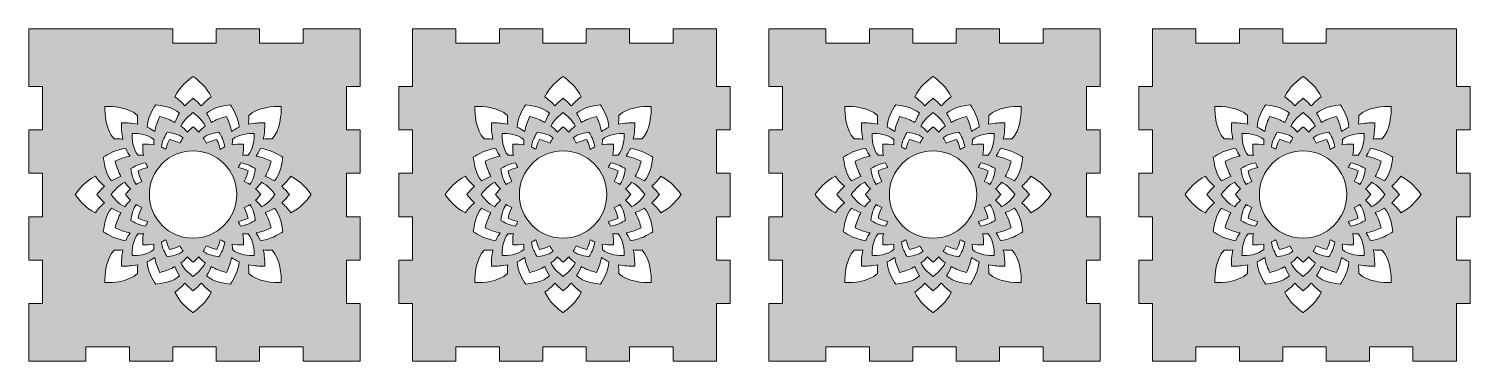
# Model space of a CAD drawing. Header units: inches. Extents: x 31 to 889, y 241 to 439.
import ezdxf

# ---------------------------------------------------------------- set-up
doc = ezdxf.new("R2010")
doc.units = ezdxf.units.IN
doc.header["$MEASUREMENT"] = 0
doc.layers.add('_U+0421_U+043B_U+043E_U+0439 1', color=7, linetype='Continuous')

# ---------------------------------------------------------------- blocks, each defined once
blk = doc.blocks.new('block 2')
at = {"layer": '_U+0421_U+043B_U+043E_U+0439 1', "true_color": 0x1a1523}
h = blk.add_hatch(color=250, dxfattribs=at)
h.dxf.hatch_style = 2
h.paths.add_polyline_path([(228.1, 404.65), (228.1, 439), (219.9, 439), (194.04, 439), (194.04, 430.51), (168.18, 430.51), (168.18, 439), (142.32, 439), (142.32, 430.51), (116.46, 430.51), (116.46, 439), (30.69, 439), (30.69, 404.65), (38.88, 404.65), (38.88, 378.79), (30.69, 378.79), (30.69, 352.93), (38.88, 352.93), (38.88, 327.07), (30.69, 327.07), (30.69, 301.21), (38.88, 301.21), (38.88, 275.35), (30.69, 275.35), (30.69, 240.98), (38.88, 240.98), (64.74, 240.98), (64.74, 249.49), (90.6, 249.49), (90.6, 240.98), (116.46, 240.98), (116.46, 249.49), (142.32, 249.49), (142.32, 240.98), (168.18, 240.98), (168.18, 249.49), (194.04, 249.49), (194.04, 240.98), (219.9, 240.98), (228.1, 240.98), (228.1, 275.35), (219.9, 275.35), (219.9, 301.21), (228.1, 301.21), (228.1, 327.07), (219.9, 327.07), (219.9, 352.93), (228.1, 352.93), (228.1, 378.79), (219.9, 378.79), (219.9, 404.65)])
edge = h.paths.add_edge_path()
edge.add_spline(control_points=[(168.19, 341.12), (167.55, 341.89), (166.88, 342.69), (165.78, 343.7), (167.02, 344.8), (168.18, 346.09), (169.25, 347.55), (172.93, 345.9), (175.95, 342.19), (177.24, 340.42), (177.24, 340.42), (177.2, 340.37), (177.2, 340.37), (177.2, 340.37), (177.29, 340.23), (177.29, 340.23), (176.02, 338.48), (172.98, 334.7), (169.25, 333.03), (168.18, 334.49), (167.02, 335.78), (165.78, 336.88), (166.88, 337.89), (167.55, 338.68), (168.19, 339.46), (168.19, 339.46), (168.89, 340.29), (168.89, 340.29), (168.89, 340.29), (168.19, 341.12), (168.19, 341.12)], knot_values=[0, 0, 0, 0, 1, 1, 1, 2, 2, 2, 3, 3, 3, 4, 4, 4, 5, 5, 5, 6, 6, 6, 7, 7, 7, 8, 8, 8, 9, 9, 9, 10, 10, 10, 10], degree=3, periodic=1)
edge = h.paths.add_edge_path()
edge.add_spline(control_points=[(177.08, 348.34), (174.8, 349.78), (173.09, 350.54), (171.53, 351.11), (172.96, 353.71), (174.06, 356.49), (174.81, 359.4), (174.81, 359.4), (175.02, 360.21), (175.02, 360.21), (175.02, 360.21), (174.26, 360.56), (174.26, 360.56), (171.64, 361.74), (168.91, 362.61), (166.11, 363.13), (166.92, 364.26), (167.81, 365.75), (168.63, 367.64), (173.82, 367.49), (179.69, 364.07), (182.03, 362.57), (181.71, 359.61), (180.6, 352.38), (177.08, 348.34)], knot_values=[0, 0, 0, 0, 1, 1, 1, 2, 2, 2, 3, 3, 3, 4, 4, 4, 5, 5, 5, 6, 6, 6, 7, 7, 7, 8, 8, 8, 8], degree=3, periodic=1)
edge = h.paths.add_edge_path()
edge.add_spline(control_points=[(181.03, 392.77), (181.16, 388.17), (180.72, 378.92), (175.61, 373.43), (173.32, 373.53), (171.6, 373.41), (170.4, 373.28), (171.18, 376.89), (171.22, 379.95), (171.25, 381.86), (171.25, 381.86), (171.26, 383), (171.26, 383), (171.26, 383), (169.97, 382.98), (169.97, 382.98), (168.77, 382.97), (165.37, 382.95), (161.54, 382.13), (161.67, 383.29), (161.79, 385.01), (161.7, 387.35), (167.18, 392.45), (176.43, 392.91), (181.03, 392.77)], knot_values=[0, 0, 0, 0, 1, 1, 1, 2, 2, 2, 3, 3, 3, 4, 4, 4, 5, 5, 5, 6, 6, 6, 7, 7, 7, 8, 8, 8, 8], degree=3, periodic=1)
edge = h.paths.add_edge_path()
edge.add_spline(control_points=[(151.86, 310.72), (154.34, 310.24), (156.15, 310.26), (157.3, 310.28), (157.3, 310.28), (158.55, 310.29), (158.55, 310.29), (158.55, 310.29), (158.57, 311.54), (158.57, 311.54), (158.58, 312.69), (158.61, 314.51), (158.13, 316.97), (158.96, 316.89), (159.95, 316.84), (161.3, 316.89), (164.68, 313.16), (164.99, 306.83), (164.94, 303.9), (162.03, 303.84), (155.68, 304.16), (151.94, 307.55), (151.99, 308.72), (151.95, 309.68), (151.86, 310.72)], knot_values=[0, 0, 0, 0, 1, 1, 1, 2, 2, 2, 3, 3, 3, 4, 4, 4, 5, 5, 5, 6, 6, 6, 7, 7, 7, 8, 8, 8, 8], degree=3, periodic=1)
edge = h.paths.add_edge_path()
edge.add_spline(control_points=[(125.14, 303.06), (126.16, 301.95), (126.96, 301.28), (127.74, 300.63), (127.74, 300.63), (128.55, 299.96), (128.55, 299.96), (128.55, 299.96), (129.37, 300.64), (129.37, 300.64), (130.14, 301.29), (130.94, 301.95), (131.96, 303.06), (133.06, 301.83), (134.35, 300.66), (135.81, 299.59), (134.13, 295.82), (130.29, 292.76), (128.55, 291.51), (126.83, 292.75), (122.98, 295.82), (121.3, 299.59), (122.75, 300.66), (124.04, 301.82), (125.14, 303.06)], knot_values=[0, 0, 0, 0, 1, 1, 1, 2, 2, 2, 3, 3, 3, 4, 4, 4, 5, 5, 5, 6, 6, 6, 7, 7, 7, 8, 8, 8, 8], degree=3, periodic=1)
edge = h.paths.add_edge_path()
edge.add_spline(control_points=[(113.13, 303.23), (112.07, 304.89), (109.94, 308.64), (109.73, 312.03), (110.69, 312.42), (111.58, 312.88), (112.39, 313.38), (112.94, 310.93), (113.64, 309.38), (114.04, 308.48), (114.04, 308.48), (114.47, 307.54), (114.47, 307.54), (114.47, 307.54), (115.5, 307.81), (115.5, 307.81), (116.45, 308.05), (118.31, 308.52), (120.75, 309.8), (121.22, 308.68), (121.83, 307.54), (122.55, 306.43), (119.82, 304.22), (115.22, 303.46), (113.13, 303.23)], knot_values=[0, 0, 0, 0, 1, 1, 1, 2, 2, 2, 3, 3, 3, 4, 4, 4, 5, 5, 5, 6, 6, 6, 7, 7, 7, 8, 8, 8, 8], degree=3, periodic=1)
edge = h.paths.add_edge_path()
edge.add_spline(control_points=[(134.56, 306.42), (135.28, 307.54), (135.89, 308.68), (136.36, 309.79), (138.51, 308.66), (140.17, 308.18), (141.82, 307.75), (141.82, 307.75), (142.64, 307.54), (142.64, 307.54), (142.64, 307.54), (143.07, 308.51), (143.07, 308.51), (143.48, 309.41), (144.18, 310.96), (144.72, 313.37), (145.53, 312.88), (146.42, 312.43), (147.38, 312.03), (147.17, 308.65), (145.03, 304.89), (143.98, 303.23), (141.88, 303.46), (137.29, 304.22), (134.56, 306.42)], knot_values=[0, 0, 0, 0, 1, 1, 1, 2, 2, 2, 3, 3, 3, 4, 4, 4, 5, 5, 5, 6, 6, 6, 7, 7, 7, 8, 8, 8, 8], degree=3, periodic=1)
edge = h.paths.add_edge_path()
edge.add_spline(control_points=[(128.55, 314.24), (114.19, 314.24), (102.5, 325.93), (102.5, 340.29), (102.5, 354.65), (114.19, 366.34), (128.55, 366.34), (142.92, 366.34), (154.6, 354.65), (154.6, 340.29), (154.6, 325.93), (142.92, 314.24), (128.55, 314.24)], knot_values=[0, 0, 0, 0, 1, 1, 1, 2, 2, 2, 3, 3, 3, 4, 4, 4, 4], degree=3, periodic=1)
edge = h.paths.add_edge_path()
edge.add_spline(control_points=[(105.16, 307.55), (101.5, 304.21), (95.41, 303.82), (92.17, 303.9), (92.11, 306.83), (92.43, 313.17), (95.81, 316.89), (97.14, 316.84), (98.14, 316.89), (98.98, 316.97), (98.5, 314.43), (98.52, 312.57), (98.54, 311.49), (98.54, 311.49), (98.55, 310.29), (98.55, 310.29), (98.55, 310.29), (99.85, 310.27), (99.85, 310.27), (100.99, 310.26), (102.79, 310.23), (105.24, 310.71), (105.15, 309.69), (105.12, 308.71), (105.16, 307.55)], knot_values=[0, 0, 0, 0, 1, 1, 1, 2, 2, 2, 3, 3, 3, 4, 4, 4, 5, 5, 5, 6, 6, 6, 7, 7, 7, 8, 8, 8, 8], degree=3, periodic=1)
edge = h.paths.add_edge_path()
edge.add_spline(control_points=[(105.24, 369.86), (102.78, 370.34), (100.97, 370.32), (99.82, 370.3), (99.82, 370.3), (98.55, 370.29), (98.55, 370.29), (98.55, 370.29), (98.54, 369.02), (98.54, 369.02), (98.52, 367.87), (98.5, 366.05), (98.96, 363.6), (98.32, 363.66), (97.6, 363.7), (96.77, 363.7), (96.47, 363.7), (96.15, 363.69), (95.82, 363.68), (92.43, 367.4), (92.12, 373.75), (92.17, 376.67), (95.43, 376.73), (101.5, 376.36), (105.16, 373.02), (105.12, 371.87), (105.15, 370.87), (105.24, 369.86)], knot_values=[0, 0, 0, 0, 1, 1, 1, 2, 2, 2, 3, 3, 3, 4, 4, 4, 5, 5, 5, 6, 6, 6, 7, 7, 7, 8, 8, 8, 9, 9, 9, 9], degree=3, periodic=1)
edge = h.paths.add_edge_path()
edge.add_spline(control_points=[(100.26, 359.12), (100.66, 358.15), (101.11, 357.26), (101.62, 356.44), (99.17, 355.9), (97.64, 355.2), (96.74, 354.8), (96.74, 354.8), (95.8, 354.37), (95.8, 354.37), (95.8, 354.37), (96.07, 353.33), (96.07, 353.33), (96.33, 352.3), (96.8, 350.5), (98.06, 348.09), (96.94, 347.62), (95.8, 347.01), (94.69, 346.29), (92.85, 348.58), (91.85, 352.47), (91.49, 355.71), (93.15, 356.77), (96.89, 358.9), (100.26, 359.12)], knot_values=[0, 0, 0, 0, 1, 1, 1, 2, 2, 2, 3, 3, 3, 4, 4, 4, 5, 5, 5, 6, 6, 6, 7, 7, 7, 8, 8, 8, 8], degree=3, periodic=1)
edge = h.paths.add_edge_path()
edge.add_spline(control_points=[(94.69, 334.28), (95.8, 333.57), (96.95, 332.96), (98.06, 332.49), (96.8, 330.08), (96.33, 328.27), (96.07, 327.24), (96.07, 327.24), (95.8, 326.21), (95.8, 326.21), (95.8, 326.21), (96.73, 325.79), (96.73, 325.79), (97.64, 325.38), (99.21, 324.67), (101.63, 324.13), (101.13, 323.32), (100.68, 322.43), (100.29, 321.46), (96.9, 321.67), (93.15, 323.81), (91.49, 324.87), (91.85, 328.1), (92.85, 331.99), (94.69, 334.28)], knot_values=[0, 0, 0, 0, 1, 1, 1, 2, 2, 2, 3, 3, 3, 4, 4, 4, 5, 5, 5, 6, 6, 6, 7, 7, 7, 8, 8, 8, 8], degree=3, periodic=1)
edge = h.paths.add_edge_path()
edge.add_spline(control_points=[(131.96, 377.52), (130.95, 378.63), (130.15, 379.29), (129.37, 379.94), (129.37, 379.94), (128.55, 380.62), (128.55, 380.62), (128.55, 380.62), (127.74, 379.94), (127.74, 379.94), (126.96, 379.29), (126.16, 378.63), (125.15, 377.52), (124.04, 378.76), (122.75, 379.92), (121.3, 380.99), (122.98, 384.75), (126.82, 387.82), (128.55, 389.07), (130.27, 387.84), (134.12, 384.77), (135.81, 380.99), (134.35, 379.92), (133.07, 378.76), (131.96, 377.52)], knot_values=[0, 0, 0, 0, 1, 1, 1, 2, 2, 2, 3, 3, 3, 4, 4, 4, 5, 5, 5, 6, 6, 6, 7, 7, 7, 8, 8, 8, 8], degree=3, periodic=1)
edge = h.paths.add_edge_path()
edge.add_spline(control_points=[(143.98, 377.35), (145.03, 375.69), (147.17, 371.93), (147.38, 368.54), (146.42, 368.15), (145.53, 367.7), (144.72, 367.2), (144.24, 369.37), (143.6, 370.89), (142.98, 372.27), (142.98, 372.27), (142.64, 373.04), (142.64, 373.04), (142.64, 373.04), (141.59, 372.77), (141.59, 372.77), (140.57, 372.51), (138.77, 372.05), (136.35, 370.78), (135.88, 371.9), (135.27, 373.04), (134.56, 374.15), (137.28, 376.36), (141.88, 377.12), (143.98, 377.35)], knot_values=[0, 0, 0, 0, 1, 1, 1, 2, 2, 2, 3, 3, 3, 4, 4, 4, 5, 5, 5, 6, 6, 6, 7, 7, 7, 8, 8, 8, 8], degree=3, periodic=1)
edge = h.paths.add_edge_path()
edge.add_spline(control_points=[(122.55, 374.15), (121.83, 373.04), (121.23, 371.91), (120.76, 370.8), (118.42, 372.01), (116.66, 372.47), (115.44, 372.79), (115.44, 372.79), (114.47, 373.04), (114.47, 373.04), (114.47, 373.04), (114.12, 372.27), (114.12, 372.27), (113.38, 370.63), (112.81, 369.14), (112.39, 367.21), (111.57, 367.7), (110.69, 368.15), (109.73, 368.55), (109.94, 371.94), (112.07, 375.69), (113.13, 377.35), (115.22, 377.12), (119.82, 376.36), (122.55, 374.15)], knot_values=[0, 0, 0, 0, 1, 1, 1, 2, 2, 2, 3, 3, 3, 4, 4, 4, 5, 5, 5, 6, 6, 6, 7, 7, 7, 8, 8, 8, 8], degree=3, periodic=1)
edge = h.paths.add_edge_path()
edge.add_spline(control_points=[(151.94, 373.03), (155.67, 376.41), (162.03, 376.72), (164.94, 376.67), (164.99, 373.75), (164.68, 367.41), (161.29, 363.68), (160.13, 363.73), (159.16, 363.69), (158.14, 363.6), (158.61, 366.06), (158.58, 367.95), (158.57, 369.04), (158.57, 369.04), (158.55, 370.29), (158.55, 370.29), (158.55, 370.29), (157.31, 370.31), (157.31, 370.31), (157.1, 370.31), (156.87, 370.31), (156.61, 370.31), (155.51, 370.31), (153.9, 370.25), (151.86, 369.85), (151.95, 370.87), (151.99, 371.85), (151.94, 373.03)], knot_values=[0, 0, 0, 0, 1, 1, 1, 2, 2, 2, 3, 3, 3, 4, 4, 4, 5, 5, 5, 6, 6, 6, 7, 7, 7, 8, 8, 8, 9, 9, 9, 9], degree=3, periodic=1)
edge = h.paths.add_edge_path()
edge.add_spline(control_points=[(156.8, 321.46), (156.4, 322.42), (155.95, 323.31), (155.45, 324.12), (157.62, 324.6), (159.15, 325.24), (160.53, 325.86), (160.53, 325.86), (161.3, 326.21), (161.3, 326.21), (161.3, 326.21), (161.03, 327.24), (161.03, 327.24), (160.77, 328.27), (160.31, 330.07), (159.04, 332.49), (160.16, 332.96), (161.3, 333.57), (162.42, 334.29), (164.62, 331.56), (165.38, 326.96), (165.61, 324.87), (163.95, 323.81), (160.19, 321.67), (156.8, 321.46)], knot_values=[0, 0, 0, 0, 1, 1, 1, 2, 2, 2, 3, 3, 3, 4, 4, 4, 5, 5, 5, 6, 6, 6, 7, 7, 7, 8, 8, 8, 8], degree=3, periodic=1)
edge = h.paths.add_edge_path()
edge.add_spline(control_points=[(162.42, 346.29), (161.3, 347.01), (160.16, 347.62), (159.05, 348.09), (160.18, 350.24), (160.66, 351.91), (161.09, 353.56), (161.09, 353.56), (161.31, 354.37), (161.31, 354.37), (161.31, 354.37), (160.33, 354.81), (160.33, 354.81), (159.43, 355.22), (157.88, 355.92), (155.47, 356.46), (155.97, 357.27), (156.43, 358.16), (156.82, 359.11), (160.21, 358.9), (163.96, 356.77), (165.62, 355.71), (165.38, 353.62), (164.62, 349.02), (162.42, 346.29)], knot_values=[0, 0, 0, 0, 1, 1, 1, 2, 2, 2, 3, 3, 3, 4, 4, 4, 5, 5, 5, 6, 6, 6, 7, 7, 7, 8, 8, 8, 8], degree=3, periodic=1)
edge = h.paths.add_edge_path()
edge.add_spline(control_points=[(150.83, 393.77), (152.34, 391.43), (155.76, 385.56), (155.91, 380.36), (154.01, 379.55), (152.52, 378.65), (151.4, 377.86), (150.87, 380.66), (150.01, 383.39), (148.82, 386), (148.82, 386), (148.47, 386.76), (148.47, 386.76), (148.47, 386.76), (147.66, 386.55), (147.66, 386.55), (144.76, 385.8), (141.98, 384.7), (139.37, 383.27), (138.83, 384.77), (138.02, 386.57), (136.6, 388.82), (140.64, 392.33), (147.87, 393.45), (150.83, 393.77)], knot_values=[0, 0, 0, 0, 1, 1, 1, 2, 2, 2, 3, 3, 3, 4, 4, 4, 5, 5, 5, 6, 6, 6, 7, 7, 7, 8, 8, 8, 8], degree=3, periodic=1)
edge = h.paths.add_edge_path()
edge.add_spline(control_points=[(128.5, 410.58), (128.5, 410.58), (128.61, 410.52), (128.61, 410.52), (128.61, 410.52), (128.64, 410.55), (128.64, 410.55), (131.06, 408.82), (136.96, 404.18), (139.39, 398.48), (137.12, 396.83), (135.12, 395.02), (133.43, 393.08), (131.74, 395.01), (130.29, 396.22), (129.37, 396.98), (129.37, 396.98), (128.55, 397.67), (128.55, 397.67), (128.55, 397.67), (127.72, 396.98), (127.72, 396.98), (126.81, 396.22), (125.37, 395.02), (123.67, 393.08), (121.99, 395.02), (119.99, 396.83), (117.71, 398.48), (120.15, 404.2), (126.07, 408.84), (128.5, 410.58)], knot_values=[0, 0, 0, 0, 1, 1, 1, 2, 2, 2, 3, 3, 3, 4, 4, 4, 5, 5, 5, 6, 6, 6, 7, 7, 7, 8, 8, 8, 9, 9, 9, 10, 10, 10, 10], degree=3, periodic=1)
edge = h.paths.add_edge_path()
edge.add_spline(control_points=[(120.5, 388.82), (119.08, 386.57), (118.28, 384.77), (117.73, 383.26), (115.13, 384.7), (112.35, 385.8), (109.44, 386.55), (109.44, 386.55), (108.63, 386.76), (108.63, 386.76), (108.63, 386.76), (108.28, 386), (108.28, 386), (107.1, 383.38), (106.23, 380.65), (105.71, 377.85), (104.58, 378.65), (103.09, 379.55), (101.2, 380.37), (101.35, 385.56), (104.77, 391.43), (106.27, 393.77), (109.23, 393.45), (116.46, 392.34), (120.5, 388.82)], knot_values=[0, 0, 0, 0, 1, 1, 1, 2, 2, 2, 3, 3, 3, 4, 4, 4, 5, 5, 5, 6, 6, 6, 7, 7, 7, 8, 8, 8, 8], degree=3, periodic=1)
edge = h.paths.add_edge_path()
edge.add_spline(control_points=[(76.07, 392.77), (80.67, 392.9), (89.93, 392.44), (95.41, 387.35), (95.31, 385.08), (95.43, 383.49), (95.57, 382.14), (91.9, 382.92), (88.75, 382.96), (87.15, 382.98), (87.15, 382.98), (85.84, 383), (85.84, 383), (85.84, 383), (85.86, 381.68), (85.86, 381.68), (85.88, 379.96), (85.92, 376.93), (86.71, 373.28), (85.83, 373.38), (84.63, 373.47), (83.1, 373.47), (82.6, 373.47), (82.07, 373.46), (81.49, 373.44), (76.39, 378.92), (75.94, 388.17), (76.07, 392.77)], knot_values=[0, 0, 0, 0, 1, 1, 1, 2, 2, 2, 3, 3, 3, 4, 4, 4, 5, 5, 5, 6, 6, 6, 7, 7, 7, 8, 8, 8, 9, 9, 9, 9], degree=3, periodic=1)
edge = h.paths.add_edge_path()
edge.add_spline(control_points=[(79.83, 340.36), (81.1, 342.12), (84.14, 345.89), (87.85, 347.55), (88.92, 346.09), (90.09, 344.8), (91.32, 343.7), (90.22, 342.69), (89.56, 341.89), (88.91, 341.12), (88.91, 341.12), (88.22, 340.29), (88.22, 340.29), (88.22, 340.29), (88.91, 339.46), (88.91, 339.46), (89.56, 338.69), (90.22, 337.89), (91.32, 336.88), (90.08, 335.78), (88.92, 334.49), (87.85, 333.03), (84.13, 334.7), (81.09, 338.47), (79.82, 340.23), (79.82, 340.23), (79.86, 340.31), (79.86, 340.31), (79.86, 340.31), (79.83, 340.36), (79.83, 340.36)], knot_values=[0, 0, 0, 0, 1, 1, 1, 2, 2, 2, 3, 3, 3, 4, 4, 4, 5, 5, 5, 6, 6, 6, 7, 7, 7, 8, 8, 8, 9, 9, 9, 10, 10, 10, 10], degree=3, periodic=1)
edge = h.paths.add_edge_path()
edge.add_spline(control_points=[(88.48, 367.64), (89.29, 365.75), (90.19, 364.25), (90.98, 363.14), (88.19, 362.61), (85.46, 361.74), (82.85, 360.56), (82.85, 360.56), (82.08, 360.21), (82.08, 360.21), (82.08, 360.21), (82.29, 359.4), (82.29, 359.4), (83.04, 356.5), (84.14, 353.71), (85.58, 351.11), (84.03, 350.55), (82.26, 349.76), (80.02, 348.34), (76.5, 352.38), (75.39, 359.61), (75.07, 362.57), (77.42, 364.08), (83.29, 367.49), (88.48, 367.64)], knot_values=[0, 0, 0, 0, 1, 1, 1, 2, 2, 2, 3, 3, 3, 4, 4, 4, 5, 5, 5, 6, 6, 6, 7, 7, 7, 8, 8, 8, 8], degree=3, periodic=1)
edge = h.paths.add_edge_path()
edge.add_spline(control_points=[(70.36, 329.45), (64.59, 331.91), (59.91, 337.93), (58.23, 340.29), (59.91, 342.65), (64.59, 348.67), (70.36, 351.13), (72.01, 348.85), (73.82, 346.86), (75.76, 345.17), (73.82, 343.48), (72.62, 342.03), (71.86, 341.11), (71.86, 341.11), (71.17, 340.29), (71.17, 340.29), (71.17, 340.29), (71.86, 339.47), (71.86, 339.47), (72.62, 338.56), (73.82, 337.11), (75.76, 335.41), (73.82, 333.73), (72.01, 331.73), (70.36, 329.45)], knot_values=[0, 0, 0, 0, 1, 1, 1, 2, 2, 2, 3, 3, 3, 4, 4, 4, 5, 5, 5, 6, 6, 6, 7, 7, 7, 8, 8, 8, 8], degree=3, periodic=1)
edge = h.paths.add_edge_path()
edge.add_spline(control_points=[(80.02, 332.24), (81.93, 331.03), (83.64, 330.18), (85.58, 329.47), (84.15, 326.87), (83.04, 324.09), (82.29, 321.18), (82.29, 321.18), (82.08, 320.37), (82.08, 320.37), (82.08, 320.37), (82.85, 320.02), (82.85, 320.02), (85.46, 318.84), (88.19, 317.97), (90.99, 317.44), (90.19, 316.32), (89.29, 314.83), (88.48, 312.94), (83.29, 313.09), (77.42, 316.5), (75.07, 318.01), (75.39, 320.97), (76.5, 328.19), (80.02, 332.24)], knot_values=[0, 0, 0, 0, 1, 1, 1, 2, 2, 2, 3, 3, 3, 4, 4, 4, 5, 5, 5, 6, 6, 6, 7, 7, 7, 8, 8, 8, 8], degree=3, periodic=1)
edge = h.paths.add_edge_path()
edge.add_spline(control_points=[(76.07, 287.81), (75.94, 292.41), (76.39, 301.66), (81.49, 307.14), (83.7, 307.05), (85.22, 307.15), (86.71, 307.3), (85.93, 303.7), (85.89, 300.69), (85.86, 298.61), (85.86, 298.61), (85.84, 297.58), (85.84, 297.58), (85.84, 297.58), (87.17, 297.6), (87.17, 297.6), (88.76, 297.62), (91.88, 297.66), (95.56, 298.45), (95.44, 297.29), (95.31, 295.57), (95.4, 293.23), (89.93, 288.13), (80.68, 287.67), (76.07, 287.81)], knot_values=[0, 0, 0, 0, 1, 1, 1, 2, 2, 2, 3, 3, 3, 4, 4, 4, 5, 5, 5, 6, 6, 6, 7, 7, 7, 8, 8, 8, 8], degree=3, periodic=1)
edge = h.paths.add_edge_path()
edge.add_spline(control_points=[(106.27, 286.81), (104.76, 289.15), (101.35, 295.02), (101.2, 300.22), (103.1, 301.03), (104.59, 301.93), (105.71, 302.72), (106.24, 299.92), (107.1, 297.19), (108.28, 294.58), (108.28, 294.58), (108.63, 293.82), (108.63, 293.82), (108.63, 293.82), (109.44, 294.03), (109.44, 294.03), (112.35, 294.78), (115.13, 295.88), (117.73, 297.31), (118.43, 295.4), (119.3, 293.66), (120.5, 291.76), (116.46, 288.24), (109.24, 287.13), (106.27, 286.81)], knot_values=[0, 0, 0, 0, 1, 1, 1, 2, 2, 2, 3, 3, 3, 4, 4, 4, 5, 5, 5, 6, 6, 6, 7, 7, 7, 8, 8, 8, 8], degree=3, periodic=1)
edge = h.paths.add_edge_path()
edge.add_spline(control_points=[(128.6, 270), (128.6, 270), (128.49, 270.05), (128.49, 270.05), (128.49, 270.05), (128.46, 270.03), (128.46, 270.03), (126.04, 271.76), (120.14, 276.4), (117.71, 282.1), (119.99, 283.75), (121.99, 285.56), (123.67, 287.5), (125.36, 285.56), (126.81, 284.36), (127.73, 283.59), (127.73, 283.59), (128.55, 282.91), (128.55, 282.91), (128.55, 282.91), (129.38, 283.6), (129.38, 283.6), (130.29, 284.36), (131.74, 285.56), (133.43, 287.49), (135.12, 285.56), (137.12, 283.75), (139.39, 282.1), (136.96, 276.38), (131.04, 271.74), (128.6, 270)], knot_values=[0, 0, 0, 0, 1, 1, 1, 2, 2, 2, 3, 3, 3, 4, 4, 4, 5, 5, 5, 6, 6, 6, 7, 7, 7, 8, 8, 8, 9, 9, 9, 10, 10, 10, 10], degree=3, periodic=1)
edge = h.paths.add_edge_path()
edge.add_spline(control_points=[(136.6, 291.76), (138.02, 294.01), (138.83, 295.81), (139.37, 297.31), (141.97, 295.89), (144.75, 294.78), (147.66, 294.03), (147.66, 294.03), (148.47, 293.82), (148.47, 293.82), (148.47, 293.82), (148.82, 294.58), (148.82, 294.58), (150.01, 297.2), (150.87, 299.93), (151.4, 302.73), (152.52, 301.93), (154.01, 301.03), (155.91, 300.21), (155.75, 295.02), (152.34, 289.15), (150.83, 286.81), (147.87, 287.12), (140.65, 288.24), (136.6, 291.76)], knot_values=[0, 0, 0, 0, 1, 1, 1, 2, 2, 2, 3, 3, 3, 4, 4, 4, 5, 5, 5, 6, 6, 6, 7, 7, 7, 8, 8, 8, 8], degree=3, periodic=1)
edge = h.paths.add_edge_path()
edge.add_spline(control_points=[(181.03, 287.81), (176.42, 287.68), (167.17, 288.14), (161.7, 293.23), (161.79, 295.5), (161.68, 297.09), (161.54, 298.45), (165.17, 297.67), (168.35, 297.62), (170.23, 297.59), (170.23, 297.59), (171.26, 297.58), (171.26, 297.58), (171.26, 297.58), (171.25, 298.61), (171.25, 298.61), (171.21, 301.1), (171.11, 303.99), (170.39, 307.3), (171.85, 307.15), (173.4, 307.05), (175.61, 307.14), (180.72, 301.66), (181.16, 292.41), (181.03, 287.81)], knot_values=[0, 0, 0, 0, 1, 1, 1, 2, 2, 2, 3, 3, 3, 4, 4, 4, 5, 5, 5, 6, 6, 6, 7, 7, 7, 8, 8, 8, 8], degree=3, periodic=1)
edge = h.paths.add_edge_path()
edge.add_spline(control_points=[(168.63, 312.93), (167.81, 314.83), (166.92, 316.33), (166.12, 317.45), (168.92, 317.98), (171.65, 318.84), (174.26, 320.02), (174.26, 320.02), (175.03, 320.37), (175.03, 320.37), (175.03, 320.37), (174.82, 321.18), (174.82, 321.18), (174.06, 324.08), (172.96, 326.87), (171.53, 329.47), (172.76, 329.91), (174.62, 330.69), (177.08, 332.24), (180.6, 328.2), (181.72, 320.97), (182.03, 318.01), (179.68, 316.5), (173.81, 313.08), (168.63, 312.93)], knot_values=[0, 0, 0, 0, 1, 1, 1, 2, 2, 2, 3, 3, 3, 4, 4, 4, 5, 5, 5, 6, 6, 6, 7, 7, 7, 8, 8, 8, 8], degree=3, periodic=1)
edge = h.paths.add_edge_path()
edge.add_spline(control_points=[(186.74, 329.45), (185.09, 331.73), (183.28, 333.72), (181.35, 335.41), (183.24, 337.06), (184.41, 338.46), (185.4, 339.65), (185.4, 339.65), (185.93, 340.29), (185.93, 340.29), (185.93, 340.29), (185.24, 341.12), (185.24, 341.12), (184.48, 342.03), (183.28, 343.48), (181.35, 345.17), (183.28, 346.86), (185.09, 348.85), (186.74, 351.13), (192.51, 348.67), (197.2, 342.65), (198.88, 340.29), (197.2, 337.93), (192.52, 331.91), (186.74, 329.45)], knot_values=[0, 0, 0, 0, 1, 1, 1, 2, 2, 2, 3, 3, 3, 4, 4, 4, 5, 5, 5, 6, 6, 6, 7, 7, 7, 8, 8, 8, 8], degree=3, periodic=1)
h = blk.add_hatch(color=250, dxfattribs=at)
h.dxf.hatch_style = 2
h.paths.add_polyline_path([(448.53, 378.79), (448.53, 404.65), (440.32, 404.65), (440.32, 430.51), (440.32, 439), (414.46, 439), (414.46, 430.51), (388.61, 430.51), (388.61, 439), (362.75, 439), (362.75, 430.51), (336.89, 430.51), (336.89, 439), (311.03, 439), (311.03, 430.51), (285.17, 430.51), (285.17, 439), (259.31, 439), (259.31, 430.51), (259.31, 404.65), (251.11, 404.65), (251.11, 378.79), (259.31, 378.79), (259.31, 352.93), (251.11, 352.93), (251.11, 327.07), (259.31, 327.07), (259.31, 301.21), (251.11, 301.21), (251.11, 275.35), (259.31, 275.35), (259.31, 249.49), (259.31, 240.98), (285.17, 240.98), (285.17, 249.49), (311.03, 249.49), (311.03, 240.98), (336.89, 240.98), (336.89, 249.49), (362.75, 249.49), (362.75, 240.98), (388.61, 240.98), (388.61, 249.49), (414.46, 249.49), (414.46, 240.98), (440.32, 240.98), (440.32, 249.49), (440.32, 275.35), (448.53, 275.35), (448.53, 301.21), (440.32, 301.21), (440.32, 327.07), (448.53, 327.07), (448.53, 352.93), (440.32, 352.93), (440.32, 378.79)])
edge = h.paths.add_edge_path()
edge.add_spline(control_points=[(388.62, 341.12), (387.97, 341.89), (387.31, 342.69), (386.21, 343.7), (387.44, 344.8), (388.61, 346.09), (389.68, 347.55), (393.36, 345.9), (396.37, 342.19), (397.66, 340.42), (397.66, 340.42), (397.62, 340.37), (397.62, 340.37), (397.62, 340.37), (397.71, 340.23), (397.71, 340.23), (396.45, 338.48), (393.4, 334.7), (389.68, 333.03), (388.61, 334.49), (387.45, 335.78), (386.21, 336.88), (387.31, 337.89), (387.97, 338.68), (388.62, 339.46), (388.62, 339.46), (389.31, 340.29), (389.31, 340.29), (389.31, 340.29), (388.62, 341.12), (388.62, 341.12)], knot_values=[0, 0, 0, 0, 1, 1, 1, 2, 2, 2, 3, 3, 3, 4, 4, 4, 5, 5, 5, 6, 6, 6, 7, 7, 7, 8, 8, 8, 9, 9, 9, 10, 10, 10, 10], degree=3, periodic=1)
edge = h.paths.add_edge_path()
edge.add_spline(control_points=[(397.51, 348.34), (395.22, 349.78), (393.52, 350.54), (391.95, 351.11), (393.38, 353.71), (394.48, 356.49), (395.24, 359.4), (395.24, 359.4), (395.45, 360.21), (395.45, 360.21), (395.45, 360.21), (394.68, 360.56), (394.68, 360.56), (392.07, 361.74), (389.34, 362.61), (386.54, 363.13), (387.34, 364.26), (388.24, 365.75), (389.05, 367.64), (394.24, 367.49), (400.11, 364.07), (402.46, 362.57), (402.14, 359.61), (401.02, 352.38), (397.51, 348.34)], knot_values=[0, 0, 0, 0, 1, 1, 1, 2, 2, 2, 3, 3, 3, 4, 4, 4, 5, 5, 5, 6, 6, 6, 7, 7, 7, 8, 8, 8, 8], degree=3, periodic=1)
edge = h.paths.add_edge_path()
edge.add_spline(control_points=[(401.46, 392.77), (401.59, 388.17), (401.14, 378.92), (396.03, 373.43), (393.74, 373.53), (392.02, 373.41), (390.82, 373.28), (391.6, 376.89), (391.64, 379.95), (391.67, 381.86), (391.67, 381.86), (391.69, 383), (391.69, 383), (391.69, 383), (390.4, 382.98), (390.4, 382.98), (389.19, 382.97), (385.8, 382.95), (381.97, 382.13), (382.09, 383.29), (382.22, 385.01), (382.12, 387.35), (387.6, 392.45), (396.86, 392.91), (401.46, 392.77)], knot_values=[0, 0, 0, 0, 1, 1, 1, 2, 2, 2, 3, 3, 3, 4, 4, 4, 5, 5, 5, 6, 6, 6, 7, 7, 7, 8, 8, 8, 8], degree=3, periodic=1)
edge = h.paths.add_edge_path()
edge.add_spline(control_points=[(372.29, 310.72), (374.76, 310.24), (376.57, 310.26), (377.72, 310.28), (377.72, 310.28), (378.98, 310.29), (378.98, 310.29), (378.98, 310.29), (378.99, 311.54), (378.99, 311.54), (379.01, 312.69), (379.03, 314.51), (378.55, 316.97), (379.39, 316.89), (380.37, 316.84), (381.72, 316.89), (385.1, 313.16), (385.42, 306.83), (385.36, 303.9), (382.45, 303.84), (376.1, 304.16), (372.37, 307.55), (372.41, 308.72), (372.38, 309.68), (372.29, 310.72)], knot_values=[0, 0, 0, 0, 1, 1, 1, 2, 2, 2, 3, 3, 3, 4, 4, 4, 5, 5, 5, 6, 6, 6, 7, 7, 7, 8, 8, 8, 8], degree=3, periodic=1)
edge = h.paths.add_edge_path()
edge.add_spline(control_points=[(345.57, 303.06), (346.58, 301.95), (347.39, 301.28), (348.17, 300.63), (348.17, 300.63), (348.98, 299.96), (348.98, 299.96), (348.98, 299.96), (349.8, 300.64), (349.8, 300.64), (350.57, 301.29), (351.37, 301.95), (352.38, 303.06), (353.49, 301.83), (354.78, 300.66), (356.23, 299.59), (354.55, 295.82), (350.71, 292.76), (348.98, 291.51), (347.26, 292.75), (343.41, 295.82), (341.72, 299.59), (343.17, 300.66), (344.46, 301.82), (345.57, 303.06)], knot_values=[0, 0, 0, 0, 1, 1, 1, 2, 2, 2, 3, 3, 3, 4, 4, 4, 5, 5, 5, 6, 6, 6, 7, 7, 7, 8, 8, 8, 8], degree=3, periodic=1)
edge = h.paths.add_edge_path()
edge.add_spline(control_points=[(333.55, 303.23), (332.5, 304.89), (330.36, 308.64), (330.15, 312.03), (331.11, 312.42), (332, 312.88), (332.82, 313.38), (333.36, 310.93), (334.06, 309.38), (334.47, 308.48), (334.47, 308.48), (334.89, 307.54), (334.89, 307.54), (334.89, 307.54), (335.92, 307.81), (335.92, 307.81), (336.88, 308.05), (338.74, 308.52), (341.18, 309.8), (341.65, 308.68), (342.26, 307.54), (342.97, 306.43), (340.25, 304.22), (335.65, 303.46), (333.55, 303.23)], knot_values=[0, 0, 0, 0, 1, 1, 1, 2, 2, 2, 3, 3, 3, 4, 4, 4, 5, 5, 5, 6, 6, 6, 7, 7, 7, 8, 8, 8, 8], degree=3, periodic=1)
edge = h.paths.add_edge_path()
edge.add_spline(control_points=[(354.99, 306.42), (355.71, 307.54), (356.31, 308.68), (356.78, 309.79), (358.93, 308.66), (360.6, 308.18), (362.24, 307.75), (362.24, 307.75), (363.06, 307.54), (363.06, 307.54), (363.06, 307.54), (363.5, 308.51), (363.5, 308.51), (363.91, 309.41), (364.61, 310.96), (365.14, 313.37), (365.95, 312.88), (366.84, 312.43), (367.8, 312.03), (367.59, 308.65), (365.45, 304.89), (364.4, 303.23), (362.31, 303.46), (357.71, 304.22), (354.99, 306.42)], knot_values=[0, 0, 0, 0, 1, 1, 1, 2, 2, 2, 3, 3, 3, 4, 4, 4, 5, 5, 5, 6, 6, 6, 7, 7, 7, 8, 8, 8, 8], degree=3, periodic=1)
edge = h.paths.add_edge_path()
edge.add_spline(control_points=[(348.98, 314.24), (334.61, 314.24), (322.93, 325.93), (322.93, 340.29), (322.93, 354.65), (334.61, 366.34), (348.98, 366.34), (363.34, 366.34), (375.03, 354.65), (375.03, 340.29), (375.03, 325.93), (363.34, 314.24), (348.98, 314.24)], knot_values=[0, 0, 0, 0, 1, 1, 1, 2, 2, 2, 3, 3, 3, 4, 4, 4, 4], degree=3, periodic=1)
edge = h.paths.add_edge_path()
edge.add_spline(control_points=[(325.59, 307.55), (321.92, 304.21), (315.84, 303.82), (312.59, 303.9), (312.54, 306.83), (312.86, 313.17), (316.23, 316.89), (317.56, 316.84), (318.57, 316.89), (319.4, 316.97), (318.92, 314.43), (318.95, 312.57), (318.96, 311.49), (318.96, 311.49), (318.98, 310.29), (318.98, 310.29), (318.98, 310.29), (320.27, 310.27), (320.27, 310.27), (321.42, 310.26), (323.22, 310.23), (325.67, 310.71), (325.58, 309.69), (325.54, 308.71), (325.59, 307.55)], knot_values=[0, 0, 0, 0, 1, 1, 1, 2, 2, 2, 3, 3, 3, 4, 4, 4, 5, 5, 5, 6, 6, 6, 7, 7, 7, 8, 8, 8, 8], degree=3, periodic=1)
edge = h.paths.add_edge_path()
edge.add_spline(control_points=[(325.67, 369.86), (323.2, 370.34), (321.39, 370.32), (320.25, 370.3), (320.25, 370.3), (318.97, 370.29), (318.97, 370.29), (318.97, 370.29), (318.96, 369.02), (318.96, 369.02), (318.95, 367.87), (318.92, 366.05), (319.39, 363.6), (318.75, 363.66), (318.03, 363.7), (317.19, 363.7), (316.89, 363.7), (316.57, 363.69), (316.24, 363.68), (312.86, 367.4), (312.54, 373.75), (312.59, 376.67), (315.85, 376.73), (321.92, 376.36), (325.59, 373.02), (325.54, 371.87), (325.58, 370.87), (325.67, 369.86)], knot_values=[0, 0, 0, 0, 1, 1, 1, 2, 2, 2, 3, 3, 3, 4, 4, 4, 5, 5, 5, 6, 6, 6, 7, 7, 7, 8, 8, 8, 9, 9, 9, 9], degree=3, periodic=1)
edge = h.paths.add_edge_path()
edge.add_spline(control_points=[(320.69, 359.12), (321.08, 358.15), (321.54, 357.26), (322.04, 356.44), (319.6, 355.9), (318.06, 355.2), (317.17, 354.8), (317.17, 354.8), (316.22, 354.37), (316.22, 354.37), (316.22, 354.37), (316.5, 353.33), (316.5, 353.33), (316.76, 352.3), (317.22, 350.5), (318.48, 348.09), (317.37, 347.62), (316.23, 347.01), (315.11, 346.29), (313.28, 348.58), (312.27, 352.47), (311.91, 355.71), (313.58, 356.77), (317.32, 358.9), (320.69, 359.12)], knot_values=[0, 0, 0, 0, 1, 1, 1, 2, 2, 2, 3, 3, 3, 4, 4, 4, 5, 5, 5, 6, 6, 6, 7, 7, 7, 8, 8, 8, 8], degree=3, periodic=1)
edge = h.paths.add_edge_path()
edge.add_spline(control_points=[(315.11, 334.28), (316.23, 333.57), (317.37, 332.96), (318.48, 332.49), (317.22, 330.08), (316.76, 328.27), (316.49, 327.24), (316.49, 327.24), (316.22, 326.21), (316.22, 326.21), (316.22, 326.21), (317.15, 325.79), (317.15, 325.79), (318.07, 325.38), (319.64, 324.67), (322.06, 324.13), (321.56, 323.32), (321.11, 322.43), (320.71, 321.46), (317.33, 321.67), (313.58, 323.81), (311.91, 324.87), (312.27, 328.1), (313.27, 331.99), (315.11, 334.28)], knot_values=[0, 0, 0, 0, 1, 1, 1, 2, 2, 2, 3, 3, 3, 4, 4, 4, 5, 5, 5, 6, 6, 6, 7, 7, 7, 8, 8, 8, 8], degree=3, periodic=1)
edge = h.paths.add_edge_path()
edge.add_spline(control_points=[(352.38, 377.52), (351.37, 378.63), (350.57, 379.29), (349.79, 379.94), (349.79, 379.94), (348.98, 380.62), (348.98, 380.62), (348.98, 380.62), (348.16, 379.94), (348.16, 379.94), (347.38, 379.29), (346.58, 378.63), (345.57, 377.52), (344.46, 378.76), (343.17, 379.92), (341.72, 380.99), (343.4, 384.75), (347.24, 387.82), (348.98, 389.07), (350.7, 387.84), (354.55, 384.77), (356.23, 380.99), (354.78, 379.92), (353.49, 378.76), (352.38, 377.52)], knot_values=[0, 0, 0, 0, 1, 1, 1, 2, 2, 2, 3, 3, 3, 4, 4, 4, 5, 5, 5, 6, 6, 6, 7, 7, 7, 8, 8, 8, 8], degree=3, periodic=1)
edge = h.paths.add_edge_path()
edge.add_spline(control_points=[(364.4, 377.35), (365.46, 375.69), (367.59, 371.93), (367.8, 368.54), (366.84, 368.15), (365.95, 367.7), (365.14, 367.2), (364.66, 369.37), (364.03, 370.89), (363.41, 372.27), (363.41, 372.27), (363.06, 373.04), (363.06, 373.04), (363.06, 373.04), (362.02, 372.77), (362.02, 372.77), (360.99, 372.51), (359.19, 372.05), (356.78, 370.78), (356.31, 371.9), (355.7, 373.04), (354.98, 374.15), (357.71, 376.36), (362.31, 377.12), (364.4, 377.35)], knot_values=[0, 0, 0, 0, 1, 1, 1, 2, 2, 2, 3, 3, 3, 4, 4, 4, 5, 5, 5, 6, 6, 6, 7, 7, 7, 8, 8, 8, 8], degree=3, periodic=1)
edge = h.paths.add_edge_path()
edge.add_spline(control_points=[(342.97, 374.15), (342.26, 373.04), (341.65, 371.91), (341.19, 370.8), (338.85, 372.01), (337.08, 372.47), (335.86, 372.79), (335.86, 372.79), (334.89, 373.04), (334.89, 373.04), (334.89, 373.04), (334.55, 372.27), (334.55, 372.27), (333.81, 370.63), (333.24, 369.14), (332.81, 367.21), (332, 367.7), (331.11, 368.15), (330.15, 368.55), (330.36, 371.94), (332.5, 375.69), (333.55, 377.35), (335.65, 377.12), (340.24, 376.36), (342.97, 374.15)], knot_values=[0, 0, 0, 0, 1, 1, 1, 2, 2, 2, 3, 3, 3, 4, 4, 4, 5, 5, 5, 6, 6, 6, 7, 7, 7, 8, 8, 8, 8], degree=3, periodic=1)
edge = h.paths.add_edge_path()
edge.add_spline(control_points=[(372.37, 373.03), (376.09, 376.41), (382.45, 376.72), (385.36, 376.67), (385.42, 373.75), (385.1, 367.41), (381.71, 363.68), (380.56, 363.73), (379.58, 363.69), (378.57, 363.6), (379.04, 366.06), (379.01, 367.95), (378.99, 369.04), (378.99, 369.04), (378.98, 370.29), (378.98, 370.29), (378.98, 370.29), (377.73, 370.31), (377.73, 370.31), (377.53, 370.31), (377.3, 370.31), (377.04, 370.31), (375.93, 370.31), (374.33, 370.25), (372.29, 369.85), (372.38, 370.87), (372.41, 371.85), (372.37, 373.03)], knot_values=[0, 0, 0, 0, 1, 1, 1, 2, 2, 2, 3, 3, 3, 4, 4, 4, 5, 5, 5, 6, 6, 6, 7, 7, 7, 8, 8, 8, 9, 9, 9, 9], degree=3, periodic=1)
edge = h.paths.add_edge_path()
edge.add_spline(control_points=[(377.22, 321.46), (376.83, 322.42), (376.38, 323.31), (375.88, 324.12), (378.05, 324.6), (379.57, 325.24), (380.96, 325.86), (380.96, 325.86), (381.73, 326.21), (381.73, 326.21), (381.73, 326.21), (381.46, 327.24), (381.46, 327.24), (381.2, 328.27), (380.74, 330.07), (379.47, 332.49), (380.58, 332.96), (381.73, 333.57), (382.84, 334.29), (385.05, 331.56), (385.8, 326.96), (386.04, 324.87), (384.37, 323.81), (380.61, 321.67), (377.22, 321.46)], knot_values=[0, 0, 0, 0, 1, 1, 1, 2, 2, 2, 3, 3, 3, 4, 4, 4, 5, 5, 5, 6, 6, 6, 7, 7, 7, 8, 8, 8, 8], degree=3, periodic=1)
edge = h.paths.add_edge_path()
edge.add_spline(control_points=[(382.84, 346.29), (381.73, 347.01), (380.59, 347.62), (379.47, 348.09), (380.6, 350.24), (381.09, 351.91), (381.52, 353.56), (381.52, 353.56), (381.73, 354.37), (381.73, 354.37), (381.73, 354.37), (380.75, 354.81), (380.75, 354.81), (379.85, 355.22), (378.3, 355.92), (375.89, 356.46), (376.4, 357.27), (376.85, 358.16), (377.25, 359.11), (380.63, 358.9), (384.38, 356.77), (386.04, 355.71), (385.8, 353.62), (385.05, 349.02), (382.84, 346.29)], knot_values=[0, 0, 0, 0, 1, 1, 1, 2, 2, 2, 3, 3, 3, 4, 4, 4, 5, 5, 5, 6, 6, 6, 7, 7, 7, 8, 8, 8, 8], degree=3, periodic=1)
edge = h.paths.add_edge_path()
edge.add_spline(control_points=[(371.26, 393.77), (372.76, 391.43), (376.18, 385.56), (376.33, 380.36), (374.43, 379.55), (372.94, 378.65), (371.82, 377.86), (371.29, 380.66), (370.43, 383.39), (369.25, 386), (369.25, 386), (368.9, 386.76), (368.9, 386.76), (368.9, 386.76), (368.08, 386.55), (368.08, 386.55), (365.18, 385.8), (362.4, 384.7), (359.8, 383.27), (359.25, 384.77), (358.45, 386.57), (357.03, 388.82), (361.07, 392.33), (368.29, 393.45), (371.26, 393.77)], knot_values=[0, 0, 0, 0, 1, 1, 1, 2, 2, 2, 3, 3, 3, 4, 4, 4, 5, 5, 5, 6, 6, 6, 7, 7, 7, 8, 8, 8, 8], degree=3, periodic=1)
edge = h.paths.add_edge_path()
edge.add_spline(control_points=[(348.93, 410.58), (348.93, 410.58), (349.04, 410.52), (349.04, 410.52), (349.04, 410.52), (349.07, 410.55), (349.07, 410.55), (351.49, 408.82), (357.39, 404.18), (359.82, 398.48), (357.54, 396.83), (355.54, 395.02), (353.85, 393.08), (352.16, 395.01), (350.71, 396.22), (349.8, 396.98), (349.8, 396.98), (348.98, 397.67), (348.98, 397.67), (348.98, 397.67), (348.15, 396.98), (348.15, 396.98), (347.24, 396.22), (345.79, 395.02), (344.1, 393.08), (342.41, 395.02), (340.41, 396.83), (338.13, 398.48), (340.58, 404.2), (346.49, 408.84), (348.93, 410.58)], knot_values=[0, 0, 0, 0, 1, 1, 1, 2, 2, 2, 3, 3, 3, 4, 4, 4, 5, 5, 5, 6, 6, 6, 7, 7, 7, 8, 8, 8, 9, 9, 9, 10, 10, 10, 10], degree=3, periodic=1)
edge = h.paths.add_edge_path()
edge.add_spline(control_points=[(340.92, 388.82), (339.51, 386.57), (338.7, 384.77), (338.15, 383.26), (335.55, 384.7), (332.77, 385.8), (329.87, 386.55), (329.87, 386.55), (329.05, 386.76), (329.05, 386.76), (329.05, 386.76), (328.71, 386), (328.71, 386), (327.52, 383.38), (326.66, 380.65), (326.13, 377.85), (325.01, 378.65), (323.52, 379.55), (321.62, 380.37), (321.78, 385.56), (325.19, 391.43), (326.7, 393.77), (329.66, 393.45), (336.88, 392.34), (340.92, 388.82)], knot_values=[0, 0, 0, 0, 1, 1, 1, 2, 2, 2, 3, 3, 3, 4, 4, 4, 5, 5, 5, 6, 6, 6, 7, 7, 7, 8, 8, 8, 8], degree=3, periodic=1)
edge = h.paths.add_edge_path()
edge.add_spline(control_points=[(296.5, 392.77), (301.09, 392.9), (310.36, 392.44), (315.83, 387.35), (315.74, 385.08), (315.85, 383.49), (315.99, 382.14), (312.33, 382.92), (309.18, 382.96), (307.57, 382.98), (307.57, 382.98), (306.27, 383), (306.27, 383), (306.27, 383), (306.29, 381.68), (306.29, 381.68), (306.31, 379.96), (306.35, 376.93), (307.13, 373.28), (306.25, 373.38), (305.06, 373.47), (303.52, 373.47), (303.02, 373.47), (302.49, 373.46), (301.92, 373.44), (296.81, 378.92), (296.37, 388.17), (296.5, 392.77)], knot_values=[0, 0, 0, 0, 1, 1, 1, 2, 2, 2, 3, 3, 3, 4, 4, 4, 5, 5, 5, 6, 6, 6, 7, 7, 7, 8, 8, 8, 9, 9, 9, 9], degree=3, periodic=1)
edge = h.paths.add_edge_path()
edge.add_spline(control_points=[(300.25, 340.36), (301.52, 342.12), (304.57, 345.89), (308.28, 347.55), (309.35, 346.09), (310.51, 344.8), (311.75, 343.7), (310.64, 342.69), (309.98, 341.89), (309.33, 341.12), (309.33, 341.12), (308.64, 340.29), (308.64, 340.29), (308.64, 340.29), (309.33, 339.46), (309.33, 339.46), (309.98, 338.69), (310.65, 337.89), (311.75, 336.88), (310.51, 335.78), (309.35, 334.49), (308.28, 333.03), (304.55, 334.7), (301.51, 338.47), (300.24, 340.23), (300.24, 340.23), (300.29, 340.31), (300.29, 340.31), (300.29, 340.31), (300.25, 340.36), (300.25, 340.36)], knot_values=[0, 0, 0, 0, 1, 1, 1, 2, 2, 2, 3, 3, 3, 4, 4, 4, 5, 5, 5, 6, 6, 6, 7, 7, 7, 8, 8, 8, 9, 9, 9, 10, 10, 10, 10], degree=3, periodic=1)
edge = h.paths.add_edge_path()
edge.add_spline(control_points=[(308.9, 367.64), (309.72, 365.75), (310.61, 364.25), (311.41, 363.14), (308.62, 362.61), (305.89, 361.74), (303.27, 360.56), (303.27, 360.56), (302.51, 360.21), (302.51, 360.21), (302.51, 360.21), (302.72, 359.4), (302.72, 359.4), (303.47, 356.5), (304.57, 353.71), (306, 351.11), (304.46, 350.55), (302.69, 349.76), (300.45, 348.34), (296.93, 352.38), (295.82, 359.61), (295.5, 362.57), (297.84, 364.08), (303.71, 367.49), (308.9, 367.64)], knot_values=[0, 0, 0, 0, 1, 1, 1, 2, 2, 2, 3, 3, 3, 4, 4, 4, 5, 5, 5, 6, 6, 6, 7, 7, 7, 8, 8, 8, 8], degree=3, periodic=1)
edge = h.paths.add_edge_path()
edge.add_spline(control_points=[(290.79, 329.45), (285.01, 331.91), (280.33, 337.93), (278.65, 340.29), (280.33, 342.65), (285.01, 348.67), (290.79, 351.13), (292.44, 348.85), (294.25, 346.86), (296.18, 345.17), (294.25, 343.48), (293.04, 342.03), (292.28, 341.11), (292.28, 341.11), (291.6, 340.29), (291.6, 340.29), (291.6, 340.29), (292.28, 339.47), (292.28, 339.47), (293.04, 338.56), (294.25, 337.11), (296.18, 335.41), (294.25, 333.73), (292.44, 331.73), (290.79, 329.45)], knot_values=[0, 0, 0, 0, 1, 1, 1, 2, 2, 2, 3, 3, 3, 4, 4, 4, 5, 5, 5, 6, 6, 6, 7, 7, 7, 8, 8, 8, 8], degree=3, periodic=1)
edge = h.paths.add_edge_path()
edge.add_spline(control_points=[(300.45, 332.24), (302.35, 331.03), (304.06, 330.18), (306, 329.47), (304.57, 326.87), (303.47, 324.09), (302.72, 321.18), (302.72, 321.18), (302.51, 320.37), (302.51, 320.37), (302.51, 320.37), (303.27, 320.02), (303.27, 320.02), (305.88, 318.84), (308.61, 317.97), (311.42, 317.44), (310.61, 316.32), (309.72, 314.83), (308.9, 312.94), (303.71, 313.09), (297.84, 316.5), (295.5, 318.01), (295.81, 320.97), (296.92, 328.19), (300.45, 332.24)], knot_values=[0, 0, 0, 0, 1, 1, 1, 2, 2, 2, 3, 3, 3, 4, 4, 4, 5, 5, 5, 6, 6, 6, 7, 7, 7, 8, 8, 8, 8], degree=3, periodic=1)
edge = h.paths.add_edge_path()
edge.add_spline(control_points=[(296.5, 287.81), (296.37, 292.41), (296.81, 301.66), (301.92, 307.14), (304.12, 307.05), (305.64, 307.15), (307.13, 307.3), (306.36, 303.7), (306.31, 300.69), (306.28, 298.61), (306.28, 298.61), (306.27, 297.58), (306.27, 297.58), (306.27, 297.58), (307.59, 297.6), (307.59, 297.6), (309.18, 297.62), (312.31, 297.66), (315.99, 298.45), (315.86, 297.29), (315.73, 295.57), (315.83, 293.23), (310.36, 288.13), (301.1, 287.67), (296.5, 287.81)], knot_values=[0, 0, 0, 0, 1, 1, 1, 2, 2, 2, 3, 3, 3, 4, 4, 4, 5, 5, 5, 6, 6, 6, 7, 7, 7, 8, 8, 8, 8], degree=3, periodic=1)
edge = h.paths.add_edge_path()
edge.add_spline(control_points=[(326.7, 286.81), (325.19, 289.15), (321.77, 295.02), (321.62, 300.22), (323.52, 301.03), (325.01, 301.93), (326.13, 302.72), (326.66, 299.92), (327.52, 297.19), (328.71, 294.58), (328.71, 294.58), (329.06, 293.82), (329.06, 293.82), (329.06, 293.82), (329.87, 294.03), (329.87, 294.03), (332.77, 294.78), (335.56, 295.88), (338.16, 297.31), (338.86, 295.4), (339.73, 293.66), (340.92, 291.76), (336.89, 288.24), (329.66, 287.13), (326.7, 286.81)], knot_values=[0, 0, 0, 0, 1, 1, 1, 2, 2, 2, 3, 3, 3, 4, 4, 4, 5, 5, 5, 6, 6, 6, 7, 7, 7, 8, 8, 8, 8], degree=3, periodic=1)
edge = h.paths.add_edge_path()
edge.add_spline(control_points=[(349.03, 270), (349.03, 270), (348.92, 270.05), (348.92, 270.05), (348.92, 270.05), (348.89, 270.03), (348.89, 270.03), (346.47, 271.76), (340.57, 276.4), (338.14, 282.1), (340.42, 283.75), (342.41, 285.56), (344.1, 287.5), (345.79, 285.56), (347.24, 284.36), (348.16, 283.59), (348.16, 283.59), (348.98, 282.91), (348.98, 282.91), (348.98, 282.91), (349.81, 283.6), (349.81, 283.6), (350.72, 284.36), (352.16, 285.56), (353.86, 287.49), (355.54, 285.56), (357.54, 283.75), (359.82, 282.1), (357.38, 276.38), (351.46, 271.74), (349.03, 270)], knot_values=[0, 0, 0, 0, 1, 1, 1, 2, 2, 2, 3, 3, 3, 4, 4, 4, 5, 5, 5, 6, 6, 6, 7, 7, 7, 8, 8, 8, 9, 9, 9, 10, 10, 10, 10], degree=3, periodic=1)
edge = h.paths.add_edge_path()
edge.add_spline(control_points=[(357.03, 291.76), (358.45, 294.01), (359.25, 295.81), (359.8, 297.31), (362.4, 295.89), (365.18, 294.78), (368.09, 294.03), (368.09, 294.03), (368.9, 293.82), (368.9, 293.82), (368.9, 293.82), (369.25, 294.58), (369.25, 294.58), (370.43, 297.2), (371.3, 299.93), (371.82, 302.73), (372.95, 301.93), (374.44, 301.03), (376.33, 300.21), (376.18, 295.02), (372.76, 289.15), (371.26, 286.81), (368.3, 287.12), (361.08, 288.24), (357.03, 291.76)], knot_values=[0, 0, 0, 0, 1, 1, 1, 2, 2, 2, 3, 3, 3, 4, 4, 4, 5, 5, 5, 6, 6, 6, 7, 7, 7, 8, 8, 8, 8], degree=3, periodic=1)
edge = h.paths.add_edge_path()
edge.add_spline(control_points=[(401.46, 287.81), (396.85, 287.68), (387.59, 288.14), (382.12, 293.23), (382.22, 295.5), (382.1, 297.09), (381.96, 298.45), (385.59, 297.67), (388.77, 297.62), (390.66, 297.59), (390.66, 297.59), (391.69, 297.58), (391.69, 297.58), (391.69, 297.58), (391.67, 298.61), (391.67, 298.61), (391.63, 301.1), (391.53, 303.99), (390.82, 307.3), (392.27, 307.15), (393.83, 307.05), (396.03, 307.14), (401.14, 301.66), (401.59, 292.41), (401.46, 287.81)], knot_values=[0, 0, 0, 0, 1, 1, 1, 2, 2, 2, 3, 3, 3, 4, 4, 4, 5, 5, 5, 6, 6, 6, 7, 7, 7, 8, 8, 8, 8], degree=3, periodic=1)
edge = h.paths.add_edge_path()
edge.add_spline(control_points=[(389.05, 312.93), (388.23, 314.83), (387.34, 316.33), (386.54, 317.45), (389.34, 317.98), (392.08, 318.84), (394.68, 320.02), (394.68, 320.02), (395.45, 320.37), (395.45, 320.37), (395.45, 320.37), (395.24, 321.18), (395.24, 321.18), (394.49, 324.08), (393.38, 326.87), (391.95, 329.47), (393.18, 329.91), (395.05, 330.69), (397.5, 332.24), (401.02, 328.2), (402.14, 320.97), (402.46, 318.01), (400.11, 316.5), (394.24, 313.08), (389.05, 312.93)], knot_values=[0, 0, 0, 0, 1, 1, 1, 2, 2, 2, 3, 3, 3, 4, 4, 4, 5, 5, 5, 6, 6, 6, 7, 7, 7, 8, 8, 8, 8], degree=3, periodic=1)
edge = h.paths.add_edge_path()
edge.add_spline(control_points=[(407.17, 329.45), (405.52, 331.73), (403.71, 333.72), (401.77, 335.41), (403.66, 337.06), (404.83, 338.46), (405.82, 339.65), (405.82, 339.65), (406.36, 340.29), (406.36, 340.29), (406.36, 340.29), (405.67, 341.12), (405.67, 341.12), (404.91, 342.03), (403.71, 343.48), (401.77, 345.17), (403.71, 346.86), (405.52, 348.85), (407.17, 351.13), (412.94, 348.67), (417.62, 342.65), (419.3, 340.29), (417.62, 337.93), (412.94, 331.91), (407.17, 329.45)], knot_values=[0, 0, 0, 0, 1, 1, 1, 2, 2, 2, 3, 3, 3, 4, 4, 4, 5, 5, 5, 6, 6, 6, 7, 7, 7, 8, 8, 8, 8], degree=3, periodic=1)
h = blk.add_hatch(color=250, dxfattribs=at)
h.dxf.hatch_style = 2
h.paths.add_polyline_path([(668.94, 404.65), (668.94, 439), (660.75, 439), (634.89, 439), (634.89, 430.51), (609.03, 430.51), (609.03, 439), (583.17, 439), (583.17, 430.51), (557.31, 430.51), (557.31, 439), (531.45, 439), (531.45, 430.51), (505.59, 430.51), (505.59, 439), (479.73, 439), (471.54, 439), (471.54, 404.65), (479.73, 404.65), (479.73, 378.79), (471.54, 378.79), (471.54, 352.93), (479.73, 352.93), (479.73, 327.07), (471.54, 327.07), (471.54, 301.21), (479.73, 301.21), (479.73, 275.35), (471.54, 275.35), (471.54, 240.98), (479.73, 240.98), (505.59, 240.98), (505.59, 249.49), (531.45, 249.49), (531.45, 240.98), (557.31, 240.98), (557.31, 249.49), (583.17, 249.49), (583.17, 240.98), (609.03, 240.98), (609.03, 249.49), (634.89, 249.49), (634.89, 240.98), (660.75, 240.98), (668.94, 240.98), (668.94, 275.35), (660.75, 275.35), (660.75, 301.21), (668.94, 301.21), (668.94, 327.07), (660.75, 327.07), (660.75, 352.93), (668.94, 352.93), (668.94, 378.79), (660.75, 378.79), (660.75, 404.65)])
edge = h.paths.add_edge_path()
edge.add_spline(control_points=[(609.04, 341.12), (608.4, 341.89), (607.73, 342.69), (606.63, 343.7), (607.87, 344.8), (609.03, 346.09), (610.1, 347.55), (613.78, 345.9), (616.8, 342.19), (618.08, 340.42), (618.08, 340.42), (618.05, 340.37), (618.05, 340.37), (618.05, 340.37), (618.14, 340.23), (618.14, 340.23), (616.87, 338.48), (613.83, 334.7), (610.1, 333.03), (609.03, 334.49), (607.87, 335.78), (606.63, 336.88), (607.73, 337.89), (608.39, 338.68), (609.04, 339.46), (609.04, 339.46), (609.74, 340.29), (609.74, 340.29), (609.74, 340.29), (609.04, 341.12), (609.04, 341.12)], knot_values=[0, 0, 0, 0, 1, 1, 1, 2, 2, 2, 3, 3, 3, 4, 4, 4, 5, 5, 5, 6, 6, 6, 7, 7, 7, 8, 8, 8, 9, 9, 9, 10, 10, 10, 10], degree=3, periodic=1)
edge = h.paths.add_edge_path()
edge.add_spline(control_points=[(617.93, 348.34), (615.65, 349.78), (613.94, 350.54), (612.38, 351.11), (613.8, 353.71), (614.91, 356.49), (615.66, 359.4), (615.66, 359.4), (615.87, 360.21), (615.87, 360.21), (615.87, 360.21), (615.11, 360.56), (615.11, 360.56), (612.49, 361.74), (609.76, 362.61), (606.96, 363.13), (607.77, 364.26), (608.66, 365.75), (609.48, 367.64), (614.67, 367.49), (620.54, 364.07), (622.88, 362.57), (622.56, 359.61), (621.45, 352.38), (617.93, 348.34)], knot_values=[0, 0, 0, 0, 1, 1, 1, 2, 2, 2, 3, 3, 3, 4, 4, 4, 5, 5, 5, 6, 6, 6, 7, 7, 7, 8, 8, 8, 8], degree=3, periodic=1)
edge = h.paths.add_edge_path()
edge.add_spline(control_points=[(621.88, 392.77), (622.01, 388.17), (621.57, 378.92), (616.46, 373.43), (614.17, 373.53), (612.45, 373.41), (611.25, 373.28), (612.03, 376.89), (612.07, 379.95), (612.09, 381.86), (612.09, 381.86), (612.11, 383), (612.11, 383), (612.11, 383), (610.82, 382.98), (610.82, 382.98), (609.62, 382.97), (606.22, 382.95), (602.39, 382.13), (602.52, 383.29), (602.64, 385.01), (602.55, 387.35), (608.03, 392.45), (617.28, 392.91), (621.88, 392.77)], knot_values=[0, 0, 0, 0, 1, 1, 1, 2, 2, 2, 3, 3, 3, 4, 4, 4, 5, 5, 5, 6, 6, 6, 7, 7, 7, 8, 8, 8, 8], degree=3, periodic=1)
edge = h.paths.add_edge_path()
edge.add_spline(control_points=[(592.71, 310.72), (595.19, 310.24), (597, 310.26), (598.15, 310.28), (598.15, 310.28), (599.4, 310.29), (599.4, 310.29), (599.4, 310.29), (599.42, 311.54), (599.42, 311.54), (599.43, 312.69), (599.46, 314.51), (598.98, 316.97), (599.81, 316.89), (600.8, 316.84), (602.15, 316.89), (605.53, 313.16), (605.84, 306.83), (605.79, 303.9), (602.87, 303.84), (596.53, 304.16), (592.79, 307.55), (592.84, 308.72), (592.8, 309.68), (592.71, 310.72)], knot_values=[0, 0, 0, 0, 1, 1, 1, 2, 2, 2, 3, 3, 3, 4, 4, 4, 5, 5, 5, 6, 6, 6, 7, 7, 7, 8, 8, 8, 8], degree=3, periodic=1)
edge = h.paths.add_edge_path()
edge.add_spline(control_points=[(565.99, 303.06), (567.01, 301.95), (567.81, 301.28), (568.59, 300.63), (568.59, 300.63), (569.4, 299.96), (569.4, 299.96), (569.4, 299.96), (570.22, 300.64), (570.22, 300.64), (570.99, 301.29), (571.79, 301.95), (572.81, 303.06), (573.91, 301.83), (575.2, 300.66), (576.66, 299.59), (574.98, 295.82), (571.14, 292.76), (569.4, 291.51), (567.68, 292.75), (563.83, 295.82), (562.15, 299.59), (563.6, 300.66), (564.89, 301.82), (565.99, 303.06)], knot_values=[0, 0, 0, 0, 1, 1, 1, 2, 2, 2, 3, 3, 3, 4, 4, 4, 5, 5, 5, 6, 6, 6, 7, 7, 7, 8, 8, 8, 8], degree=3, periodic=1)
edge = h.paths.add_edge_path()
edge.add_spline(control_points=[(553.98, 303.23), (552.92, 304.89), (550.79, 308.64), (550.58, 312.03), (551.54, 312.42), (552.43, 312.88), (553.24, 313.38), (553.79, 310.93), (554.49, 309.38), (554.89, 308.48), (554.89, 308.48), (555.32, 307.54), (555.32, 307.54), (555.32, 307.54), (556.35, 307.81), (556.35, 307.81), (557.3, 308.05), (559.16, 308.52), (561.6, 309.8), (562.07, 308.68), (562.68, 307.54), (563.4, 306.43), (560.67, 304.22), (556.07, 303.46), (553.98, 303.23)], knot_values=[0, 0, 0, 0, 1, 1, 1, 2, 2, 2, 3, 3, 3, 4, 4, 4, 5, 5, 5, 6, 6, 6, 7, 7, 7, 8, 8, 8, 8], degree=3, periodic=1)
edge = h.paths.add_edge_path()
edge.add_spline(control_points=[(575.41, 306.42), (576.13, 307.54), (576.74, 308.68), (577.21, 309.79), (579.36, 308.66), (581.02, 308.18), (582.67, 307.75), (582.67, 307.75), (583.48, 307.54), (583.48, 307.54), (583.48, 307.54), (583.92, 308.51), (583.92, 308.51), (584.33, 309.41), (585.03, 310.96), (585.57, 313.37), (586.38, 312.88), (587.27, 312.43), (588.23, 312.03), (588.02, 308.65), (585.88, 304.89), (584.82, 303.23), (582.73, 303.46), (578.14, 304.22), (575.41, 306.42)], knot_values=[0, 0, 0, 0, 1, 1, 1, 2, 2, 2, 3, 3, 3, 4, 4, 4, 5, 5, 5, 6, 6, 6, 7, 7, 7, 8, 8, 8, 8], degree=3, periodic=1)
edge = h.paths.add_edge_path()
edge.add_spline(control_points=[(569.4, 314.24), (555.04, 314.24), (543.35, 325.93), (543.35, 340.29), (543.35, 354.65), (555.04, 366.34), (569.4, 366.34), (583.77, 366.34), (595.45, 354.65), (595.45, 340.29), (595.45, 325.93), (583.77, 314.24), (569.4, 314.24)], knot_values=[0, 0, 0, 0, 1, 1, 1, 2, 2, 2, 3, 3, 3, 4, 4, 4, 4], degree=3, periodic=1)
edge = h.paths.add_edge_path()
edge.add_spline(control_points=[(546.01, 307.55), (542.34, 304.21), (536.26, 303.82), (533.02, 303.9), (532.96, 306.83), (533.28, 313.17), (536.66, 316.89), (537.99, 316.84), (538.99, 316.89), (539.83, 316.97), (539.35, 314.43), (539.37, 312.57), (539.39, 311.49), (539.39, 311.49), (539.4, 310.29), (539.4, 310.29), (539.4, 310.29), (540.7, 310.27), (540.7, 310.27), (541.84, 310.26), (543.64, 310.23), (546.09, 310.71), (546, 309.69), (545.97, 308.71), (546.01, 307.55)], knot_values=[0, 0, 0, 0, 1, 1, 1, 2, 2, 2, 3, 3, 3, 4, 4, 4, 5, 5, 5, 6, 6, 6, 7, 7, 7, 8, 8, 8, 8], degree=3, periodic=1)
edge = h.paths.add_edge_path()
edge.add_spline(control_points=[(546.09, 369.86), (543.63, 370.34), (541.82, 370.32), (540.67, 370.3), (540.67, 370.3), (539.4, 370.29), (539.4, 370.29), (539.4, 370.29), (539.39, 369.02), (539.39, 369.02), (539.37, 367.87), (539.35, 366.05), (539.81, 363.6), (539.17, 363.66), (538.45, 363.7), (537.62, 363.7), (537.31, 363.7), (537, 363.69), (536.67, 363.68), (533.28, 367.4), (532.96, 373.75), (533.02, 376.67), (536.28, 376.73), (542.34, 376.36), (546.01, 373.02), (545.97, 371.87), (546, 370.87), (546.09, 369.86)], knot_values=[0, 0, 0, 0, 1, 1, 1, 2, 2, 2, 3, 3, 3, 4, 4, 4, 5, 5, 5, 6, 6, 6, 7, 7, 7, 8, 8, 8, 9, 9, 9, 9], degree=3, periodic=1)
edge = h.paths.add_edge_path()
edge.add_spline(control_points=[(541.11, 359.12), (541.51, 358.15), (541.96, 357.26), (542.47, 356.44), (540.02, 355.9), (538.48, 355.2), (537.59, 354.8), (537.59, 354.8), (536.65, 354.37), (536.65, 354.37), (536.65, 354.37), (536.92, 353.33), (536.92, 353.33), (537.18, 352.3), (537.65, 350.5), (538.91, 348.09), (537.79, 347.62), (536.65, 347.01), (535.54, 346.29), (533.7, 348.58), (532.7, 352.47), (532.34, 355.71), (534, 356.77), (537.74, 358.9), (541.11, 359.12)], knot_values=[0, 0, 0, 0, 1, 1, 1, 2, 2, 2, 3, 3, 3, 4, 4, 4, 5, 5, 5, 6, 6, 6, 7, 7, 7, 8, 8, 8, 8], degree=3, periodic=1)
edge = h.paths.add_edge_path()
edge.add_spline(control_points=[(535.54, 334.28), (536.65, 333.57), (537.79, 332.96), (538.91, 332.49), (537.65, 330.08), (537.18, 328.27), (536.92, 327.24), (536.92, 327.24), (536.65, 326.21), (536.65, 326.21), (536.65, 326.21), (537.57, 325.79), (537.57, 325.79), (538.49, 325.38), (540.06, 324.67), (542.48, 324.13), (541.98, 323.32), (541.53, 322.43), (541.14, 321.46), (537.75, 321.67), (534, 323.81), (532.34, 324.87), (532.7, 328.1), (533.7, 331.99), (535.54, 334.28)], knot_values=[0, 0, 0, 0, 1, 1, 1, 2, 2, 2, 3, 3, 3, 4, 4, 4, 5, 5, 5, 6, 6, 6, 7, 7, 7, 8, 8, 8, 8], degree=3, periodic=1)
edge = h.paths.add_edge_path()
edge.add_spline(control_points=[(572.81, 377.52), (571.8, 378.63), (571, 379.29), (570.22, 379.94), (570.22, 379.94), (569.4, 380.62), (569.4, 380.62), (569.4, 380.62), (568.59, 379.94), (568.59, 379.94), (567.81, 379.29), (567.01, 378.63), (565.99, 377.52), (564.89, 378.76), (563.6, 379.92), (562.15, 380.99), (563.83, 384.75), (567.67, 387.82), (569.4, 389.07), (571.12, 387.84), (574.97, 384.77), (576.66, 380.99), (575.2, 379.92), (573.91, 378.76), (572.81, 377.52)], knot_values=[0, 0, 0, 0, 1, 1, 1, 2, 2, 2, 3, 3, 3, 4, 4, 4, 5, 5, 5, 6, 6, 6, 7, 7, 7, 8, 8, 8, 8], degree=3, periodic=1)
edge = h.paths.add_edge_path()
edge.add_spline(control_points=[(584.82, 377.35), (585.88, 375.69), (588.02, 371.93), (588.23, 368.54), (587.27, 368.15), (586.38, 367.7), (585.57, 367.2), (585.08, 369.37), (584.45, 370.89), (583.83, 372.27), (583.83, 372.27), (583.48, 373.04), (583.48, 373.04), (583.48, 373.04), (582.44, 372.77), (582.44, 372.77), (581.42, 372.51), (579.62, 372.05), (577.2, 370.78), (576.73, 371.9), (576.12, 373.04), (575.41, 374.15), (578.13, 376.36), (582.73, 377.12), (584.82, 377.35)], knot_values=[0, 0, 0, 0, 1, 1, 1, 2, 2, 2, 3, 3, 3, 4, 4, 4, 5, 5, 5, 6, 6, 6, 7, 7, 7, 8, 8, 8, 8], degree=3, periodic=1)
edge = h.paths.add_edge_path()
edge.add_spline(control_points=[(563.4, 374.15), (562.68, 373.04), (562.08, 371.91), (561.61, 370.8), (559.28, 372.01), (557.51, 372.47), (556.29, 372.79), (556.29, 372.79), (555.32, 373.04), (555.32, 373.04), (555.32, 373.04), (554.97, 372.27), (554.97, 372.27), (554.24, 370.63), (553.66, 369.14), (553.24, 367.21), (552.43, 367.7), (551.54, 368.15), (550.58, 368.55), (550.79, 371.94), (552.92, 375.69), (553.98, 377.35), (556.07, 377.12), (560.67, 376.36), (563.4, 374.15)], knot_values=[0, 0, 0, 0, 1, 1, 1, 2, 2, 2, 3, 3, 3, 4, 4, 4, 5, 5, 5, 6, 6, 6, 7, 7, 7, 8, 8, 8, 8], degree=3, periodic=1)
edge = h.paths.add_edge_path()
edge.add_spline(control_points=[(592.79, 373.03), (596.52, 376.41), (602.88, 376.72), (605.79, 376.67), (605.84, 373.75), (605.52, 367.41), (602.14, 363.68), (600.98, 363.73), (600.01, 363.69), (598.99, 363.6), (599.46, 366.06), (599.43, 367.95), (599.42, 369.04), (599.42, 369.04), (599.4, 370.29), (599.4, 370.29), (599.4, 370.29), (598.16, 370.31), (598.16, 370.31), (597.95, 370.31), (597.72, 370.31), (597.46, 370.31), (596.36, 370.31), (594.75, 370.25), (592.71, 369.85), (592.8, 370.87), (592.84, 371.85), (592.79, 373.03)], knot_values=[0, 0, 0, 0, 1, 1, 1, 2, 2, 2, 3, 3, 3, 4, 4, 4, 5, 5, 5, 6, 6, 6, 7, 7, 7, 8, 8, 8, 9, 9, 9, 9], degree=3, periodic=1)
edge = h.paths.add_edge_path()
edge.add_spline(control_points=[(597.65, 321.46), (597.25, 322.42), (596.8, 323.31), (596.3, 324.12), (598.47, 324.6), (600, 325.24), (601.38, 325.86), (601.38, 325.86), (602.15, 326.21), (602.15, 326.21), (602.15, 326.21), (601.88, 327.24), (601.88, 327.24), (601.62, 328.27), (601.16, 330.07), (599.89, 332.49), (601.01, 332.96), (602.15, 333.57), (603.27, 334.29), (605.47, 331.56), (606.23, 326.96), (606.46, 324.87), (604.8, 323.81), (601.04, 321.67), (597.65, 321.46)], knot_values=[0, 0, 0, 0, 1, 1, 1, 2, 2, 2, 3, 3, 3, 4, 4, 4, 5, 5, 5, 6, 6, 6, 7, 7, 7, 8, 8, 8, 8], degree=3, periodic=1)
edge = h.paths.add_edge_path()
edge.add_spline(control_points=[(603.27, 346.29), (602.15, 347.01), (601.01, 347.62), (599.9, 348.09), (601.03, 350.24), (601.51, 351.91), (601.94, 353.56), (601.94, 353.56), (602.15, 354.37), (602.15, 354.37), (602.15, 354.37), (601.18, 354.81), (601.18, 354.81), (600.27, 355.22), (598.73, 355.92), (596.32, 356.46), (596.82, 357.27), (597.28, 358.16), (597.67, 359.11), (601.06, 358.9), (604.8, 356.77), (606.47, 355.71), (606.23, 353.62), (605.47, 349.02), (603.27, 346.29)], knot_values=[0, 0, 0, 0, 1, 1, 1, 2, 2, 2, 3, 3, 3, 4, 4, 4, 5, 5, 5, 6, 6, 6, 7, 7, 7, 8, 8, 8, 8], degree=3, periodic=1)
edge = h.paths.add_edge_path()
edge.add_spline(control_points=[(591.68, 393.77), (593.19, 391.43), (596.61, 385.56), (596.76, 380.36), (594.86, 379.55), (593.37, 378.65), (592.25, 377.86), (591.72, 380.66), (590.85, 383.39), (589.67, 386), (589.67, 386), (589.32, 386.76), (589.32, 386.76), (589.32, 386.76), (588.51, 386.55), (588.51, 386.55), (585.61, 385.8), (582.82, 384.7), (580.22, 383.27), (579.68, 384.77), (578.87, 386.57), (577.45, 388.82), (581.49, 392.33), (588.72, 393.45), (591.68, 393.77)], knot_values=[0, 0, 0, 0, 1, 1, 1, 2, 2, 2, 3, 3, 3, 4, 4, 4, 5, 5, 5, 6, 6, 6, 7, 7, 7, 8, 8, 8, 8], degree=3, periodic=1)
edge = h.paths.add_edge_path()
edge.add_spline(control_points=[(569.35, 410.58), (569.35, 410.58), (569.46, 410.52), (569.46, 410.52), (569.46, 410.52), (569.49, 410.55), (569.49, 410.55), (571.91, 408.82), (577.81, 404.18), (580.24, 398.48), (577.97, 396.83), (575.97, 395.02), (574.28, 393.08), (572.59, 395.01), (571.14, 396.22), (570.22, 396.98), (570.22, 396.98), (569.4, 397.67), (569.4, 397.67), (569.4, 397.67), (568.57, 396.98), (568.57, 396.98), (567.66, 396.22), (566.22, 395.02), (564.52, 393.08), (562.84, 395.02), (560.84, 396.83), (558.56, 398.48), (561, 404.2), (566.91, 408.84), (569.35, 410.58)], knot_values=[0, 0, 0, 0, 1, 1, 1, 2, 2, 2, 3, 3, 3, 4, 4, 4, 5, 5, 5, 6, 6, 6, 7, 7, 7, 8, 8, 8, 9, 9, 9, 10, 10, 10, 10], degree=3, periodic=1)
edge = h.paths.add_edge_path()
edge.add_spline(control_points=[(561.35, 388.82), (559.93, 386.57), (559.13, 384.77), (558.58, 383.26), (555.98, 384.7), (553.2, 385.8), (550.29, 386.55), (550.29, 386.55), (549.48, 386.76), (549.48, 386.76), (549.48, 386.76), (549.13, 386), (549.13, 386), (547.95, 383.38), (547.08, 380.65), (546.56, 377.85), (545.43, 378.65), (543.94, 379.55), (542.05, 380.37), (542.2, 385.56), (545.62, 391.43), (547.12, 393.77), (550.08, 393.45), (557.3, 392.34), (561.35, 388.82)], knot_values=[0, 0, 0, 0, 1, 1, 1, 2, 2, 2, 3, 3, 3, 4, 4, 4, 5, 5, 5, 6, 6, 6, 7, 7, 7, 8, 8, 8, 8], degree=3, periodic=1)
edge = h.paths.add_edge_path()
edge.add_spline(control_points=[(516.92, 392.77), (521.52, 392.9), (530.78, 392.44), (536.26, 387.35), (536.16, 385.08), (536.28, 383.49), (536.42, 382.14), (532.75, 382.92), (529.6, 382.96), (527.99, 382.98), (527.99, 382.98), (526.69, 383), (526.69, 383), (526.69, 383), (526.71, 381.68), (526.71, 381.68), (526.73, 379.96), (526.77, 376.93), (527.56, 373.28), (526.68, 373.38), (525.48, 373.47), (523.95, 373.47), (523.45, 373.47), (522.92, 373.46), (522.34, 373.44), (517.24, 378.92), (516.79, 388.17), (516.92, 392.77)], knot_values=[0, 0, 0, 0, 1, 1, 1, 2, 2, 2, 3, 3, 3, 4, 4, 4, 5, 5, 5, 6, 6, 6, 7, 7, 7, 8, 8, 8, 9, 9, 9, 9], degree=3, periodic=1)
edge = h.paths.add_edge_path()
edge.add_spline(control_points=[(520.68, 340.36), (521.95, 342.12), (524.99, 345.89), (528.7, 347.55), (529.77, 346.09), (530.93, 344.8), (532.17, 343.7), (531.07, 342.69), (530.41, 341.89), (529.76, 341.12), (529.76, 341.12), (529.07, 340.29), (529.07, 340.29), (529.07, 340.29), (529.76, 339.46), (529.76, 339.46), (530.41, 338.69), (531.07, 337.89), (532.17, 336.88), (530.93, 335.78), (529.77, 334.49), (528.7, 333.03), (524.98, 334.7), (521.94, 338.47), (520.67, 340.23), (520.67, 340.23), (520.71, 340.31), (520.71, 340.31), (520.71, 340.31), (520.68, 340.36), (520.68, 340.36)], knot_values=[0, 0, 0, 0, 1, 1, 1, 2, 2, 2, 3, 3, 3, 4, 4, 4, 5, 5, 5, 6, 6, 6, 7, 7, 7, 8, 8, 8, 9, 9, 9, 10, 10, 10, 10], degree=3, periodic=1)
edge = h.paths.add_edge_path()
edge.add_spline(control_points=[(529.33, 367.64), (530.14, 365.75), (531.04, 364.25), (531.83, 363.14), (529.04, 362.61), (526.31, 361.74), (523.7, 360.56), (523.7, 360.56), (522.93, 360.21), (522.93, 360.21), (522.93, 360.21), (523.14, 359.4), (523.14, 359.4), (523.89, 356.5), (524.99, 353.71), (526.42, 351.11), (524.88, 350.55), (523.11, 349.76), (520.87, 348.34), (517.35, 352.38), (516.24, 359.61), (515.92, 362.57), (518.27, 364.08), (524.14, 367.49), (529.33, 367.64)], knot_values=[0, 0, 0, 0, 1, 1, 1, 2, 2, 2, 3, 3, 3, 4, 4, 4, 5, 5, 5, 6, 6, 6, 7, 7, 7, 8, 8, 8, 8], degree=3, periodic=1)
edge = h.paths.add_edge_path()
edge.add_spline(control_points=[(511.21, 329.45), (505.44, 331.91), (500.76, 337.93), (499.08, 340.29), (500.76, 342.65), (505.44, 348.67), (511.21, 351.13), (512.86, 348.85), (514.67, 346.86), (516.61, 345.17), (514.67, 343.48), (513.47, 342.03), (512.71, 341.11), (512.71, 341.11), (512.02, 340.29), (512.02, 340.29), (512.02, 340.29), (512.71, 339.47), (512.71, 339.47), (513.47, 338.56), (514.67, 337.11), (516.61, 335.41), (514.67, 333.73), (512.86, 331.73), (511.21, 329.45)], knot_values=[0, 0, 0, 0, 1, 1, 1, 2, 2, 2, 3, 3, 3, 4, 4, 4, 5, 5, 5, 6, 6, 6, 7, 7, 7, 8, 8, 8, 8], degree=3, periodic=1)
edge = h.paths.add_edge_path()
edge.add_spline(control_points=[(520.87, 332.24), (522.78, 331.03), (524.49, 330.18), (526.43, 329.47), (525, 326.87), (523.89, 324.09), (523.14, 321.18), (523.14, 321.18), (522.93, 320.37), (522.93, 320.37), (522.93, 320.37), (523.7, 320.02), (523.7, 320.02), (526.31, 318.84), (529.04, 317.97), (531.84, 317.44), (531.04, 316.32), (530.14, 314.83), (529.33, 312.94), (524.14, 313.09), (518.27, 316.5), (515.92, 318.01), (516.24, 320.97), (517.35, 328.19), (520.87, 332.24)], knot_values=[0, 0, 0, 0, 1, 1, 1, 2, 2, 2, 3, 3, 3, 4, 4, 4, 5, 5, 5, 6, 6, 6, 7, 7, 7, 8, 8, 8, 8], degree=3, periodic=1)
edge = h.paths.add_edge_path()
edge.add_spline(control_points=[(516.92, 287.81), (516.79, 292.41), (517.24, 301.66), (522.34, 307.14), (524.55, 307.05), (526.07, 307.15), (527.55, 307.3), (526.78, 303.7), (526.74, 300.69), (526.71, 298.61), (526.71, 298.61), (526.69, 297.58), (526.69, 297.58), (526.69, 297.58), (528.01, 297.6), (528.01, 297.6), (529.61, 297.62), (532.73, 297.66), (536.41, 298.45), (536.28, 297.29), (536.16, 295.57), (536.25, 293.23), (530.78, 288.13), (521.53, 287.67), (516.92, 287.81)], knot_values=[0, 0, 0, 0, 1, 1, 1, 2, 2, 2, 3, 3, 3, 4, 4, 4, 5, 5, 5, 6, 6, 6, 7, 7, 7, 8, 8, 8, 8], degree=3, periodic=1)
edge = h.paths.add_edge_path()
edge.add_spline(control_points=[(547.12, 286.81), (545.61, 289.15), (542.2, 295.02), (542.05, 300.22), (543.95, 301.03), (545.44, 301.93), (546.56, 302.72), (547.09, 299.92), (547.95, 297.19), (549.13, 294.58), (549.13, 294.58), (549.48, 293.82), (549.48, 293.82), (549.48, 293.82), (550.29, 294.03), (550.29, 294.03), (553.2, 294.78), (555.98, 295.88), (558.58, 297.31), (559.28, 295.4), (560.15, 293.66), (561.35, 291.76), (557.31, 288.24), (550.08, 287.13), (547.12, 286.81)], knot_values=[0, 0, 0, 0, 1, 1, 1, 2, 2, 2, 3, 3, 3, 4, 4, 4, 5, 5, 5, 6, 6, 6, 7, 7, 7, 8, 8, 8, 8], degree=3, periodic=1)
edge = h.paths.add_edge_path()
edge.add_spline(control_points=[(569.45, 270), (569.45, 270), (569.34, 270.05), (569.34, 270.05), (569.34, 270.05), (569.31, 270.03), (569.31, 270.03), (566.89, 271.76), (560.99, 276.4), (558.56, 282.1), (560.84, 283.75), (562.84, 285.56), (564.52, 287.5), (566.21, 285.56), (567.66, 284.36), (568.58, 283.59), (568.58, 283.59), (569.4, 282.91), (569.4, 282.91), (569.4, 282.91), (570.23, 283.6), (570.23, 283.6), (571.14, 284.36), (572.59, 285.56), (574.28, 287.49), (575.97, 285.56), (577.97, 283.75), (580.24, 282.1), (577.8, 276.38), (571.89, 271.74), (569.45, 270)], knot_values=[0, 0, 0, 0, 1, 1, 1, 2, 2, 2, 3, 3, 3, 4, 4, 4, 5, 5, 5, 6, 6, 6, 7, 7, 7, 8, 8, 8, 9, 9, 9, 10, 10, 10, 10], degree=3, periodic=1)
edge = h.paths.add_edge_path()
edge.add_spline(control_points=[(577.45, 291.76), (578.87, 294.01), (579.67, 295.81), (580.22, 297.31), (582.82, 295.89), (585.6, 294.78), (588.51, 294.03), (588.51, 294.03), (589.32, 293.82), (589.32, 293.82), (589.32, 293.82), (589.67, 294.58), (589.67, 294.58), (590.86, 297.2), (591.72, 299.93), (592.25, 302.73), (593.37, 301.93), (594.86, 301.03), (596.76, 300.21), (596.6, 295.02), (593.18, 289.15), (591.68, 286.81), (588.72, 287.12), (581.5, 288.24), (577.45, 291.76)], knot_values=[0, 0, 0, 0, 1, 1, 1, 2, 2, 2, 3, 3, 3, 4, 4, 4, 5, 5, 5, 6, 6, 6, 7, 7, 7, 8, 8, 8, 8], degree=3, periodic=1)
edge = h.paths.add_edge_path()
edge.add_spline(control_points=[(621.88, 287.81), (617.27, 287.68), (608.02, 288.14), (602.55, 293.23), (602.64, 295.5), (602.53, 297.09), (602.39, 298.45), (606.02, 297.67), (609.2, 297.62), (611.08, 297.59), (611.08, 297.59), (612.11, 297.58), (612.11, 297.58), (612.11, 297.58), (612.1, 298.61), (612.1, 298.61), (612.06, 301.1), (611.96, 303.99), (611.24, 307.3), (612.69, 307.15), (614.25, 307.05), (616.46, 307.14), (621.57, 301.66), (622.01, 292.41), (621.88, 287.81)], knot_values=[0, 0, 0, 0, 1, 1, 1, 2, 2, 2, 3, 3, 3, 4, 4, 4, 5, 5, 5, 6, 6, 6, 7, 7, 7, 8, 8, 8, 8], degree=3, periodic=1)
edge = h.paths.add_edge_path()
edge.add_spline(control_points=[(609.47, 312.93), (608.66, 314.83), (607.76, 316.33), (606.97, 317.45), (609.77, 317.98), (612.5, 318.84), (615.11, 320.02), (615.11, 320.02), (615.87, 320.37), (615.87, 320.37), (615.87, 320.37), (615.66, 321.18), (615.66, 321.18), (614.91, 324.08), (613.81, 326.87), (612.38, 329.47), (613.61, 329.91), (615.47, 330.69), (617.93, 332.24), (621.45, 328.2), (622.56, 320.97), (622.88, 318.01), (620.53, 316.5), (614.66, 313.08), (609.47, 312.93)], knot_values=[0, 0, 0, 0, 1, 1, 1, 2, 2, 2, 3, 3, 3, 4, 4, 4, 5, 5, 5, 6, 6, 6, 7, 7, 7, 8, 8, 8, 8], degree=3, periodic=1)
edge = h.paths.add_edge_path()
edge.add_spline(control_points=[(627.59, 329.45), (625.94, 331.73), (624.13, 333.72), (622.2, 335.41), (624.08, 337.06), (625.26, 338.46), (626.25, 339.65), (626.25, 339.65), (626.78, 340.29), (626.78, 340.29), (626.78, 340.29), (626.09, 341.12), (626.09, 341.12), (625.33, 342.03), (624.13, 343.48), (622.2, 345.17), (624.13, 346.86), (625.94, 348.85), (627.59, 351.13), (633.36, 348.67), (638.05, 342.65), (639.72, 340.29), (638.05, 337.93), (633.36, 331.91), (627.59, 329.45)], knot_values=[0, 0, 0, 0, 1, 1, 1, 2, 2, 2, 3, 3, 3, 4, 4, 4, 5, 5, 5, 6, 6, 6, 7, 7, 7, 8, 8, 8, 8], degree=3, periodic=1)
h = blk.add_hatch(color=250, dxfattribs=at)
h.dxf.hatch_style = 2
h.paths.add_polyline_path([(889.37, 378.79), (889.37, 404.65), (881.17, 404.65), (881.17, 430.51), (881.17, 439), (803.59, 439), (803.59, 430.51), (777.73, 430.51), (777.73, 439), (751.88, 439), (751.88, 430.51), (726.02, 430.51), (726.02, 439), (700.16, 439), (700.16, 430.51), (700.16, 404.65), (691.96, 404.65), (691.96, 378.79), (700.16, 378.79), (700.16, 352.93), (691.96, 352.93), (691.96, 327.07), (700.16, 327.07), (700.16, 301.21), (691.96, 301.21), (691.96, 275.35), (700.16, 275.35), (700.16, 249.49), (700.16, 240.98), (726.02, 240.98), (726.02, 249.49), (751.88, 249.49), (751.88, 240.98), (777.73, 240.98), (777.73, 249.49), (803.59, 249.49), (803.59, 240.98), (829.45, 240.98), (829.45, 249.49), (855.31, 249.49), (855.31, 240.98), (881.17, 240.98), (881.17, 249.49), (881.17, 275.35), (889.37, 275.35), (889.37, 301.21), (881.17, 301.21), (881.17, 327.07), (889.37, 327.07), (889.37, 352.93), (881.17, 352.93), (881.17, 378.79)])
edge = h.paths.add_edge_path()
edge.add_spline(control_points=[(829.47, 341.12), (828.82, 341.89), (828.16, 342.69), (827.06, 343.7), (828.29, 344.8), (829.46, 346.09), (830.53, 347.55), (834.2, 345.9), (837.22, 342.19), (838.51, 340.42), (838.51, 340.42), (838.47, 340.37), (838.47, 340.37), (838.47, 340.37), (838.56, 340.23), (838.56, 340.23), (837.3, 338.48), (834.25, 334.7), (830.53, 333.03), (829.46, 334.49), (828.29, 335.78), (827.06, 336.88), (828.16, 337.89), (828.82, 338.68), (829.47, 339.46), (829.47, 339.46), (830.16, 340.29), (830.16, 340.29), (830.16, 340.29), (829.47, 341.12), (829.47, 341.12)], knot_values=[0, 0, 0, 0, 1, 1, 1, 2, 2, 2, 3, 3, 3, 4, 4, 4, 5, 5, 5, 6, 6, 6, 7, 7, 7, 8, 8, 8, 9, 9, 9, 10, 10, 10, 10], degree=3, periodic=1)
edge = h.paths.add_edge_path()
edge.add_spline(control_points=[(838.35, 348.34), (836.07, 349.78), (834.37, 350.54), (832.8, 351.11), (834.23, 353.71), (835.33, 356.49), (836.09, 359.4), (836.09, 359.4), (836.3, 360.21), (836.3, 360.21), (836.3, 360.21), (835.53, 360.56), (835.53, 360.56), (832.92, 361.74), (830.19, 362.61), (827.39, 363.13), (828.19, 364.26), (829.09, 365.75), (829.9, 367.64), (835.09, 367.49), (840.96, 364.07), (843.3, 362.57), (842.99, 359.61), (841.87, 352.38), (838.35, 348.34)], knot_values=[0, 0, 0, 0, 1, 1, 1, 2, 2, 2, 3, 3, 3, 4, 4, 4, 5, 5, 5, 6, 6, 6, 7, 7, 7, 8, 8, 8, 8], degree=3, periodic=1)
edge = h.paths.add_edge_path()
edge.add_spline(control_points=[(842.31, 392.77), (842.44, 388.17), (841.99, 378.92), (836.88, 373.43), (834.59, 373.53), (832.87, 373.41), (831.68, 373.28), (832.45, 376.89), (832.49, 379.95), (832.52, 381.86), (832.52, 381.86), (832.54, 383), (832.54, 383), (832.54, 383), (831.25, 382.98), (831.25, 382.98), (830.04, 382.97), (826.65, 382.95), (822.82, 382.13), (822.94, 383.29), (823.07, 385.01), (822.97, 387.35), (828.45, 392.45), (837.7, 392.91), (842.31, 392.77)], knot_values=[0, 0, 0, 0, 1, 1, 1, 2, 2, 2, 3, 3, 3, 4, 4, 4, 5, 5, 5, 6, 6, 6, 7, 7, 7, 8, 8, 8, 8], degree=3, periodic=1)
edge = h.paths.add_edge_path()
edge.add_spline(control_points=[(813.14, 310.72), (815.61, 310.24), (817.42, 310.26), (818.57, 310.28), (818.57, 310.28), (819.83, 310.29), (819.83, 310.29), (819.83, 310.29), (819.84, 311.54), (819.84, 311.54), (819.86, 312.69), (819.88, 314.51), (819.4, 316.97), (820.24, 316.89), (821.22, 316.84), (822.57, 316.89), (825.95, 313.16), (826.27, 306.83), (826.21, 303.9), (823.3, 303.84), (816.95, 304.16), (813.22, 307.55), (813.26, 308.72), (813.22, 309.68), (813.14, 310.72)], knot_values=[0, 0, 0, 0, 1, 1, 1, 2, 2, 2, 3, 3, 3, 4, 4, 4, 5, 5, 5, 6, 6, 6, 7, 7, 7, 8, 8, 8, 8], degree=3, periodic=1)
edge = h.paths.add_edge_path()
edge.add_spline(control_points=[(786.42, 303.06), (787.43, 301.95), (788.23, 301.28), (789.02, 300.63), (789.02, 300.63), (789.83, 299.96), (789.83, 299.96), (789.83, 299.96), (790.64, 300.64), (790.64, 300.64), (791.42, 301.29), (792.21, 301.95), (793.23, 303.06), (794.34, 301.83), (795.63, 300.66), (797.08, 299.59), (795.4, 295.82), (791.56, 292.76), (789.83, 291.51), (788.11, 292.75), (784.25, 295.82), (782.57, 299.59), (784.02, 300.66), (785.31, 301.82), (786.42, 303.06)], knot_values=[0, 0, 0, 0, 1, 1, 1, 2, 2, 2, 3, 3, 3, 4, 4, 4, 5, 5, 5, 6, 6, 6, 7, 7, 7, 8, 8, 8, 8], degree=3, periodic=1)
edge = h.paths.add_edge_path()
edge.add_spline(control_points=[(774.4, 303.23), (773.35, 304.89), (771.21, 308.64), (771, 312.03), (771.96, 312.42), (772.85, 312.88), (773.67, 313.38), (774.21, 310.93), (774.91, 309.38), (775.32, 308.48), (775.32, 308.48), (775.74, 307.54), (775.74, 307.54), (775.74, 307.54), (776.77, 307.81), (776.77, 307.81), (777.73, 308.05), (779.59, 308.52), (782.03, 309.8), (782.5, 308.68), (783.11, 307.54), (783.82, 306.43), (781.1, 304.22), (776.5, 303.46), (774.4, 303.23)], knot_values=[0, 0, 0, 0, 1, 1, 1, 2, 2, 2, 3, 3, 3, 4, 4, 4, 5, 5, 5, 6, 6, 6, 7, 7, 7, 8, 8, 8, 8], degree=3, periodic=1)
edge = h.paths.add_edge_path()
edge.add_spline(control_points=[(795.84, 306.42), (796.56, 307.54), (797.16, 308.68), (797.63, 309.79), (799.78, 308.66), (801.45, 308.18), (803.09, 307.75), (803.09, 307.75), (803.91, 307.54), (803.91, 307.54), (803.91, 307.54), (804.35, 308.51), (804.35, 308.51), (804.76, 309.41), (805.46, 310.96), (805.99, 313.37), (806.8, 312.88), (807.69, 312.43), (808.65, 312.03), (808.44, 308.65), (806.3, 304.89), (805.25, 303.23), (803.16, 303.46), (798.56, 304.22), (795.84, 306.42)], knot_values=[0, 0, 0, 0, 1, 1, 1, 2, 2, 2, 3, 3, 3, 4, 4, 4, 5, 5, 5, 6, 6, 6, 7, 7, 7, 8, 8, 8, 8], degree=3, periodic=1)
edge = h.paths.add_edge_path()
edge.add_spline(control_points=[(789.83, 314.24), (775.46, 314.24), (763.77, 325.93), (763.77, 340.29), (763.77, 354.65), (775.46, 366.34), (789.83, 366.34), (804.19, 366.34), (815.88, 354.65), (815.88, 340.29), (815.88, 325.93), (804.19, 314.24), (789.83, 314.24)], knot_values=[0, 0, 0, 0, 1, 1, 1, 2, 2, 2, 3, 3, 3, 4, 4, 4, 4], degree=3, periodic=1)
edge = h.paths.add_edge_path()
edge.add_spline(control_points=[(766.43, 307.55), (762.77, 304.21), (756.68, 303.82), (753.44, 303.9), (753.39, 306.83), (753.71, 313.17), (757.08, 316.89), (758.41, 316.84), (759.42, 316.89), (760.25, 316.97), (759.77, 314.43), (759.8, 312.57), (759.81, 311.49), (759.81, 311.49), (759.83, 310.29), (759.83, 310.29), (759.83, 310.29), (761.12, 310.27), (761.12, 310.27), (762.27, 310.26), (764.07, 310.23), (766.52, 310.71), (766.43, 309.69), (766.39, 308.71), (766.43, 307.55)], knot_values=[0, 0, 0, 0, 1, 1, 1, 2, 2, 2, 3, 3, 3, 4, 4, 4, 5, 5, 5, 6, 6, 6, 7, 7, 7, 8, 8, 8, 8], degree=3, periodic=1)
edge = h.paths.add_edge_path()
edge.add_spline(control_points=[(766.52, 369.86), (764.05, 370.34), (762.24, 370.32), (761.1, 370.3), (761.1, 370.3), (759.82, 370.29), (759.82, 370.29), (759.82, 370.29), (759.81, 369.02), (759.81, 369.02), (759.8, 367.87), (759.77, 366.05), (760.24, 363.6), (759.6, 363.66), (758.88, 363.7), (758.04, 363.7), (757.74, 363.7), (757.42, 363.69), (757.09, 363.68), (753.71, 367.4), (753.39, 373.75), (753.44, 376.67), (756.7, 376.73), (762.77, 376.36), (766.44, 373.02), (766.39, 371.87), (766.43, 370.87), (766.52, 369.86)], knot_values=[0, 0, 0, 0, 1, 1, 1, 2, 2, 2, 3, 3, 3, 4, 4, 4, 5, 5, 5, 6, 6, 6, 7, 7, 7, 8, 8, 8, 9, 9, 9, 9], degree=3, periodic=1)
edge = h.paths.add_edge_path()
edge.add_spline(control_points=[(761.54, 359.12), (761.93, 358.15), (762.39, 357.26), (762.89, 356.44), (760.45, 355.9), (758.91, 355.2), (758.02, 354.8), (758.02, 354.8), (757.07, 354.37), (757.07, 354.37), (757.07, 354.37), (757.35, 353.33), (757.35, 353.33), (757.61, 352.3), (758.07, 350.5), (759.33, 348.09), (758.22, 347.62), (757.08, 347.01), (755.96, 346.29), (754.13, 348.58), (753.12, 352.47), (752.76, 355.71), (754.42, 356.77), (758.17, 358.9), (761.54, 359.12)], knot_values=[0, 0, 0, 0, 1, 1, 1, 2, 2, 2, 3, 3, 3, 4, 4, 4, 5, 5, 5, 6, 6, 6, 7, 7, 7, 8, 8, 8, 8], degree=3, periodic=1)
edge = h.paths.add_edge_path()
edge.add_spline(control_points=[(755.96, 334.28), (757.08, 333.57), (758.22, 332.96), (759.33, 332.49), (758.07, 330.08), (757.61, 328.27), (757.34, 327.24), (757.34, 327.24), (757.07, 326.21), (757.07, 326.21), (757.07, 326.21), (758, 325.79), (758, 325.79), (758.91, 325.38), (760.49, 324.67), (762.91, 324.13), (762.41, 323.32), (761.96, 322.43), (761.56, 321.46), (758.18, 321.67), (754.42, 323.81), (752.76, 324.87), (753.12, 328.1), (754.12, 331.99), (755.96, 334.28)], knot_values=[0, 0, 0, 0, 1, 1, 1, 2, 2, 2, 3, 3, 3, 4, 4, 4, 5, 5, 5, 6, 6, 6, 7, 7, 7, 8, 8, 8, 8], degree=3, periodic=1)
edge = h.paths.add_edge_path()
edge.add_spline(control_points=[(793.23, 377.52), (792.22, 378.63), (791.42, 379.29), (790.64, 379.94), (790.64, 379.94), (789.83, 380.62), (789.83, 380.62), (789.83, 380.62), (789.01, 379.94), (789.01, 379.94), (788.23, 379.29), (787.43, 378.63), (786.42, 377.52), (785.31, 378.76), (784.02, 379.92), (782.57, 380.99), (784.25, 384.75), (788.09, 387.82), (789.83, 389.07), (791.55, 387.84), (795.4, 384.77), (797.08, 380.99), (795.63, 379.92), (794.34, 378.76), (793.23, 377.52)], knot_values=[0, 0, 0, 0, 1, 1, 1, 2, 2, 2, 3, 3, 3, 4, 4, 4, 5, 5, 5, 6, 6, 6, 7, 7, 7, 8, 8, 8, 8], degree=3, periodic=1)
edge = h.paths.add_edge_path()
edge.add_spline(control_points=[(805.25, 377.35), (806.31, 375.69), (808.44, 371.93), (808.65, 368.54), (807.69, 368.15), (806.8, 367.7), (805.99, 367.2), (805.51, 369.37), (804.88, 370.89), (804.26, 372.27), (804.26, 372.27), (803.91, 373.04), (803.91, 373.04), (803.91, 373.04), (802.87, 372.77), (802.87, 372.77), (801.84, 372.51), (800.04, 372.05), (797.62, 370.78), (797.15, 371.9), (796.55, 373.04), (795.83, 374.15), (798.56, 376.36), (803.16, 377.12), (805.25, 377.35)], knot_values=[0, 0, 0, 0, 1, 1, 1, 2, 2, 2, 3, 3, 3, 4, 4, 4, 5, 5, 5, 6, 6, 6, 7, 7, 7, 8, 8, 8, 8], degree=3, periodic=1)
edge = h.paths.add_edge_path()
edge.add_spline(control_points=[(783.82, 374.15), (783.11, 373.04), (782.5, 371.91), (782.04, 370.8), (779.7, 372.01), (777.93, 372.47), (776.71, 372.79), (776.71, 372.79), (775.74, 373.04), (775.74, 373.04), (775.74, 373.04), (775.4, 372.27), (775.4, 372.27), (774.66, 370.63), (774.09, 369.14), (773.66, 367.21), (772.85, 367.7), (771.96, 368.15), (771, 368.55), (771.21, 371.94), (773.35, 375.69), (774.4, 377.35), (776.5, 377.12), (781.09, 376.36), (783.82, 374.15)], knot_values=[0, 0, 0, 0, 1, 1, 1, 2, 2, 2, 3, 3, 3, 4, 4, 4, 5, 5, 5, 6, 6, 6, 7, 7, 7, 8, 8, 8, 8], degree=3, periodic=1)
edge = h.paths.add_edge_path()
edge.add_spline(control_points=[(813.22, 373.03), (816.94, 376.41), (823.3, 376.72), (826.21, 376.67), (826.27, 373.75), (825.95, 367.41), (822.56, 363.68), (821.41, 363.73), (820.43, 363.69), (819.42, 363.6), (819.88, 366.06), (819.86, 367.95), (819.84, 369.04), (819.84, 369.04), (819.83, 370.29), (819.83, 370.29), (819.83, 370.29), (818.58, 370.31), (818.58, 370.31), (818.38, 370.31), (818.15, 370.31), (817.89, 370.31), (816.78, 370.31), (815.18, 370.25), (813.14, 369.85), (813.22, 370.87), (813.26, 371.85), (813.22, 373.03)], knot_values=[0, 0, 0, 0, 1, 1, 1, 2, 2, 2, 3, 3, 3, 4, 4, 4, 5, 5, 5, 6, 6, 6, 7, 7, 7, 8, 8, 8, 9, 9, 9, 9], degree=3, periodic=1)
edge = h.paths.add_edge_path()
edge.add_spline(control_points=[(818.07, 321.46), (817.68, 322.42), (817.23, 323.31), (816.72, 324.12), (818.9, 324.6), (820.42, 325.24), (821.81, 325.86), (821.81, 325.86), (822.58, 326.21), (822.58, 326.21), (822.58, 326.21), (822.31, 327.24), (822.31, 327.24), (822.05, 328.27), (821.59, 330.07), (820.32, 332.49), (821.43, 332.96), (822.57, 333.57), (823.69, 334.29), (825.9, 331.56), (826.65, 326.96), (826.89, 324.87), (825.22, 323.81), (821.46, 321.67), (818.07, 321.46)], knot_values=[0, 0, 0, 0, 1, 1, 1, 2, 2, 2, 3, 3, 3, 4, 4, 4, 5, 5, 5, 6, 6, 6, 7, 7, 7, 8, 8, 8, 8], degree=3, periodic=1)
edge = h.paths.add_edge_path()
edge.add_spline(control_points=[(823.69, 346.29), (822.58, 347.01), (821.43, 347.62), (820.32, 348.09), (821.45, 350.24), (821.94, 351.91), (822.37, 353.56), (822.37, 353.56), (822.58, 354.37), (822.58, 354.37), (822.58, 354.37), (821.6, 354.81), (821.6, 354.81), (820.7, 355.22), (819.15, 355.92), (816.74, 356.46), (817.25, 357.27), (817.7, 358.16), (818.1, 359.11), (821.48, 358.9), (825.23, 356.77), (826.89, 355.71), (826.65, 353.62), (825.9, 349.02), (823.69, 346.29)], knot_values=[0, 0, 0, 0, 1, 1, 1, 2, 2, 2, 3, 3, 3, 4, 4, 4, 5, 5, 5, 6, 6, 6, 7, 7, 7, 8, 8, 8, 8], degree=3, periodic=1)
edge = h.paths.add_edge_path()
edge.add_spline(control_points=[(812.1, 393.77), (813.61, 391.43), (817.03, 385.56), (817.18, 380.36), (815.28, 379.55), (813.79, 378.65), (812.67, 377.86), (812.14, 380.66), (811.28, 383.39), (810.09, 386), (810.09, 386), (809.75, 386.76), (809.75, 386.76), (809.75, 386.76), (808.93, 386.55), (808.93, 386.55), (806.03, 385.8), (803.25, 384.7), (800.65, 383.27), (800.1, 384.77), (799.3, 386.57), (797.88, 388.82), (801.92, 392.33), (809.14, 393.45), (812.1, 393.77)], knot_values=[0, 0, 0, 0, 1, 1, 1, 2, 2, 2, 3, 3, 3, 4, 4, 4, 5, 5, 5, 6, 6, 6, 7, 7, 7, 8, 8, 8, 8], degree=3, periodic=1)
edge = h.paths.add_edge_path()
edge.add_spline(control_points=[(789.78, 410.58), (789.78, 410.58), (789.88, 410.52), (789.88, 410.52), (789.88, 410.52), (789.92, 410.55), (789.92, 410.55), (792.34, 408.82), (798.24, 404.18), (800.67, 398.48), (798.39, 396.83), (796.39, 395.02), (794.7, 393.08), (793.01, 395.01), (791.56, 396.22), (790.65, 396.98), (790.65, 396.98), (789.83, 397.67), (789.83, 397.67), (789.83, 397.67), (789, 396.98), (789, 396.98), (788.09, 396.22), (786.64, 395.02), (784.95, 393.08), (783.26, 395.02), (781.26, 396.83), (778.98, 398.48), (781.42, 404.2), (787.34, 408.84), (789.78, 410.58)], knot_values=[0, 0, 0, 0, 1, 1, 1, 2, 2, 2, 3, 3, 3, 4, 4, 4, 5, 5, 5, 6, 6, 6, 7, 7, 7, 8, 8, 8, 9, 9, 9, 10, 10, 10, 10], degree=3, periodic=1)
edge = h.paths.add_edge_path()
edge.add_spline(control_points=[(781.77, 388.82), (780.35, 386.57), (779.55, 384.77), (779, 383.26), (776.4, 384.7), (773.62, 385.8), (770.72, 386.55), (770.72, 386.55), (769.9, 386.76), (769.9, 386.76), (769.9, 386.76), (769.56, 386), (769.56, 386), (768.37, 383.38), (767.51, 380.65), (766.98, 377.85), (765.86, 378.65), (764.36, 379.55), (762.47, 380.37), (762.63, 385.56), (766.04, 391.43), (767.55, 393.77), (770.51, 393.45), (777.73, 392.34), (781.77, 388.82)], knot_values=[0, 0, 0, 0, 1, 1, 1, 2, 2, 2, 3, 3, 3, 4, 4, 4, 5, 5, 5, 6, 6, 6, 7, 7, 7, 8, 8, 8, 8], degree=3, periodic=1)
edge = h.paths.add_edge_path()
edge.add_spline(control_points=[(737.35, 392.77), (741.94, 392.9), (751.21, 392.44), (756.68, 387.35), (756.59, 385.08), (756.7, 383.49), (756.84, 382.14), (753.18, 382.92), (750.03, 382.96), (748.42, 382.98), (748.42, 382.98), (747.12, 383), (747.12, 383), (747.12, 383), (747.14, 381.68), (747.14, 381.68), (747.16, 379.96), (747.19, 376.93), (747.98, 373.28), (747.1, 373.38), (745.91, 373.47), (744.37, 373.47), (743.87, 373.47), (743.34, 373.46), (742.77, 373.44), (737.66, 378.92), (737.21, 388.17), (737.35, 392.77)], knot_values=[0, 0, 0, 0, 1, 1, 1, 2, 2, 2, 3, 3, 3, 4, 4, 4, 5, 5, 5, 6, 6, 6, 7, 7, 7, 8, 8, 8, 9, 9, 9, 9], degree=3, periodic=1)
edge = h.paths.add_edge_path()
edge.add_spline(control_points=[(741.1, 340.36), (742.37, 342.12), (745.41, 345.89), (749.12, 347.55), (750.2, 346.09), (751.36, 344.8), (752.59, 343.7), (751.49, 342.69), (750.83, 341.89), (750.18, 341.12), (750.18, 341.12), (749.49, 340.29), (749.49, 340.29), (749.49, 340.29), (750.18, 339.46), (750.18, 339.46), (750.83, 338.69), (751.49, 337.89), (752.6, 336.88), (751.36, 335.78), (750.2, 334.49), (749.13, 333.03), (745.4, 334.7), (742.36, 338.47), (741.09, 340.23), (741.09, 340.23), (741.14, 340.31), (741.14, 340.31), (741.14, 340.31), (741.1, 340.36), (741.1, 340.36)], knot_values=[0, 0, 0, 0, 1, 1, 1, 2, 2, 2, 3, 3, 3, 4, 4, 4, 5, 5, 5, 6, 6, 6, 7, 7, 7, 8, 8, 8, 9, 9, 9, 10, 10, 10, 10], degree=3, periodic=1)
edge = h.paths.add_edge_path()
edge.add_spline(control_points=[(749.75, 367.64), (750.57, 365.75), (751.46, 364.25), (752.26, 363.14), (749.46, 362.61), (746.73, 361.74), (744.12, 360.56), (744.12, 360.56), (743.35, 360.21), (743.35, 360.21), (743.35, 360.21), (743.57, 359.4), (743.57, 359.4), (744.32, 356.5), (745.42, 353.71), (746.85, 351.11), (745.31, 350.55), (743.54, 349.76), (741.3, 348.34), (737.78, 352.38), (736.66, 359.61), (736.35, 362.57), (738.69, 364.08), (744.56, 367.49), (749.75, 367.64)], knot_values=[0, 0, 0, 0, 1, 1, 1, 2, 2, 2, 3, 3, 3, 4, 4, 4, 5, 5, 5, 6, 6, 6, 7, 7, 7, 8, 8, 8, 8], degree=3, periodic=1)
edge = h.paths.add_edge_path()
edge.add_spline(control_points=[(731.64, 329.45), (725.86, 331.91), (721.18, 337.93), (719.5, 340.29), (721.18, 342.65), (725.86, 348.67), (731.64, 351.13), (733.29, 348.85), (735.1, 346.86), (737.03, 345.17), (735.1, 343.48), (733.89, 342.03), (733.13, 341.11), (733.13, 341.11), (732.44, 340.29), (732.44, 340.29), (732.44, 340.29), (733.13, 339.47), (733.13, 339.47), (733.89, 338.56), (735.1, 337.11), (737.03, 335.41), (735.1, 333.73), (733.29, 331.73), (731.64, 329.45)], knot_values=[0, 0, 0, 0, 1, 1, 1, 2, 2, 2, 3, 3, 3, 4, 4, 4, 5, 5, 5, 6, 6, 6, 7, 7, 7, 8, 8, 8, 8], degree=3, periodic=1)
edge = h.paths.add_edge_path()
edge.add_spline(control_points=[(741.3, 332.24), (743.2, 331.03), (744.91, 330.18), (746.85, 329.47), (745.42, 326.87), (744.32, 324.09), (743.57, 321.18), (743.57, 321.18), (743.35, 320.37), (743.35, 320.37), (743.35, 320.37), (744.12, 320.02), (744.12, 320.02), (746.73, 318.84), (749.46, 317.97), (752.26, 317.44), (751.46, 316.32), (750.57, 314.83), (749.75, 312.94), (744.56, 313.09), (738.69, 316.5), (736.35, 318.01), (736.66, 320.97), (737.77, 328.19), (741.3, 332.24)], knot_values=[0, 0, 0, 0, 1, 1, 1, 2, 2, 2, 3, 3, 3, 4, 4, 4, 5, 5, 5, 6, 6, 6, 7, 7, 7, 8, 8, 8, 8], degree=3, periodic=1)
edge = h.paths.add_edge_path()
edge.add_spline(control_points=[(737.35, 287.81), (737.21, 292.41), (737.66, 301.66), (742.77, 307.14), (744.97, 307.05), (746.49, 307.15), (747.98, 307.3), (747.2, 303.7), (747.16, 300.69), (747.13, 298.61), (747.13, 298.61), (747.12, 297.58), (747.12, 297.58), (747.12, 297.58), (748.44, 297.6), (748.44, 297.6), (750.03, 297.62), (753.16, 297.66), (756.84, 298.45), (756.71, 297.29), (756.58, 295.57), (756.68, 293.23), (751.2, 288.13), (741.95, 287.67), (737.35, 287.81)], knot_values=[0, 0, 0, 0, 1, 1, 1, 2, 2, 2, 3, 3, 3, 4, 4, 4, 5, 5, 5, 6, 6, 6, 7, 7, 7, 8, 8, 8, 8], degree=3, periodic=1)
edge = h.paths.add_edge_path()
edge.add_spline(control_points=[(767.55, 286.81), (766.04, 289.15), (762.62, 295.02), (762.47, 300.22), (764.37, 301.03), (765.86, 301.93), (766.98, 302.72), (767.51, 299.92), (768.37, 297.19), (769.56, 294.58), (769.56, 294.58), (769.91, 293.82), (769.91, 293.82), (769.91, 293.82), (770.72, 294.03), (770.72, 294.03), (773.62, 294.78), (776.41, 295.88), (779.01, 297.31), (779.71, 295.4), (780.58, 293.66), (781.77, 291.76), (777.73, 288.24), (770.51, 287.13), (767.55, 286.81)], knot_values=[0, 0, 0, 0, 1, 1, 1, 2, 2, 2, 3, 3, 3, 4, 4, 4, 5, 5, 5, 6, 6, 6, 7, 7, 7, 8, 8, 8, 8], degree=3, periodic=1)
edge = h.paths.add_edge_path()
edge.add_spline(control_points=[(789.88, 270), (789.88, 270), (789.77, 270.05), (789.77, 270.05), (789.77, 270.05), (789.73, 270.03), (789.73, 270.03), (787.32, 271.76), (781.42, 276.4), (778.98, 282.1), (781.26, 283.75), (783.26, 285.56), (784.95, 287.5), (786.64, 285.56), (788.09, 284.36), (789, 283.59), (789, 283.59), (789.83, 282.91), (789.83, 282.91), (789.83, 282.91), (790.66, 283.6), (790.66, 283.6), (791.57, 284.36), (793.01, 285.56), (794.71, 287.49), (796.39, 285.56), (798.39, 283.75), (800.67, 282.1), (798.23, 276.38), (792.31, 271.74), (789.88, 270)], knot_values=[0, 0, 0, 0, 1, 1, 1, 2, 2, 2, 3, 3, 3, 4, 4, 4, 5, 5, 5, 6, 6, 6, 7, 7, 7, 8, 8, 8, 9, 9, 9, 10, 10, 10, 10], degree=3, periodic=1)
edge = h.paths.add_edge_path()
edge.add_spline(control_points=[(797.88, 291.76), (799.3, 294.01), (800.1, 295.81), (800.65, 297.31), (803.25, 295.89), (806.03, 294.78), (808.93, 294.03), (808.93, 294.03), (809.75, 293.82), (809.75, 293.82), (809.75, 293.82), (810.1, 294.58), (810.1, 294.58), (811.28, 297.2), (812.15, 299.93), (812.67, 302.73), (813.8, 301.93), (815.29, 301.03), (817.18, 300.21), (817.03, 295.02), (813.61, 289.15), (812.1, 286.81), (809.14, 287.12), (801.92, 288.24), (797.88, 291.76)], knot_values=[0, 0, 0, 0, 1, 1, 1, 2, 2, 2, 3, 3, 3, 4, 4, 4, 5, 5, 5, 6, 6, 6, 7, 7, 7, 8, 8, 8, 8], degree=3, periodic=1)
edge = h.paths.add_edge_path()
edge.add_spline(control_points=[(842.31, 287.81), (837.7, 287.68), (828.44, 288.14), (822.97, 293.23), (823.07, 295.5), (822.95, 297.09), (822.81, 298.45), (826.44, 297.67), (829.63, 297.62), (831.51, 297.59), (831.51, 297.59), (832.54, 297.58), (832.54, 297.58), (832.54, 297.58), (832.52, 298.61), (832.52, 298.61), (832.48, 301.1), (832.38, 303.99), (831.67, 307.3), (833.12, 307.15), (834.68, 307.05), (836.88, 307.14), (841.99, 301.66), (842.44, 292.41), (842.31, 287.81)], knot_values=[0, 0, 0, 0, 1, 1, 1, 2, 2, 2, 3, 3, 3, 4, 4, 4, 5, 5, 5, 6, 6, 6, 7, 7, 7, 8, 8, 8, 8], degree=3, periodic=1)
edge = h.paths.add_edge_path()
edge.add_spline(control_points=[(829.9, 312.93), (829.08, 314.83), (828.19, 316.33), (827.39, 317.45), (830.19, 317.98), (832.92, 318.84), (835.53, 320.02), (835.53, 320.02), (836.3, 320.37), (836.3, 320.37), (836.3, 320.37), (836.09, 321.18), (836.09, 321.18), (835.34, 324.08), (834.23, 326.87), (832.8, 329.47), (834.03, 329.91), (835.89, 330.69), (838.35, 332.24), (841.87, 328.2), (842.99, 320.97), (843.31, 318.01), (840.96, 316.5), (835.09, 313.08), (829.9, 312.93)], knot_values=[0, 0, 0, 0, 1, 1, 1, 2, 2, 2, 3, 3, 3, 4, 4, 4, 5, 5, 5, 6, 6, 6, 7, 7, 7, 8, 8, 8, 8], degree=3, periodic=1)
edge = h.paths.add_edge_path()
edge.add_spline(control_points=[(848.02, 329.45), (846.36, 331.73), (844.55, 333.72), (842.62, 335.41), (844.51, 337.06), (845.68, 338.46), (846.67, 339.65), (846.67, 339.65), (847.21, 340.29), (847.21, 340.29), (847.21, 340.29), (846.51, 341.12), (846.51, 341.12), (845.76, 342.03), (844.55, 343.48), (842.62, 345.17), (844.56, 346.86), (846.36, 348.85), (848.02, 351.13), (853.79, 348.67), (858.47, 342.65), (860.15, 340.29), (858.47, 337.93), (853.79, 331.91), (848.02, 329.45)], knot_values=[0, 0, 0, 0, 1, 1, 1, 2, 2, 2, 3, 3, 3, 4, 4, 4, 5, 5, 5, 6, 6, 6, 7, 7, 7, 8, 8, 8, 8], degree=3, periodic=1)
at = {"layer": '_U+0421_U+043B_U+043E_U+0439 1', "lineweight": 0}
for points in [[(228.1, 404.65), (228.1, 439), (219.9, 439), (194.04, 439), (194.04, 430.51), (168.18, 430.51), (168.18, 439), (142.32, 439), (142.32, 430.51), (116.46, 430.51), (116.46, 439), (30.69, 439), (30.69, 404.65), (38.88, 404.65), (38.88, 378.79), (30.69, 378.79), (30.69, 352.93), (38.88, 352.93), (38.88, 327.07), (30.69, 327.07), (30.69, 301.21), (38.88, 301.21), (38.88, 275.35), (30.69, 275.35), (30.69, 240.98), (38.88, 240.98), (64.74, 240.98), (64.74, 249.49), (90.6, 249.49), (90.6, 240.98), (116.46, 240.98), (116.46, 249.49), (142.32, 249.49), (142.32, 240.98), (168.18, 240.98), (168.18, 249.49), (194.04, 249.49), (194.04, 240.98), (219.9, 240.98), (228.1, 240.98), (228.1, 275.35), (219.9, 275.35), (219.9, 301.21), (228.1, 301.21), (228.1, 327.07), (219.9, 327.07), (219.9, 352.93), (228.1, 352.93), (228.1, 378.79), (219.9, 378.79), (219.9, 404.65), (228.1, 404.65)], [(448.53, 378.79), (448.53, 404.65), (440.32, 404.65), (440.32, 430.51), (440.32, 439), (414.46, 439), (414.46, 430.51), (388.61, 430.51), (388.61, 439), (362.75, 439), (362.75, 430.51), (336.89, 430.51), (336.89, 439), (311.03, 439), (311.03, 430.51), (285.17, 430.51), (285.17, 439), (259.31, 439), (259.31, 430.51), (259.31, 404.65), (251.11, 404.65), (251.11, 378.79), (259.31, 378.79), (259.31, 352.93), (251.11, 352.93), (251.11, 327.07), (259.31, 327.07), (259.31, 301.21), (251.11, 301.21), (251.11, 275.35), (259.31, 275.35), (259.31, 249.49), (259.31, 240.98), (285.17, 240.98), (285.17, 249.49), (311.03, 249.49), (311.03, 240.98), (336.89, 240.98), (336.89, 249.49), (362.75, 249.49), (362.75, 240.98), (388.61, 240.98), (388.61, 249.49), (414.46, 249.49), (414.46, 240.98), (440.32, 240.98), (440.32, 249.49), (440.32, 275.35), (448.53, 275.35), (448.53, 301.21), (440.32, 301.21), (440.32, 327.07), (448.53, 327.07), (448.53, 352.93), (440.32, 352.93), (440.32, 378.79), (448.53, 378.79)], [(668.94, 404.65), (668.94, 439), (660.75, 439), (634.89, 439), (634.89, 430.51), (609.03, 430.51), (609.03, 439), (583.17, 439), (583.17, 430.51), (557.31, 430.51), (557.31, 439), (531.45, 439), (531.45, 430.51), (505.59, 430.51), (505.59, 439), (479.73, 439), (471.54, 439), (471.54, 404.65), (479.73, 404.65), (479.73, 378.79), (471.54, 378.79), (471.54, 352.93), (479.73, 352.93), (479.73, 327.07), (471.54, 327.07), (471.54, 301.21), (479.73, 301.21), (479.73, 275.35), (471.54, 275.35), (471.54, 240.98), (479.73, 240.98), (505.59, 240.98), (505.59, 249.49), (531.45, 249.49), (531.45, 240.98), (557.31, 240.98), (557.31, 249.49), (583.17, 249.49), (583.17, 240.98), (609.03, 240.98), (609.03, 249.49), (634.89, 249.49), (634.89, 240.98), (660.75, 240.98), (668.94, 240.98), (668.94, 275.35), (660.75, 275.35), (660.75, 301.21), (668.94, 301.21), (668.94, 327.07), (660.75, 327.07), (660.75, 352.93), (668.94, 352.93), (668.94, 378.79), (660.75, 378.79), (660.75, 404.65), (668.94, 404.65)], [(889.37, 378.79), (889.37, 404.65), (881.17, 404.65), (881.17, 430.51), (881.17, 439), (803.59, 439), (803.59, 430.51), (777.73, 430.51), (777.73, 439), (751.88, 439), (751.88, 430.51), (726.02, 430.51), (726.02, 439), (700.16, 439), (700.16, 430.51), (700.16, 404.65), (691.96, 404.65), (691.96, 378.79), (700.16, 378.79), (700.16, 352.93), (691.96, 352.93), (691.96, 327.07), (700.16, 327.07), (700.16, 301.21), (691.96, 301.21), (691.96, 275.35), (700.16, 275.35), (700.16, 249.49), (700.16, 240.98), (726.02, 240.98), (726.02, 249.49), (751.88, 249.49), (751.88, 240.98), (777.73, 240.98), (777.73, 249.49), (803.59, 249.49), (803.59, 240.98), (829.45, 240.98), (829.45, 249.49), (855.31, 249.49), (855.31, 240.98), (881.17, 240.98), (881.17, 249.49), (881.17, 275.35), (889.37, 275.35), (889.37, 301.21), (881.17, 301.21), (881.17, 327.07), (889.37, 327.07), (889.37, 352.93), (881.17, 352.93), (881.17, 378.79), (889.37, 378.79)]]:
    blk.add_lwpolyline(points, dxfattribs=at)
for points, knots in [([(128.5, 410.58), (128.5, 410.58), (128.61, 410.52), (128.61, 410.52), (128.61, 410.52), (128.64, 410.55), (128.64, 410.55), (131.06, 408.82), (136.96, 404.18), (139.39, 398.48), (137.12, 396.83), (135.12, 395.02), (133.43, 393.08), (131.74, 395.01), (130.29, 396.22), (129.37, 396.98), (129.37, 396.98), (128.55, 397.67), (128.55, 397.67), (128.55, 397.67), (127.72, 396.98), (127.72, 396.98), (126.81, 396.22), (125.37, 395.02), (123.67, 393.08), (121.99, 395.02), (119.99, 396.83), (117.71, 398.48), (120.15, 404.2), (126.07, 408.84), (128.5, 410.58)], [0, 0, 0, 0, 1, 1, 1, 2, 2, 2, 3, 3, 3, 4, 4, 4, 5, 5, 5, 6, 6, 6, 7, 7, 7, 8, 8, 8, 9, 9, 9, 10, 10, 10, 10]), ([(348.93, 410.58), (348.93, 410.58), (349.04, 410.52), (349.04, 410.52), (349.04, 410.52), (349.07, 410.55), (349.07, 410.55), (351.49, 408.82), (357.39, 404.18), (359.82, 398.48), (357.54, 396.83), (355.54, 395.02), (353.85, 393.08), (352.16, 395.01), (350.71, 396.22), (349.8, 396.98), (349.8, 396.98), (348.98, 397.67), (348.98, 397.67), (348.98, 397.67), (348.15, 396.98), (348.15, 396.98), (347.24, 396.22), (345.79, 395.02), (344.1, 393.08), (342.41, 395.02), (340.41, 396.83), (338.13, 398.48), (340.58, 404.2), (346.49, 408.84), (348.93, 410.58)], [0, 0, 0, 0, 1, 1, 1, 2, 2, 2, 3, 3, 3, 4, 4, 4, 5, 5, 5, 6, 6, 6, 7, 7, 7, 8, 8, 8, 9, 9, 9, 10, 10, 10, 10]), ([(569.35, 410.58), (569.35, 410.58), (569.46, 410.52), (569.46, 410.52), (569.46, 410.52), (569.49, 410.55), (569.49, 410.55), (571.91, 408.82), (577.81, 404.18), (580.24, 398.48), (577.97, 396.83), (575.97, 395.02), (574.28, 393.08), (572.59, 395.01), (571.14, 396.22), (570.22, 396.98), (570.22, 396.98), (569.4, 397.67), (569.4, 397.67), (569.4, 397.67), (568.57, 396.98), (568.57, 396.98), (567.66, 396.22), (566.22, 395.02), (564.52, 393.08), (562.84, 395.02), (560.84, 396.83), (558.56, 398.48), (561, 404.2), (566.91, 408.84), (569.35, 410.58)], [0, 0, 0, 0, 1, 1, 1, 2, 2, 2, 3, 3, 3, 4, 4, 4, 5, 5, 5, 6, 6, 6, 7, 7, 7, 8, 8, 8, 9, 9, 9, 10, 10, 10, 10]), ([(789.78, 410.58), (789.78, 410.58), (789.88, 410.52), (789.88, 410.52), (789.88, 410.52), (789.92, 410.55), (789.92, 410.55), (792.34, 408.82), (798.24, 404.18), (800.67, 398.48), (798.39, 396.83), (796.39, 395.02), (794.7, 393.08), (793.01, 395.01), (791.56, 396.22), (790.65, 396.98), (790.65, 396.98), (789.83, 397.67), (789.83, 397.67), (789.83, 397.67), (789, 396.98), (789, 396.98), (788.09, 396.22), (786.64, 395.02), (784.95, 393.08), (783.26, 395.02), (781.26, 396.83), (778.98, 398.48), (781.42, 404.2), (787.34, 408.84), (789.78, 410.58)], [0, 0, 0, 0, 1, 1, 1, 2, 2, 2, 3, 3, 3, 4, 4, 4, 5, 5, 5, 6, 6, 6, 7, 7, 7, 8, 8, 8, 9, 9, 9, 10, 10, 10, 10]), ([(76.07, 392.77), (80.67, 392.9), (89.93, 392.44), (95.41, 387.35), (95.31, 385.08), (95.43, 383.49), (95.57, 382.14), (91.9, 382.92), (88.75, 382.96), (87.15, 382.98), (87.15, 382.98), (85.84, 383), (85.84, 383), (85.84, 383), (85.86, 381.68), (85.86, 381.68), (85.88, 379.96), (85.92, 376.93), (86.71, 373.28), (85.83, 373.38), (84.63, 373.47), (83.1, 373.47), (82.6, 373.47), (82.07, 373.46), (81.49, 373.44), (76.39, 378.92), (75.94, 388.17), (76.07, 392.77)], [0, 0, 0, 0, 1, 1, 1, 2, 2, 2, 3, 3, 3, 4, 4, 4, 5, 5, 5, 6, 6, 6, 7, 7, 7, 8, 8, 8, 9, 9, 9, 9]), ([(120.5, 388.82), (119.08, 386.57), (118.28, 384.77), (117.73, 383.26), (115.13, 384.7), (112.35, 385.8), (109.44, 386.55), (109.44, 386.55), (108.63, 386.76), (108.63, 386.76), (108.63, 386.76), (108.28, 386), (108.28, 386), (107.1, 383.38), (106.23, 380.65), (105.71, 377.85), (104.58, 378.65), (103.09, 379.55), (101.2, 380.37), (101.35, 385.56), (104.77, 391.43), (106.27, 393.77), (109.23, 393.45), (116.46, 392.34), (120.5, 388.82)], [0, 0, 0, 0, 1, 1, 1, 2, 2, 2, 3, 3, 3, 4, 4, 4, 5, 5, 5, 6, 6, 6, 7, 7, 7, 8, 8, 8, 8]), ([(131.96, 377.52), (130.95, 378.63), (130.15, 379.29), (129.37, 379.94), (129.37, 379.94), (128.55, 380.62), (128.55, 380.62), (128.55, 380.62), (127.74, 379.94), (127.74, 379.94), (126.96, 379.29), (126.16, 378.63), (125.15, 377.52), (124.04, 378.76), (122.75, 379.92), (121.3, 380.99), (122.98, 384.75), (126.82, 387.82), (128.55, 389.07), (130.27, 387.84), (134.12, 384.77), (135.81, 380.99), (134.35, 379.92), (133.07, 378.76), (131.96, 377.52)], [0, 0, 0, 0, 1, 1, 1, 2, 2, 2, 3, 3, 3, 4, 4, 4, 5, 5, 5, 6, 6, 6, 7, 7, 7, 8, 8, 8, 8]), ([(150.83, 393.77), (152.34, 391.43), (155.76, 385.56), (155.91, 380.36), (154.01, 379.55), (152.52, 378.65), (151.4, 377.86), (150.87, 380.66), (150.01, 383.39), (148.82, 386), (148.82, 386), (148.47, 386.76), (148.47, 386.76), (148.47, 386.76), (147.66, 386.55), (147.66, 386.55), (144.76, 385.8), (141.98, 384.7), (139.37, 383.27), (138.83, 384.77), (138.02, 386.57), (136.6, 388.82), (140.64, 392.33), (147.87, 393.45), (150.83, 393.77)], [0, 0, 0, 0, 1, 1, 1, 2, 2, 2, 3, 3, 3, 4, 4, 4, 5, 5, 5, 6, 6, 6, 7, 7, 7, 8, 8, 8, 8]), ([(181.03, 392.77), (181.16, 388.17), (180.72, 378.92), (175.61, 373.43), (173.32, 373.53), (171.6, 373.41), (170.4, 373.28), (171.18, 376.89), (171.22, 379.95), (171.25, 381.86), (171.25, 381.86), (171.26, 383), (171.26, 383), (171.26, 383), (169.97, 382.98), (169.97, 382.98), (168.77, 382.97), (165.37, 382.95), (161.54, 382.13), (161.67, 383.29), (161.79, 385.01), (161.7, 387.35), (167.18, 392.45), (176.43, 392.91), (181.03, 392.77)], [0, 0, 0, 0, 1, 1, 1, 2, 2, 2, 3, 3, 3, 4, 4, 4, 5, 5, 5, 6, 6, 6, 7, 7, 7, 8, 8, 8, 8]), ([(296.5, 392.77), (301.09, 392.9), (310.36, 392.44), (315.83, 387.35), (315.74, 385.08), (315.85, 383.49), (315.99, 382.14), (312.33, 382.92), (309.18, 382.96), (307.57, 382.98), (307.57, 382.98), (306.27, 383), (306.27, 383), (306.27, 383), (306.29, 381.68), (306.29, 381.68), (306.31, 379.96), (306.35, 376.93), (307.13, 373.28), (306.25, 373.38), (305.06, 373.47), (303.52, 373.47), (303.02, 373.47), (302.49, 373.46), (301.92, 373.44), (296.81, 378.92), (296.37, 388.17), (296.5, 392.77)], [0, 0, 0, 0, 1, 1, 1, 2, 2, 2, 3, 3, 3, 4, 4, 4, 5, 5, 5, 6, 6, 6, 7, 7, 7, 8, 8, 8, 9, 9, 9, 9]), ([(340.92, 388.82), (339.51, 386.57), (338.7, 384.77), (338.15, 383.26), (335.55, 384.7), (332.77, 385.8), (329.87, 386.55), (329.87, 386.55), (329.05, 386.76), (329.05, 386.76), (329.05, 386.76), (328.71, 386), (328.71, 386), (327.52, 383.38), (326.66, 380.65), (326.13, 377.85), (325.01, 378.65), (323.52, 379.55), (321.62, 380.37), (321.78, 385.56), (325.19, 391.43), (326.7, 393.77), (329.66, 393.45), (336.88, 392.34), (340.92, 388.82)], [0, 0, 0, 0, 1, 1, 1, 2, 2, 2, 3, 3, 3, 4, 4, 4, 5, 5, 5, 6, 6, 6, 7, 7, 7, 8, 8, 8, 8]), ([(352.38, 377.52), (351.37, 378.63), (350.57, 379.29), (349.79, 379.94), (349.79, 379.94), (348.98, 380.62), (348.98, 380.62), (348.98, 380.62), (348.16, 379.94), (348.16, 379.94), (347.38, 379.29), (346.58, 378.63), (345.57, 377.52), (344.46, 378.76), (343.17, 379.92), (341.72, 380.99), (343.4, 384.75), (347.24, 387.82), (348.98, 389.07), (350.7, 387.84), (354.55, 384.77), (356.23, 380.99), (354.78, 379.92), (353.49, 378.76), (352.38, 377.52)], [0, 0, 0, 0, 1, 1, 1, 2, 2, 2, 3, 3, 3, 4, 4, 4, 5, 5, 5, 6, 6, 6, 7, 7, 7, 8, 8, 8, 8]), ([(371.26, 393.77), (372.76, 391.43), (376.18, 385.56), (376.33, 380.36), (374.43, 379.55), (372.94, 378.65), (371.82, 377.86), (371.29, 380.66), (370.43, 383.39), (369.25, 386), (369.25, 386), (368.9, 386.76), (368.9, 386.76), (368.9, 386.76), (368.08, 386.55), (368.08, 386.55), (365.18, 385.8), (362.4, 384.7), (359.8, 383.27), (359.25, 384.77), (358.45, 386.57), (357.03, 388.82), (361.07, 392.33), (368.29, 393.45), (371.26, 393.77)], [0, 0, 0, 0, 1, 1, 1, 2, 2, 2, 3, 3, 3, 4, 4, 4, 5, 5, 5, 6, 6, 6, 7, 7, 7, 8, 8, 8, 8]), ([(401.46, 392.77), (401.59, 388.17), (401.14, 378.92), (396.03, 373.43), (393.74, 373.53), (392.02, 373.41), (390.82, 373.28), (391.6, 376.89), (391.64, 379.95), (391.67, 381.86), (391.67, 381.86), (391.69, 383), (391.69, 383), (391.69, 383), (390.4, 382.98), (390.4, 382.98), (389.19, 382.97), (385.8, 382.95), (381.97, 382.13), (382.09, 383.29), (382.22, 385.01), (382.12, 387.35), (387.6, 392.45), (396.86, 392.91), (401.46, 392.77)], [0, 0, 0, 0, 1, 1, 1, 2, 2, 2, 3, 3, 3, 4, 4, 4, 5, 5, 5, 6, 6, 6, 7, 7, 7, 8, 8, 8, 8]), ([(516.92, 392.77), (521.52, 392.9), (530.78, 392.44), (536.26, 387.35), (536.16, 385.08), (536.28, 383.49), (536.42, 382.14), (532.75, 382.92), (529.6, 382.96), (527.99, 382.98), (527.99, 382.98), (526.69, 383), (526.69, 383), (526.69, 383), (526.71, 381.68), (526.71, 381.68), (526.73, 379.96), (526.77, 376.93), (527.56, 373.28), (526.68, 373.38), (525.48, 373.47), (523.95, 373.47), (523.45, 373.47), (522.92, 373.46), (522.34, 373.44), (517.24, 378.92), (516.79, 388.17), (516.92, 392.77)], [0, 0, 0, 0, 1, 1, 1, 2, 2, 2, 3, 3, 3, 4, 4, 4, 5, 5, 5, 6, 6, 6, 7, 7, 7, 8, 8, 8, 9, 9, 9, 9]), ([(561.35, 388.82), (559.93, 386.57), (559.13, 384.77), (558.58, 383.26), (555.98, 384.7), (553.2, 385.8), (550.29, 386.55), (550.29, 386.55), (549.48, 386.76), (549.48, 386.76), (549.48, 386.76), (549.13, 386), (549.13, 386), (547.95, 383.38), (547.08, 380.65), (546.56, 377.85), (545.43, 378.65), (543.94, 379.55), (542.05, 380.37), (542.2, 385.56), (545.62, 391.43), (547.12, 393.77), (550.08, 393.45), (557.3, 392.34), (561.35, 388.82)], [0, 0, 0, 0, 1, 1, 1, 2, 2, 2, 3, 3, 3, 4, 4, 4, 5, 5, 5, 6, 6, 6, 7, 7, 7, 8, 8, 8, 8]), ([(572.81, 377.52), (571.8, 378.63), (571, 379.29), (570.22, 379.94), (570.22, 379.94), (569.4, 380.62), (569.4, 380.62), (569.4, 380.62), (568.59, 379.94), (568.59, 379.94), (567.81, 379.29), (567.01, 378.63), (565.99, 377.52), (564.89, 378.76), (563.6, 379.92), (562.15, 380.99), (563.83, 384.75), (567.67, 387.82), (569.4, 389.07), (571.12, 387.84), (574.97, 384.77), (576.66, 380.99), (575.2, 379.92), (573.91, 378.76), (572.81, 377.52)], [0, 0, 0, 0, 1, 1, 1, 2, 2, 2, 3, 3, 3, 4, 4, 4, 5, 5, 5, 6, 6, 6, 7, 7, 7, 8, 8, 8, 8]), ([(591.68, 393.77), (593.19, 391.43), (596.61, 385.56), (596.76, 380.36), (594.86, 379.55), (593.37, 378.65), (592.25, 377.86), (591.72, 380.66), (590.85, 383.39), (589.67, 386), (589.67, 386), (589.32, 386.76), (589.32, 386.76), (589.32, 386.76), (588.51, 386.55), (588.51, 386.55), (585.61, 385.8), (582.82, 384.7), (580.22, 383.27), (579.68, 384.77), (578.87, 386.57), (577.45, 388.82), (581.49, 392.33), (588.72, 393.45), (591.68, 393.77)], [0, 0, 0, 0, 1, 1, 1, 2, 2, 2, 3, 3, 3, 4, 4, 4, 5, 5, 5, 6, 6, 6, 7, 7, 7, 8, 8, 8, 8]), ([(621.88, 392.77), (622.01, 388.17), (621.57, 378.92), (616.46, 373.43), (614.17, 373.53), (612.45, 373.41), (611.25, 373.28), (612.03, 376.89), (612.07, 379.95), (612.09, 381.86), (612.09, 381.86), (612.11, 383), (612.11, 383), (612.11, 383), (610.82, 382.98), (610.82, 382.98), (609.62, 382.97), (606.22, 382.95), (602.39, 382.13), (602.52, 383.29), (602.64, 385.01), (602.55, 387.35), (608.03, 392.45), (617.28, 392.91), (621.88, 392.77)], [0, 0, 0, 0, 1, 1, 1, 2, 2, 2, 3, 3, 3, 4, 4, 4, 5, 5, 5, 6, 6, 6, 7, 7, 7, 8, 8, 8, 8]), ([(737.35, 392.77), (741.94, 392.9), (751.21, 392.44), (756.68, 387.35), (756.59, 385.08), (756.7, 383.49), (756.84, 382.14), (753.18, 382.92), (750.03, 382.96), (748.42, 382.98), (748.42, 382.98), (747.12, 383), (747.12, 383), (747.12, 383), (747.14, 381.68), (747.14, 381.68), (747.16, 379.96), (747.19, 376.93), (747.98, 373.28), (747.1, 373.38), (745.91, 373.47), (744.37, 373.47), (743.87, 373.47), (743.34, 373.46), (742.77, 373.44), (737.66, 378.92), (737.21, 388.17), (737.35, 392.77)], [0, 0, 0, 0, 1, 1, 1, 2, 2, 2, 3, 3, 3, 4, 4, 4, 5, 5, 5, 6, 6, 6, 7, 7, 7, 8, 8, 8, 9, 9, 9, 9]), ([(781.77, 388.82), (780.35, 386.57), (779.55, 384.77), (779, 383.26), (776.4, 384.7), (773.62, 385.8), (770.72, 386.55), (770.72, 386.55), (769.9, 386.76), (769.9, 386.76), (769.9, 386.76), (769.56, 386), (769.56, 386), (768.37, 383.38), (767.51, 380.65), (766.98, 377.85), (765.86, 378.65), (764.36, 379.55), (762.47, 380.37), (762.63, 385.56), (766.04, 391.43), (767.55, 393.77), (770.51, 393.45), (777.73, 392.34), (781.77, 388.82)], [0, 0, 0, 0, 1, 1, 1, 2, 2, 2, 3, 3, 3, 4, 4, 4, 5, 5, 5, 6, 6, 6, 7, 7, 7, 8, 8, 8, 8]), ([(793.23, 377.52), (792.22, 378.63), (791.42, 379.29), (790.64, 379.94), (790.64, 379.94), (789.83, 380.62), (789.83, 380.62), (789.83, 380.62), (789.01, 379.94), (789.01, 379.94), (788.23, 379.29), (787.43, 378.63), (786.42, 377.52), (785.31, 378.76), (784.02, 379.92), (782.57, 380.99), (784.25, 384.75), (788.09, 387.82), (789.83, 389.07), (791.55, 387.84), (795.4, 384.77), (797.08, 380.99), (795.63, 379.92), (794.34, 378.76), (793.23, 377.52)], [0, 0, 0, 0, 1, 1, 1, 2, 2, 2, 3, 3, 3, 4, 4, 4, 5, 5, 5, 6, 6, 6, 7, 7, 7, 8, 8, 8, 8]), ([(812.1, 393.77), (813.61, 391.43), (817.03, 385.56), (817.18, 380.36), (815.28, 379.55), (813.79, 378.65), (812.67, 377.86), (812.14, 380.66), (811.28, 383.39), (810.09, 386), (810.09, 386), (809.75, 386.76), (809.75, 386.76), (809.75, 386.76), (808.93, 386.55), (808.93, 386.55), (806.03, 385.8), (803.25, 384.7), (800.65, 383.27), (800.1, 384.77), (799.3, 386.57), (797.88, 388.82), (801.92, 392.33), (809.14, 393.45), (812.1, 393.77)], [0, 0, 0, 0, 1, 1, 1, 2, 2, 2, 3, 3, 3, 4, 4, 4, 5, 5, 5, 6, 6, 6, 7, 7, 7, 8, 8, 8, 8]), ([(842.31, 392.77), (842.44, 388.17), (841.99, 378.92), (836.88, 373.43), (834.59, 373.53), (832.87, 373.41), (831.68, 373.28), (832.45, 376.89), (832.49, 379.95), (832.52, 381.86), (832.52, 381.86), (832.54, 383), (832.54, 383), (832.54, 383), (831.25, 382.98), (831.25, 382.98), (830.04, 382.97), (826.65, 382.95), (822.82, 382.13), (822.94, 383.29), (823.07, 385.01), (822.97, 387.35), (828.45, 392.45), (837.7, 392.91), (842.31, 392.77)], [0, 0, 0, 0, 1, 1, 1, 2, 2, 2, 3, 3, 3, 4, 4, 4, 5, 5, 5, 6, 6, 6, 7, 7, 7, 8, 8, 8, 8]), ([(105.24, 369.86), (102.78, 370.34), (100.97, 370.32), (99.82, 370.3), (99.82, 370.3), (98.55, 370.29), (98.55, 370.29), (98.55, 370.29), (98.54, 369.02), (98.54, 369.02), (98.52, 367.87), (98.5, 366.05), (98.96, 363.6), (98.32, 363.66), (97.6, 363.7), (96.77, 363.7), (96.47, 363.7), (96.15, 363.69), (95.82, 363.68), (92.43, 367.4), (92.12, 373.75), (92.17, 376.67), (95.43, 376.73), (101.5, 376.36), (105.16, 373.02), (105.12, 371.87), (105.15, 370.87), (105.24, 369.86)], [0, 0, 0, 0, 1, 1, 1, 2, 2, 2, 3, 3, 3, 4, 4, 4, 5, 5, 5, 6, 6, 6, 7, 7, 7, 8, 8, 8, 9, 9, 9, 9]), ([(122.55, 374.15), (121.83, 373.04), (121.23, 371.91), (120.76, 370.8), (118.42, 372.01), (116.66, 372.47), (115.44, 372.79), (115.44, 372.79), (114.47, 373.04), (114.47, 373.04), (114.47, 373.04), (114.12, 372.27), (114.12, 372.27), (113.38, 370.63), (112.81, 369.14), (112.39, 367.21), (111.57, 367.7), (110.69, 368.15), (109.73, 368.55), (109.94, 371.94), (112.07, 375.69), (113.13, 377.35), (115.22, 377.12), (119.82, 376.36), (122.55, 374.15)], [0, 0, 0, 0, 1, 1, 1, 2, 2, 2, 3, 3, 3, 4, 4, 4, 5, 5, 5, 6, 6, 6, 7, 7, 7, 8, 8, 8, 8]), ([(143.98, 377.35), (145.03, 375.69), (147.17, 371.93), (147.38, 368.54), (146.42, 368.15), (145.53, 367.7), (144.72, 367.2), (144.24, 369.37), (143.6, 370.89), (142.98, 372.27), (142.98, 372.27), (142.64, 373.04), (142.64, 373.04), (142.64, 373.04), (141.59, 372.77), (141.59, 372.77), (140.57, 372.51), (138.77, 372.05), (136.35, 370.78), (135.88, 371.9), (135.27, 373.04), (134.56, 374.15), (137.28, 376.36), (141.88, 377.12), (143.98, 377.35)], [0, 0, 0, 0, 1, 1, 1, 2, 2, 2, 3, 3, 3, 4, 4, 4, 5, 5, 5, 6, 6, 6, 7, 7, 7, 8, 8, 8, 8]), ([(151.94, 373.03), (155.67, 376.41), (162.03, 376.72), (164.94, 376.67), (164.99, 373.75), (164.68, 367.41), (161.29, 363.68), (160.13, 363.73), (159.16, 363.69), (158.14, 363.6), (158.61, 366.06), (158.58, 367.95), (158.57, 369.04), (158.57, 369.04), (158.55, 370.29), (158.55, 370.29), (158.55, 370.29), (157.31, 370.31), (157.31, 370.31), (157.1, 370.31), (156.87, 370.31), (156.61, 370.31), (155.51, 370.31), (153.9, 370.25), (151.86, 369.85), (151.95, 370.87), (151.99, 371.85), (151.94, 373.03)], [0, 0, 0, 0, 1, 1, 1, 2, 2, 2, 3, 3, 3, 4, 4, 4, 5, 5, 5, 6, 6, 6, 7, 7, 7, 8, 8, 8, 9, 9, 9, 9]), ([(325.67, 369.86), (323.2, 370.34), (321.39, 370.32), (320.25, 370.3), (320.25, 370.3), (318.97, 370.29), (318.97, 370.29), (318.97, 370.29), (318.96, 369.02), (318.96, 369.02), (318.95, 367.87), (318.92, 366.05), (319.39, 363.6), (318.75, 363.66), (318.03, 363.7), (317.19, 363.7), (316.89, 363.7), (316.57, 363.69), (316.24, 363.68), (312.86, 367.4), (312.54, 373.75), (312.59, 376.67), (315.85, 376.73), (321.92, 376.36), (325.59, 373.02), (325.54, 371.87), (325.58, 370.87), (325.67, 369.86)], [0, 0, 0, 0, 1, 1, 1, 2, 2, 2, 3, 3, 3, 4, 4, 4, 5, 5, 5, 6, 6, 6, 7, 7, 7, 8, 8, 8, 9, 9, 9, 9]), ([(342.97, 374.15), (342.26, 373.04), (341.65, 371.91), (341.19, 370.8), (338.85, 372.01), (337.08, 372.47), (335.86, 372.79), (335.86, 372.79), (334.89, 373.04), (334.89, 373.04), (334.89, 373.04), (334.55, 372.27), (334.55, 372.27), (333.81, 370.63), (333.24, 369.14), (332.81, 367.21), (332, 367.7), (331.11, 368.15), (330.15, 368.55), (330.36, 371.94), (332.5, 375.69), (333.55, 377.35), (335.65, 377.12), (340.24, 376.36), (342.97, 374.15)], [0, 0, 0, 0, 1, 1, 1, 2, 2, 2, 3, 3, 3, 4, 4, 4, 5, 5, 5, 6, 6, 6, 7, 7, 7, 8, 8, 8, 8]), ([(364.4, 377.35), (365.46, 375.69), (367.59, 371.93), (367.8, 368.54), (366.84, 368.15), (365.95, 367.7), (365.14, 367.2), (364.66, 369.37), (364.03, 370.89), (363.41, 372.27), (363.41, 372.27), (363.06, 373.04), (363.06, 373.04), (363.06, 373.04), (362.02, 372.77), (362.02, 372.77), (360.99, 372.51), (359.19, 372.05), (356.78, 370.78), (356.31, 371.9), (355.7, 373.04), (354.98, 374.15), (357.71, 376.36), (362.31, 377.12), (364.4, 377.35)], [0, 0, 0, 0, 1, 1, 1, 2, 2, 2, 3, 3, 3, 4, 4, 4, 5, 5, 5, 6, 6, 6, 7, 7, 7, 8, 8, 8, 8]), ([(372.37, 373.03), (376.09, 376.41), (382.45, 376.72), (385.36, 376.67), (385.42, 373.75), (385.1, 367.41), (381.71, 363.68), (380.56, 363.73), (379.58, 363.69), (378.57, 363.6), (379.04, 366.06), (379.01, 367.95), (378.99, 369.04), (378.99, 369.04), (378.98, 370.29), (378.98, 370.29), (378.98, 370.29), (377.73, 370.31), (377.73, 370.31), (377.53, 370.31), (377.3, 370.31), (377.04, 370.31), (375.93, 370.31), (374.33, 370.25), (372.29, 369.85), (372.38, 370.87), (372.41, 371.85), (372.37, 373.03)], [0, 0, 0, 0, 1, 1, 1, 2, 2, 2, 3, 3, 3, 4, 4, 4, 5, 5, 5, 6, 6, 6, 7, 7, 7, 8, 8, 8, 9, 9, 9, 9]), ([(546.09, 369.86), (543.63, 370.34), (541.82, 370.32), (540.67, 370.3), (540.67, 370.3), (539.4, 370.29), (539.4, 370.29), (539.4, 370.29), (539.39, 369.02), (539.39, 369.02), (539.37, 367.87), (539.35, 366.05), (539.81, 363.6), (539.17, 363.66), (538.45, 363.7), (537.62, 363.7), (537.31, 363.7), (537, 363.69), (536.67, 363.68), (533.28, 367.4), (532.96, 373.75), (533.02, 376.67), (536.28, 376.73), (542.34, 376.36), (546.01, 373.02), (545.97, 371.87), (546, 370.87), (546.09, 369.86)], [0, 0, 0, 0, 1, 1, 1, 2, 2, 2, 3, 3, 3, 4, 4, 4, 5, 5, 5, 6, 6, 6, 7, 7, 7, 8, 8, 8, 9, 9, 9, 9]), ([(563.4, 374.15), (562.68, 373.04), (562.08, 371.91), (561.61, 370.8), (559.28, 372.01), (557.51, 372.47), (556.29, 372.79), (556.29, 372.79), (555.32, 373.04), (555.32, 373.04), (555.32, 373.04), (554.97, 372.27), (554.97, 372.27), (554.24, 370.63), (553.66, 369.14), (553.24, 367.21), (552.43, 367.7), (551.54, 368.15), (550.58, 368.55), (550.79, 371.94), (552.92, 375.69), (553.98, 377.35), (556.07, 377.12), (560.67, 376.36), (563.4, 374.15)], [0, 0, 0, 0, 1, 1, 1, 2, 2, 2, 3, 3, 3, 4, 4, 4, 5, 5, 5, 6, 6, 6, 7, 7, 7, 8, 8, 8, 8]), ([(584.82, 377.35), (585.88, 375.69), (588.02, 371.93), (588.23, 368.54), (587.27, 368.15), (586.38, 367.7), (585.57, 367.2), (585.08, 369.37), (584.45, 370.89), (583.83, 372.27), (583.83, 372.27), (583.48, 373.04), (583.48, 373.04), (583.48, 373.04), (582.44, 372.77), (582.44, 372.77), (581.42, 372.51), (579.62, 372.05), (577.2, 370.78), (576.73, 371.9), (576.12, 373.04), (575.41, 374.15), (578.13, 376.36), (582.73, 377.12), (584.82, 377.35)], [0, 0, 0, 0, 1, 1, 1, 2, 2, 2, 3, 3, 3, 4, 4, 4, 5, 5, 5, 6, 6, 6, 7, 7, 7, 8, 8, 8, 8]), ([(592.79, 373.03), (596.52, 376.41), (602.88, 376.72), (605.79, 376.67), (605.84, 373.75), (605.52, 367.41), (602.14, 363.68), (600.98, 363.73), (600.01, 363.69), (598.99, 363.6), (599.46, 366.06), (599.43, 367.95), (599.42, 369.04), (599.42, 369.04), (599.4, 370.29), (599.4, 370.29), (599.4, 370.29), (598.16, 370.31), (598.16, 370.31), (597.95, 370.31), (597.72, 370.31), (597.46, 370.31), (596.36, 370.31), (594.75, 370.25), (592.71, 369.85), (592.8, 370.87), (592.84, 371.85), (592.79, 373.03)], [0, 0, 0, 0, 1, 1, 1, 2, 2, 2, 3, 3, 3, 4, 4, 4, 5, 5, 5, 6, 6, 6, 7, 7, 7, 8, 8, 8, 9, 9, 9, 9]), ([(766.52, 369.86), (764.05, 370.34), (762.24, 370.32), (761.1, 370.3), (761.1, 370.3), (759.82, 370.29), (759.82, 370.29), (759.82, 370.29), (759.81, 369.02), (759.81, 369.02), (759.8, 367.87), (759.77, 366.05), (760.24, 363.6), (759.6, 363.66), (758.88, 363.7), (758.04, 363.7), (757.74, 363.7), (757.42, 363.69), (757.09, 363.68), (753.71, 367.4), (753.39, 373.75), (753.44, 376.67), (756.7, 376.73), (762.77, 376.36), (766.44, 373.02), (766.39, 371.87), (766.43, 370.87), (766.52, 369.86)], [0, 0, 0, 0, 1, 1, 1, 2, 2, 2, 3, 3, 3, 4, 4, 4, 5, 5, 5, 6, 6, 6, 7, 7, 7, 8, 8, 8, 9, 9, 9, 9]), ([(783.82, 374.15), (783.11, 373.04), (782.5, 371.91), (782.04, 370.8), (779.7, 372.01), (777.93, 372.47), (776.71, 372.79), (776.71, 372.79), (775.74, 373.04), (775.74, 373.04), (775.74, 373.04), (775.4, 372.27), (775.4, 372.27), (774.66, 370.63), (774.09, 369.14), (773.66, 367.21), (772.85, 367.7), (771.96, 368.15), (771, 368.55), (771.21, 371.94), (773.35, 375.69), (774.4, 377.35), (776.5, 377.12), (781.09, 376.36), (783.82, 374.15)], [0, 0, 0, 0, 1, 1, 1, 2, 2, 2, 3, 3, 3, 4, 4, 4, 5, 5, 5, 6, 6, 6, 7, 7, 7, 8, 8, 8, 8]), ([(805.25, 377.35), (806.31, 375.69), (808.44, 371.93), (808.65, 368.54), (807.69, 368.15), (806.8, 367.7), (805.99, 367.2), (805.51, 369.37), (804.88, 370.89), (804.26, 372.27), (804.26, 372.27), (803.91, 373.04), (803.91, 373.04), (803.91, 373.04), (802.87, 372.77), (802.87, 372.77), (801.84, 372.51), (800.04, 372.05), (797.62, 370.78), (797.15, 371.9), (796.55, 373.04), (795.83, 374.15), (798.56, 376.36), (803.16, 377.12), (805.25, 377.35)], [0, 0, 0, 0, 1, 1, 1, 2, 2, 2, 3, 3, 3, 4, 4, 4, 5, 5, 5, 6, 6, 6, 7, 7, 7, 8, 8, 8, 8]), ([(813.22, 373.03), (816.94, 376.41), (823.3, 376.72), (826.21, 376.67), (826.27, 373.75), (825.95, 367.41), (822.56, 363.68), (821.41, 363.73), (820.43, 363.69), (819.42, 363.6), (819.88, 366.06), (819.86, 367.95), (819.84, 369.04), (819.84, 369.04), (819.83, 370.29), (819.83, 370.29), (819.83, 370.29), (818.58, 370.31), (818.58, 370.31), (818.38, 370.31), (818.15, 370.31), (817.89, 370.31), (816.78, 370.31), (815.18, 370.25), (813.14, 369.85), (813.22, 370.87), (813.26, 371.85), (813.22, 373.03)], [0, 0, 0, 0, 1, 1, 1, 2, 2, 2, 3, 3, 3, 4, 4, 4, 5, 5, 5, 6, 6, 6, 7, 7, 7, 8, 8, 8, 9, 9, 9, 9]), ([(88.48, 367.64), (89.29, 365.75), (90.19, 364.25), (90.98, 363.14), (88.19, 362.61), (85.46, 361.74), (82.85, 360.56), (82.85, 360.56), (82.08, 360.21), (82.08, 360.21), (82.08, 360.21), (82.29, 359.4), (82.29, 359.4), (83.04, 356.5), (84.14, 353.71), (85.58, 351.11), (84.03, 350.55), (82.26, 349.76), (80.02, 348.34), (76.5, 352.38), (75.39, 359.61), (75.07, 362.57), (77.42, 364.08), (83.29, 367.49), (88.48, 367.64)], [0, 0, 0, 0, 1, 1, 1, 2, 2, 2, 3, 3, 3, 4, 4, 4, 5, 5, 5, 6, 6, 6, 7, 7, 7, 8, 8, 8, 8]), ([(128.55, 314.24), (114.19, 314.24), (102.5, 325.93), (102.5, 340.29), (102.5, 354.65), (114.19, 366.34), (128.55, 366.34), (142.92, 366.34), (154.6, 354.65), (154.6, 340.29), (154.6, 325.93), (142.92, 314.24), (128.55, 314.24)], [0, 0, 0, 0, 1, 1, 1, 2, 2, 2, 3, 3, 3, 4, 4, 4, 4]), ([(177.08, 348.34), (174.8, 349.78), (173.09, 350.54), (171.53, 351.11), (172.96, 353.71), (174.06, 356.49), (174.81, 359.4), (174.81, 359.4), (175.02, 360.21), (175.02, 360.21), (175.02, 360.21), (174.26, 360.56), (174.26, 360.56), (171.64, 361.74), (168.91, 362.61), (166.11, 363.13), (166.92, 364.26), (167.81, 365.75), (168.63, 367.64), (173.82, 367.49), (179.69, 364.07), (182.03, 362.57), (181.71, 359.61), (180.6, 352.38), (177.08, 348.34)], [0, 0, 0, 0, 1, 1, 1, 2, 2, 2, 3, 3, 3, 4, 4, 4, 5, 5, 5, 6, 6, 6, 7, 7, 7, 8, 8, 8, 8]), ([(308.9, 367.64), (309.72, 365.75), (310.61, 364.25), (311.41, 363.14), (308.62, 362.61), (305.89, 361.74), (303.27, 360.56), (303.27, 360.56), (302.51, 360.21), (302.51, 360.21), (302.51, 360.21), (302.72, 359.4), (302.72, 359.4), (303.47, 356.5), (304.57, 353.71), (306, 351.11), (304.46, 350.55), (302.69, 349.76), (300.45, 348.34), (296.93, 352.38), (295.82, 359.61), (295.5, 362.57), (297.84, 364.08), (303.71, 367.49), (308.9, 367.64)], [0, 0, 0, 0, 1, 1, 1, 2, 2, 2, 3, 3, 3, 4, 4, 4, 5, 5, 5, 6, 6, 6, 7, 7, 7, 8, 8, 8, 8]), ([(348.98, 314.24), (334.61, 314.24), (322.93, 325.93), (322.93, 340.29), (322.93, 354.65), (334.61, 366.34), (348.98, 366.34), (363.34, 366.34), (375.03, 354.65), (375.03, 340.29), (375.03, 325.93), (363.34, 314.24), (348.98, 314.24)], [0, 0, 0, 0, 1, 1, 1, 2, 2, 2, 3, 3, 3, 4, 4, 4, 4]), ([(397.51, 348.34), (395.22, 349.78), (393.52, 350.54), (391.95, 351.11), (393.38, 353.71), (394.48, 356.49), (395.24, 359.4), (395.24, 359.4), (395.45, 360.21), (395.45, 360.21), (395.45, 360.21), (394.68, 360.56), (394.68, 360.56), (392.07, 361.74), (389.34, 362.61), (386.54, 363.13), (387.34, 364.26), (388.24, 365.75), (389.05, 367.64), (394.24, 367.49), (400.11, 364.07), (402.46, 362.57), (402.14, 359.61), (401.02, 352.38), (397.51, 348.34)], [0, 0, 0, 0, 1, 1, 1, 2, 2, 2, 3, 3, 3, 4, 4, 4, 5, 5, 5, 6, 6, 6, 7, 7, 7, 8, 8, 8, 8]), ([(529.33, 367.64), (530.14, 365.75), (531.04, 364.25), (531.83, 363.14), (529.04, 362.61), (526.31, 361.74), (523.7, 360.56), (523.7, 360.56), (522.93, 360.21), (522.93, 360.21), (522.93, 360.21), (523.14, 359.4), (523.14, 359.4), (523.89, 356.5), (524.99, 353.71), (526.42, 351.11), (524.88, 350.55), (523.11, 349.76), (520.87, 348.34), (517.35, 352.38), (516.24, 359.61), (515.92, 362.57), (518.27, 364.08), (524.14, 367.49), (529.33, 367.64)], [0, 0, 0, 0, 1, 1, 1, 2, 2, 2, 3, 3, 3, 4, 4, 4, 5, 5, 5, 6, 6, 6, 7, 7, 7, 8, 8, 8, 8]), ([(569.4, 314.24), (555.04, 314.24), (543.35, 325.93), (543.35, 340.29), (543.35, 354.65), (555.04, 366.34), (569.4, 366.34), (583.77, 366.34), (595.45, 354.65), (595.45, 340.29), (595.45, 325.93), (583.77, 314.24), (569.4, 314.24)], [0, 0, 0, 0, 1, 1, 1, 2, 2, 2, 3, 3, 3, 4, 4, 4, 4]), ([(617.93, 348.34), (615.65, 349.78), (613.94, 350.54), (612.38, 351.11), (613.8, 353.71), (614.91, 356.49), (615.66, 359.4), (615.66, 359.4), (615.87, 360.21), (615.87, 360.21), (615.87, 360.21), (615.11, 360.56), (615.11, 360.56), (612.49, 361.74), (609.76, 362.61), (606.96, 363.13), (607.77, 364.26), (608.66, 365.75), (609.48, 367.64), (614.67, 367.49), (620.54, 364.07), (622.88, 362.57), (622.56, 359.61), (621.45, 352.38), (617.93, 348.34)], [0, 0, 0, 0, 1, 1, 1, 2, 2, 2, 3, 3, 3, 4, 4, 4, 5, 5, 5, 6, 6, 6, 7, 7, 7, 8, 8, 8, 8]), ([(749.75, 367.64), (750.57, 365.75), (751.46, 364.25), (752.26, 363.14), (749.46, 362.61), (746.73, 361.74), (744.12, 360.56), (744.12, 360.56), (743.35, 360.21), (743.35, 360.21), (743.35, 360.21), (743.57, 359.4), (743.57, 359.4), (744.32, 356.5), (745.42, 353.71), (746.85, 351.11), (745.31, 350.55), (743.54, 349.76), (741.3, 348.34), (737.78, 352.38), (736.66, 359.61), (736.35, 362.57), (738.69, 364.08), (744.56, 367.49), (749.75, 367.64)], [0, 0, 0, 0, 1, 1, 1, 2, 2, 2, 3, 3, 3, 4, 4, 4, 5, 5, 5, 6, 6, 6, 7, 7, 7, 8, 8, 8, 8]), ([(789.83, 314.24), (775.46, 314.24), (763.77, 325.93), (763.77, 340.29), (763.77, 354.65), (775.46, 366.34), (789.83, 366.34), (804.19, 366.34), (815.88, 354.65), (815.88, 340.29), (815.88, 325.93), (804.19, 314.24), (789.83, 314.24)], [0, 0, 0, 0, 1, 1, 1, 2, 2, 2, 3, 3, 3, 4, 4, 4, 4]), ([(838.35, 348.34), (836.07, 349.78), (834.37, 350.54), (832.8, 351.11), (834.23, 353.71), (835.33, 356.49), (836.09, 359.4), (836.09, 359.4), (836.3, 360.21), (836.3, 360.21), (836.3, 360.21), (835.53, 360.56), (835.53, 360.56), (832.92, 361.74), (830.19, 362.61), (827.39, 363.13), (828.19, 364.26), (829.09, 365.75), (829.9, 367.64), (835.09, 367.49), (840.96, 364.07), (843.3, 362.57), (842.99, 359.61), (841.87, 352.38), (838.35, 348.34)], [0, 0, 0, 0, 1, 1, 1, 2, 2, 2, 3, 3, 3, 4, 4, 4, 5, 5, 5, 6, 6, 6, 7, 7, 7, 8, 8, 8, 8]), ([(100.26, 359.12), (100.66, 358.15), (101.11, 357.26), (101.62, 356.44), (99.17, 355.9), (97.64, 355.2), (96.74, 354.8), (96.74, 354.8), (95.8, 354.37), (95.8, 354.37), (95.8, 354.37), (96.07, 353.33), (96.07, 353.33), (96.33, 352.3), (96.8, 350.5), (98.06, 348.09), (96.94, 347.62), (95.8, 347.01), (94.69, 346.29), (92.85, 348.58), (91.85, 352.47), (91.49, 355.71), (93.15, 356.77), (96.89, 358.9), (100.26, 359.12)], [0, 0, 0, 0, 1, 1, 1, 2, 2, 2, 3, 3, 3, 4, 4, 4, 5, 5, 5, 6, 6, 6, 7, 7, 7, 8, 8, 8, 8]), ([(162.42, 346.29), (161.3, 347.01), (160.16, 347.62), (159.05, 348.09), (160.18, 350.24), (160.66, 351.91), (161.09, 353.56), (161.09, 353.56), (161.31, 354.37), (161.31, 354.37), (161.31, 354.37), (160.33, 354.81), (160.33, 354.81), (159.43, 355.22), (157.88, 355.92), (155.47, 356.46), (155.97, 357.27), (156.43, 358.16), (156.82, 359.11), (160.21, 358.9), (163.96, 356.77), (165.62, 355.71), (165.38, 353.62), (164.62, 349.02), (162.42, 346.29)], [0, 0, 0, 0, 1, 1, 1, 2, 2, 2, 3, 3, 3, 4, 4, 4, 5, 5, 5, 6, 6, 6, 7, 7, 7, 8, 8, 8, 8]), ([(320.69, 359.12), (321.08, 358.15), (321.54, 357.26), (322.04, 356.44), (319.6, 355.9), (318.06, 355.2), (317.17, 354.8), (317.17, 354.8), (316.22, 354.37), (316.22, 354.37), (316.22, 354.37), (316.5, 353.33), (316.5, 353.33), (316.76, 352.3), (317.22, 350.5), (318.48, 348.09), (317.37, 347.62), (316.23, 347.01), (315.11, 346.29), (313.28, 348.58), (312.27, 352.47), (311.91, 355.71), (313.58, 356.77), (317.32, 358.9), (320.69, 359.12)], [0, 0, 0, 0, 1, 1, 1, 2, 2, 2, 3, 3, 3, 4, 4, 4, 5, 5, 5, 6, 6, 6, 7, 7, 7, 8, 8, 8, 8]), ([(382.84, 346.29), (381.73, 347.01), (380.59, 347.62), (379.47, 348.09), (380.6, 350.24), (381.09, 351.91), (381.52, 353.56), (381.52, 353.56), (381.73, 354.37), (381.73, 354.37), (381.73, 354.37), (380.75, 354.81), (380.75, 354.81), (379.85, 355.22), (378.3, 355.92), (375.89, 356.46), (376.4, 357.27), (376.85, 358.16), (377.25, 359.11), (380.63, 358.9), (384.38, 356.77), (386.04, 355.71), (385.8, 353.62), (385.05, 349.02), (382.84, 346.29)], [0, 0, 0, 0, 1, 1, 1, 2, 2, 2, 3, 3, 3, 4, 4, 4, 5, 5, 5, 6, 6, 6, 7, 7, 7, 8, 8, 8, 8]), ([(541.11, 359.12), (541.51, 358.15), (541.96, 357.26), (542.47, 356.44), (540.02, 355.9), (538.48, 355.2), (537.59, 354.8), (537.59, 354.8), (536.65, 354.37), (536.65, 354.37), (536.65, 354.37), (536.92, 353.33), (536.92, 353.33), (537.18, 352.3), (537.65, 350.5), (538.91, 348.09), (537.79, 347.62), (536.65, 347.01), (535.54, 346.29), (533.7, 348.58), (532.7, 352.47), (532.34, 355.71), (534, 356.77), (537.74, 358.9), (541.11, 359.12)], [0, 0, 0, 0, 1, 1, 1, 2, 2, 2, 3, 3, 3, 4, 4, 4, 5, 5, 5, 6, 6, 6, 7, 7, 7, 8, 8, 8, 8]), ([(603.27, 346.29), (602.15, 347.01), (601.01, 347.62), (599.9, 348.09), (601.03, 350.24), (601.51, 351.91), (601.94, 353.56), (601.94, 353.56), (602.15, 354.37), (602.15, 354.37), (602.15, 354.37), (601.18, 354.81), (601.18, 354.81), (600.27, 355.22), (598.73, 355.92), (596.32, 356.46), (596.82, 357.27), (597.28, 358.16), (597.67, 359.11), (601.06, 358.9), (604.8, 356.77), (606.47, 355.71), (606.23, 353.62), (605.47, 349.02), (603.27, 346.29)], [0, 0, 0, 0, 1, 1, 1, 2, 2, 2, 3, 3, 3, 4, 4, 4, 5, 5, 5, 6, 6, 6, 7, 7, 7, 8, 8, 8, 8]), ([(761.54, 359.12), (761.93, 358.15), (762.39, 357.26), (762.89, 356.44), (760.45, 355.9), (758.91, 355.2), (758.02, 354.8), (758.02, 354.8), (757.07, 354.37), (757.07, 354.37), (757.07, 354.37), (757.35, 353.33), (757.35, 353.33), (757.61, 352.3), (758.07, 350.5), (759.33, 348.09), (758.22, 347.62), (757.08, 347.01), (755.96, 346.29), (754.13, 348.58), (753.12, 352.47), (752.76, 355.71), (754.42, 356.77), (758.17, 358.9), (761.54, 359.12)], [0, 0, 0, 0, 1, 1, 1, 2, 2, 2, 3, 3, 3, 4, 4, 4, 5, 5, 5, 6, 6, 6, 7, 7, 7, 8, 8, 8, 8]), ([(823.69, 346.29), (822.58, 347.01), (821.43, 347.62), (820.32, 348.09), (821.45, 350.24), (821.94, 351.91), (822.37, 353.56), (822.37, 353.56), (822.58, 354.37), (822.58, 354.37), (822.58, 354.37), (821.6, 354.81), (821.6, 354.81), (820.7, 355.22), (819.15, 355.92), (816.74, 356.46), (817.25, 357.27), (817.7, 358.16), (818.1, 359.11), (821.48, 358.9), (825.23, 356.77), (826.89, 355.71), (826.65, 353.62), (825.9, 349.02), (823.69, 346.29)], [0, 0, 0, 0, 1, 1, 1, 2, 2, 2, 3, 3, 3, 4, 4, 4, 5, 5, 5, 6, 6, 6, 7, 7, 7, 8, 8, 8, 8]), ([(70.36, 329.45), (64.59, 331.91), (59.91, 337.93), (58.23, 340.29), (59.91, 342.65), (64.59, 348.67), (70.36, 351.13), (72.01, 348.85), (73.82, 346.86), (75.76, 345.17), (73.82, 343.48), (72.62, 342.03), (71.86, 341.11), (71.86, 341.11), (71.17, 340.29), (71.17, 340.29), (71.17, 340.29), (71.86, 339.47), (71.86, 339.47), (72.62, 338.56), (73.82, 337.11), (75.76, 335.41), (73.82, 333.73), (72.01, 331.73), (70.36, 329.45)], [0, 0, 0, 0, 1, 1, 1, 2, 2, 2, 3, 3, 3, 4, 4, 4, 5, 5, 5, 6, 6, 6, 7, 7, 7, 8, 8, 8, 8]), ([(79.83, 340.36), (81.1, 342.12), (84.14, 345.89), (87.85, 347.55), (88.92, 346.09), (90.09, 344.8), (91.32, 343.7), (90.22, 342.69), (89.56, 341.89), (88.91, 341.12), (88.91, 341.12), (88.22, 340.29), (88.22, 340.29), (88.22, 340.29), (88.91, 339.46), (88.91, 339.46), (89.56, 338.69), (90.22, 337.89), (91.32, 336.88), (90.08, 335.78), (88.92, 334.49), (87.85, 333.03), (84.13, 334.7), (81.09, 338.47), (79.82, 340.23), (79.82, 340.23), (79.86, 340.31), (79.86, 340.31), (79.86, 340.31), (79.83, 340.36), (79.83, 340.36)], [0, 0, 0, 0, 1, 1, 1, 2, 2, 2, 3, 3, 3, 4, 4, 4, 5, 5, 5, 6, 6, 6, 7, 7, 7, 8, 8, 8, 9, 9, 9, 10, 10, 10, 10]), ([(168.19, 341.12), (167.55, 341.89), (166.88, 342.69), (165.78, 343.7), (167.02, 344.8), (168.18, 346.09), (169.25, 347.55), (172.93, 345.9), (175.95, 342.19), (177.24, 340.42), (177.24, 340.42), (177.2, 340.37), (177.2, 340.37), (177.2, 340.37), (177.29, 340.23), (177.29, 340.23), (176.02, 338.48), (172.98, 334.7), (169.25, 333.03), (168.18, 334.49), (167.02, 335.78), (165.78, 336.88), (166.88, 337.89), (167.55, 338.68), (168.19, 339.46), (168.19, 339.46), (168.89, 340.29), (168.89, 340.29), (168.89, 340.29), (168.19, 341.12), (168.19, 341.12)], [0, 0, 0, 0, 1, 1, 1, 2, 2, 2, 3, 3, 3, 4, 4, 4, 5, 5, 5, 6, 6, 6, 7, 7, 7, 8, 8, 8, 9, 9, 9, 10, 10, 10, 10]), ([(186.74, 329.45), (185.09, 331.73), (183.28, 333.72), (181.35, 335.41), (183.24, 337.06), (184.41, 338.46), (185.4, 339.65), (185.4, 339.65), (185.93, 340.29), (185.93, 340.29), (185.93, 340.29), (185.24, 341.12), (185.24, 341.12), (184.48, 342.03), (183.28, 343.48), (181.35, 345.17), (183.28, 346.86), (185.09, 348.85), (186.74, 351.13), (192.51, 348.67), (197.2, 342.65), (198.88, 340.29), (197.2, 337.93), (192.52, 331.91), (186.74, 329.45)], [0, 0, 0, 0, 1, 1, 1, 2, 2, 2, 3, 3, 3, 4, 4, 4, 5, 5, 5, 6, 6, 6, 7, 7, 7, 8, 8, 8, 8]), ([(290.79, 329.45), (285.01, 331.91), (280.33, 337.93), (278.65, 340.29), (280.33, 342.65), (285.01, 348.67), (290.79, 351.13), (292.44, 348.85), (294.25, 346.86), (296.18, 345.17), (294.25, 343.48), (293.04, 342.03), (292.28, 341.11), (292.28, 341.11), (291.6, 340.29), (291.6, 340.29), (291.6, 340.29), (292.28, 339.47), (292.28, 339.47), (293.04, 338.56), (294.25, 337.11), (296.18, 335.41), (294.25, 333.73), (292.44, 331.73), (290.79, 329.45)], [0, 0, 0, 0, 1, 1, 1, 2, 2, 2, 3, 3, 3, 4, 4, 4, 5, 5, 5, 6, 6, 6, 7, 7, 7, 8, 8, 8, 8]), ([(300.25, 340.36), (301.52, 342.12), (304.57, 345.89), (308.28, 347.55), (309.35, 346.09), (310.51, 344.8), (311.75, 343.7), (310.64, 342.69), (309.98, 341.89), (309.33, 341.12), (309.33, 341.12), (308.64, 340.29), (308.64, 340.29), (308.64, 340.29), (309.33, 339.46), (309.33, 339.46), (309.98, 338.69), (310.65, 337.89), (311.75, 336.88), (310.51, 335.78), (309.35, 334.49), (308.28, 333.03), (304.55, 334.7), (301.51, 338.47), (300.24, 340.23), (300.24, 340.23), (300.29, 340.31), (300.29, 340.31), (300.29, 340.31), (300.25, 340.36), (300.25, 340.36)], [0, 0, 0, 0, 1, 1, 1, 2, 2, 2, 3, 3, 3, 4, 4, 4, 5, 5, 5, 6, 6, 6, 7, 7, 7, 8, 8, 8, 9, 9, 9, 10, 10, 10, 10]), ([(388.62, 341.12), (387.97, 341.89), (387.31, 342.69), (386.21, 343.7), (387.44, 344.8), (388.61, 346.09), (389.68, 347.55), (393.36, 345.9), (396.37, 342.19), (397.66, 340.42), (397.66, 340.42), (397.62, 340.37), (397.62, 340.37), (397.62, 340.37), (397.71, 340.23), (397.71, 340.23), (396.45, 338.48), (393.4, 334.7), (389.68, 333.03), (388.61, 334.49), (387.45, 335.78), (386.21, 336.88), (387.31, 337.89), (387.97, 338.68), (388.62, 339.46), (388.62, 339.46), (389.31, 340.29), (389.31, 340.29), (389.31, 340.29), (388.62, 341.12), (388.62, 341.12)], [0, 0, 0, 0, 1, 1, 1, 2, 2, 2, 3, 3, 3, 4, 4, 4, 5, 5, 5, 6, 6, 6, 7, 7, 7, 8, 8, 8, 9, 9, 9, 10, 10, 10, 10]), ([(407.17, 329.45), (405.52, 331.73), (403.71, 333.72), (401.77, 335.41), (403.66, 337.06), (404.83, 338.46), (405.82, 339.65), (405.82, 339.65), (406.36, 340.29), (406.36, 340.29), (406.36, 340.29), (405.67, 341.12), (405.67, 341.12), (404.91, 342.03), (403.71, 343.48), (401.77, 345.17), (403.71, 346.86), (405.52, 348.85), (407.17, 351.13), (412.94, 348.67), (417.62, 342.65), (419.3, 340.29), (417.62, 337.93), (412.94, 331.91), (407.17, 329.45)], [0, 0, 0, 0, 1, 1, 1, 2, 2, 2, 3, 3, 3, 4, 4, 4, 5, 5, 5, 6, 6, 6, 7, 7, 7, 8, 8, 8, 8]), ([(511.21, 329.45), (505.44, 331.91), (500.76, 337.93), (499.08, 340.29), (500.76, 342.65), (505.44, 348.67), (511.21, 351.13), (512.86, 348.85), (514.67, 346.86), (516.61, 345.17), (514.67, 343.48), (513.47, 342.03), (512.71, 341.11), (512.71, 341.11), (512.02, 340.29), (512.02, 340.29), (512.02, 340.29), (512.71, 339.47), (512.71, 339.47), (513.47, 338.56), (514.67, 337.11), (516.61, 335.41), (514.67, 333.73), (512.86, 331.73), (511.21, 329.45)], [0, 0, 0, 0, 1, 1, 1, 2, 2, 2, 3, 3, 3, 4, 4, 4, 5, 5, 5, 6, 6, 6, 7, 7, 7, 8, 8, 8, 8]), ([(520.68, 340.36), (521.95, 342.12), (524.99, 345.89), (528.7, 347.55), (529.77, 346.09), (530.93, 344.8), (532.17, 343.7), (531.07, 342.69), (530.41, 341.89), (529.76, 341.12), (529.76, 341.12), (529.07, 340.29), (529.07, 340.29), (529.07, 340.29), (529.76, 339.46), (529.76, 339.46), (530.41, 338.69), (531.07, 337.89), (532.17, 336.88), (530.93, 335.78), (529.77, 334.49), (528.7, 333.03), (524.98, 334.7), (521.94, 338.47), (520.67, 340.23), (520.67, 340.23), (520.71, 340.31), (520.71, 340.31), (520.71, 340.31), (520.68, 340.36), (520.68, 340.36)], [0, 0, 0, 0, 1, 1, 1, 2, 2, 2, 3, 3, 3, 4, 4, 4, 5, 5, 5, 6, 6, 6, 7, 7, 7, 8, 8, 8, 9, 9, 9, 10, 10, 10, 10]), ([(609.04, 341.12), (608.4, 341.89), (607.73, 342.69), (606.63, 343.7), (607.87, 344.8), (609.03, 346.09), (610.1, 347.55), (613.78, 345.9), (616.8, 342.19), (618.08, 340.42), (618.08, 340.42), (618.05, 340.37), (618.05, 340.37), (618.05, 340.37), (618.14, 340.23), (618.14, 340.23), (616.87, 338.48), (613.83, 334.7), (610.1, 333.03), (609.03, 334.49), (607.87, 335.78), (606.63, 336.88), (607.73, 337.89), (608.39, 338.68), (609.04, 339.46), (609.04, 339.46), (609.74, 340.29), (609.74, 340.29), (609.74, 340.29), (609.04, 341.12), (609.04, 341.12)], [0, 0, 0, 0, 1, 1, 1, 2, 2, 2, 3, 3, 3, 4, 4, 4, 5, 5, 5, 6, 6, 6, 7, 7, 7, 8, 8, 8, 9, 9, 9, 10, 10, 10, 10]), ([(627.59, 329.45), (625.94, 331.73), (624.13, 333.72), (622.2, 335.41), (624.08, 337.06), (625.26, 338.46), (626.25, 339.65), (626.25, 339.65), (626.78, 340.29), (626.78, 340.29), (626.78, 340.29), (626.09, 341.12), (626.09, 341.12), (625.33, 342.03), (624.13, 343.48), (622.2, 345.17), (624.13, 346.86), (625.94, 348.85), (627.59, 351.13), (633.36, 348.67), (638.05, 342.65), (639.72, 340.29), (638.05, 337.93), (633.36, 331.91), (627.59, 329.45)], [0, 0, 0, 0, 1, 1, 1, 2, 2, 2, 3, 3, 3, 4, 4, 4, 5, 5, 5, 6, 6, 6, 7, 7, 7, 8, 8, 8, 8]), ([(731.64, 329.45), (725.86, 331.91), (721.18, 337.93), (719.5, 340.29), (721.18, 342.65), (725.86, 348.67), (731.64, 351.13), (733.29, 348.85), (735.1, 346.86), (737.03, 345.17), (735.1, 343.48), (733.89, 342.03), (733.13, 341.11), (733.13, 341.11), (732.44, 340.29), (732.44, 340.29), (732.44, 340.29), (733.13, 339.47), (733.13, 339.47), (733.89, 338.56), (735.1, 337.11), (737.03, 335.41), (735.1, 333.73), (733.29, 331.73), (731.64, 329.45)], [0, 0, 0, 0, 1, 1, 1, 2, 2, 2, 3, 3, 3, 4, 4, 4, 5, 5, 5, 6, 6, 6, 7, 7, 7, 8, 8, 8, 8]), ([(741.1, 340.36), (742.37, 342.12), (745.41, 345.89), (749.12, 347.55), (750.2, 346.09), (751.36, 344.8), (752.59, 343.7), (751.49, 342.69), (750.83, 341.89), (750.18, 341.12), (750.18, 341.12), (749.49, 340.29), (749.49, 340.29), (749.49, 340.29), (750.18, 339.46), (750.18, 339.46), (750.83, 338.69), (751.49, 337.89), (752.6, 336.88), (751.36, 335.78), (750.2, 334.49), (749.13, 333.03), (745.4, 334.7), (742.36, 338.47), (741.09, 340.23), (741.09, 340.23), (741.14, 340.31), (741.14, 340.31), (741.14, 340.31), (741.1, 340.36), (741.1, 340.36)], [0, 0, 0, 0, 1, 1, 1, 2, 2, 2, 3, 3, 3, 4, 4, 4, 5, 5, 5, 6, 6, 6, 7, 7, 7, 8, 8, 8, 9, 9, 9, 10, 10, 10, 10]), ([(829.47, 341.12), (828.82, 341.89), (828.16, 342.69), (827.06, 343.7), (828.29, 344.8), (829.46, 346.09), (830.53, 347.55), (834.2, 345.9), (837.22, 342.19), (838.51, 340.42), (838.51, 340.42), (838.47, 340.37), (838.47, 340.37), (838.47, 340.37), (838.56, 340.23), (838.56, 340.23), (837.3, 338.48), (834.25, 334.7), (830.53, 333.03), (829.46, 334.49), (828.29, 335.78), (827.06, 336.88), (828.16, 337.89), (828.82, 338.68), (829.47, 339.46), (829.47, 339.46), (830.16, 340.29), (830.16, 340.29), (830.16, 340.29), (829.47, 341.12), (829.47, 341.12)], [0, 0, 0, 0, 1, 1, 1, 2, 2, 2, 3, 3, 3, 4, 4, 4, 5, 5, 5, 6, 6, 6, 7, 7, 7, 8, 8, 8, 9, 9, 9, 10, 10, 10, 10]), ([(848.02, 329.45), (846.36, 331.73), (844.55, 333.72), (842.62, 335.41), (844.51, 337.06), (845.68, 338.46), (846.67, 339.65), (846.67, 339.65), (847.21, 340.29), (847.21, 340.29), (847.21, 340.29), (846.51, 341.12), (846.51, 341.12), (845.76, 342.03), (844.55, 343.48), (842.62, 345.17), (844.56, 346.86), (846.36, 348.85), (848.02, 351.13), (853.79, 348.67), (858.47, 342.65), (860.15, 340.29), (858.47, 337.93), (853.79, 331.91), (848.02, 329.45)], [0, 0, 0, 0, 1, 1, 1, 2, 2, 2, 3, 3, 3, 4, 4, 4, 5, 5, 5, 6, 6, 6, 7, 7, 7, 8, 8, 8, 8]), ([(80.02, 332.24), (81.93, 331.03), (83.64, 330.18), (85.58, 329.47), (84.15, 326.87), (83.04, 324.09), (82.29, 321.18), (82.29, 321.18), (82.08, 320.37), (82.08, 320.37), (82.08, 320.37), (82.85, 320.02), (82.85, 320.02), (85.46, 318.84), (88.19, 317.97), (90.99, 317.44), (90.19, 316.32), (89.29, 314.83), (88.48, 312.94), (83.29, 313.09), (77.42, 316.5), (75.07, 318.01), (75.39, 320.97), (76.5, 328.19), (80.02, 332.24)], [0, 0, 0, 0, 1, 1, 1, 2, 2, 2, 3, 3, 3, 4, 4, 4, 5, 5, 5, 6, 6, 6, 7, 7, 7, 8, 8, 8, 8]), ([(94.69, 334.28), (95.8, 333.57), (96.95, 332.96), (98.06, 332.49), (96.8, 330.08), (96.33, 328.27), (96.07, 327.24), (96.07, 327.24), (95.8, 326.21), (95.8, 326.21), (95.8, 326.21), (96.73, 325.79), (96.73, 325.79), (97.64, 325.38), (99.21, 324.67), (101.63, 324.13), (101.13, 323.32), (100.68, 322.43), (100.29, 321.46), (96.9, 321.67), (93.15, 323.81), (91.49, 324.87), (91.85, 328.1), (92.85, 331.99), (94.69, 334.28)], [0, 0, 0, 0, 1, 1, 1, 2, 2, 2, 3, 3, 3, 4, 4, 4, 5, 5, 5, 6, 6, 6, 7, 7, 7, 8, 8, 8, 8]), ([(156.8, 321.46), (156.4, 322.42), (155.95, 323.31), (155.45, 324.12), (157.62, 324.6), (159.15, 325.24), (160.53, 325.86), (160.53, 325.86), (161.3, 326.21), (161.3, 326.21), (161.3, 326.21), (161.03, 327.24), (161.03, 327.24), (160.77, 328.27), (160.31, 330.07), (159.04, 332.49), (160.16, 332.96), (161.3, 333.57), (162.42, 334.29), (164.62, 331.56), (165.38, 326.96), (165.61, 324.87), (163.95, 323.81), (160.19, 321.67), (156.8, 321.46)], [0, 0, 0, 0, 1, 1, 1, 2, 2, 2, 3, 3, 3, 4, 4, 4, 5, 5, 5, 6, 6, 6, 7, 7, 7, 8, 8, 8, 8]), ([(168.63, 312.93), (167.81, 314.83), (166.92, 316.33), (166.12, 317.45), (168.92, 317.98), (171.65, 318.84), (174.26, 320.02), (174.26, 320.02), (175.03, 320.37), (175.03, 320.37), (175.03, 320.37), (174.82, 321.18), (174.82, 321.18), (174.06, 324.08), (172.96, 326.87), (171.53, 329.47), (172.76, 329.91), (174.62, 330.69), (177.08, 332.24), (180.6, 328.2), (181.72, 320.97), (182.03, 318.01), (179.68, 316.5), (173.81, 313.08), (168.63, 312.93)], [0, 0, 0, 0, 1, 1, 1, 2, 2, 2, 3, 3, 3, 4, 4, 4, 5, 5, 5, 6, 6, 6, 7, 7, 7, 8, 8, 8, 8]), ([(300.45, 332.24), (302.35, 331.03), (304.06, 330.18), (306, 329.47), (304.57, 326.87), (303.47, 324.09), (302.72, 321.18), (302.72, 321.18), (302.51, 320.37), (302.51, 320.37), (302.51, 320.37), (303.27, 320.02), (303.27, 320.02), (305.88, 318.84), (308.61, 317.97), (311.42, 317.44), (310.61, 316.32), (309.72, 314.83), (308.9, 312.94), (303.71, 313.09), (297.84, 316.5), (295.5, 318.01), (295.81, 320.97), (296.92, 328.19), (300.45, 332.24)], [0, 0, 0, 0, 1, 1, 1, 2, 2, 2, 3, 3, 3, 4, 4, 4, 5, 5, 5, 6, 6, 6, 7, 7, 7, 8, 8, 8, 8]), ([(315.11, 334.28), (316.23, 333.57), (317.37, 332.96), (318.48, 332.49), (317.22, 330.08), (316.76, 328.27), (316.49, 327.24), (316.49, 327.24), (316.22, 326.21), (316.22, 326.21), (316.22, 326.21), (317.15, 325.79), (317.15, 325.79), (318.07, 325.38), (319.64, 324.67), (322.06, 324.13), (321.56, 323.32), (321.11, 322.43), (320.71, 321.46), (317.33, 321.67), (313.58, 323.81), (311.91, 324.87), (312.27, 328.1), (313.27, 331.99), (315.11, 334.28)], [0, 0, 0, 0, 1, 1, 1, 2, 2, 2, 3, 3, 3, 4, 4, 4, 5, 5, 5, 6, 6, 6, 7, 7, 7, 8, 8, 8, 8]), ([(377.22, 321.46), (376.83, 322.42), (376.38, 323.31), (375.88, 324.12), (378.05, 324.6), (379.57, 325.24), (380.96, 325.86), (380.96, 325.86), (381.73, 326.21), (381.73, 326.21), (381.73, 326.21), (381.46, 327.24), (381.46, 327.24), (381.2, 328.27), (380.74, 330.07), (379.47, 332.49), (380.58, 332.96), (381.73, 333.57), (382.84, 334.29), (385.05, 331.56), (385.8, 326.96), (386.04, 324.87), (384.37, 323.81), (380.61, 321.67), (377.22, 321.46)], [0, 0, 0, 0, 1, 1, 1, 2, 2, 2, 3, 3, 3, 4, 4, 4, 5, 5, 5, 6, 6, 6, 7, 7, 7, 8, 8, 8, 8]), ([(389.05, 312.93), (388.23, 314.83), (387.34, 316.33), (386.54, 317.45), (389.34, 317.98), (392.08, 318.84), (394.68, 320.02), (394.68, 320.02), (395.45, 320.37), (395.45, 320.37), (395.45, 320.37), (395.24, 321.18), (395.24, 321.18), (394.49, 324.08), (393.38, 326.87), (391.95, 329.47), (393.18, 329.91), (395.05, 330.69), (397.5, 332.24), (401.02, 328.2), (402.14, 320.97), (402.46, 318.01), (400.11, 316.5), (394.24, 313.08), (389.05, 312.93)], [0, 0, 0, 0, 1, 1, 1, 2, 2, 2, 3, 3, 3, 4, 4, 4, 5, 5, 5, 6, 6, 6, 7, 7, 7, 8, 8, 8, 8]), ([(520.87, 332.24), (522.78, 331.03), (524.49, 330.18), (526.43, 329.47), (525, 326.87), (523.89, 324.09), (523.14, 321.18), (523.14, 321.18), (522.93, 320.37), (522.93, 320.37), (522.93, 320.37), (523.7, 320.02), (523.7, 320.02), (526.31, 318.84), (529.04, 317.97), (531.84, 317.44), (531.04, 316.32), (530.14, 314.83), (529.33, 312.94), (524.14, 313.09), (518.27, 316.5), (515.92, 318.01), (516.24, 320.97), (517.35, 328.19), (520.87, 332.24)], [0, 0, 0, 0, 1, 1, 1, 2, 2, 2, 3, 3, 3, 4, 4, 4, 5, 5, 5, 6, 6, 6, 7, 7, 7, 8, 8, 8, 8]), ([(535.54, 334.28), (536.65, 333.57), (537.79, 332.96), (538.91, 332.49), (537.65, 330.08), (537.18, 328.27), (536.92, 327.24), (536.92, 327.24), (536.65, 326.21), (536.65, 326.21), (536.65, 326.21), (537.57, 325.79), (537.57, 325.79), (538.49, 325.38), (540.06, 324.67), (542.48, 324.13), (541.98, 323.32), (541.53, 322.43), (541.14, 321.46), (537.75, 321.67), (534, 323.81), (532.34, 324.87), (532.7, 328.1), (533.7, 331.99), (535.54, 334.28)], [0, 0, 0, 0, 1, 1, 1, 2, 2, 2, 3, 3, 3, 4, 4, 4, 5, 5, 5, 6, 6, 6, 7, 7, 7, 8, 8, 8, 8]), ([(597.65, 321.46), (597.25, 322.42), (596.8, 323.31), (596.3, 324.12), (598.47, 324.6), (600, 325.24), (601.38, 325.86), (601.38, 325.86), (602.15, 326.21), (602.15, 326.21), (602.15, 326.21), (601.88, 327.24), (601.88, 327.24), (601.62, 328.27), (601.16, 330.07), (599.89, 332.49), (601.01, 332.96), (602.15, 333.57), (603.27, 334.29), (605.47, 331.56), (606.23, 326.96), (606.46, 324.87), (604.8, 323.81), (601.04, 321.67), (597.65, 321.46)], [0, 0, 0, 0, 1, 1, 1, 2, 2, 2, 3, 3, 3, 4, 4, 4, 5, 5, 5, 6, 6, 6, 7, 7, 7, 8, 8, 8, 8]), ([(609.47, 312.93), (608.66, 314.83), (607.76, 316.33), (606.97, 317.45), (609.77, 317.98), (612.5, 318.84), (615.11, 320.02), (615.11, 320.02), (615.87, 320.37), (615.87, 320.37), (615.87, 320.37), (615.66, 321.18), (615.66, 321.18), (614.91, 324.08), (613.81, 326.87), (612.38, 329.47), (613.61, 329.91), (615.47, 330.69), (617.93, 332.24), (621.45, 328.2), (622.56, 320.97), (622.88, 318.01), (620.53, 316.5), (614.66, 313.08), (609.47, 312.93)], [0, 0, 0, 0, 1, 1, 1, 2, 2, 2, 3, 3, 3, 4, 4, 4, 5, 5, 5, 6, 6, 6, 7, 7, 7, 8, 8, 8, 8]), ([(741.3, 332.24), (743.2, 331.03), (744.91, 330.18), (746.85, 329.47), (745.42, 326.87), (744.32, 324.09), (743.57, 321.18), (743.57, 321.18), (743.35, 320.37), (743.35, 320.37), (743.35, 320.37), (744.12, 320.02), (744.12, 320.02), (746.73, 318.84), (749.46, 317.97), (752.26, 317.44), (751.46, 316.32), (750.57, 314.83), (749.75, 312.94), (744.56, 313.09), (738.69, 316.5), (736.35, 318.01), (736.66, 320.97), (737.77, 328.19), (741.3, 332.24)], [0, 0, 0, 0, 1, 1, 1, 2, 2, 2, 3, 3, 3, 4, 4, 4, 5, 5, 5, 6, 6, 6, 7, 7, 7, 8, 8, 8, 8]), ([(755.96, 334.28), (757.08, 333.57), (758.22, 332.96), (759.33, 332.49), (758.07, 330.08), (757.61, 328.27), (757.34, 327.24), (757.34, 327.24), (757.07, 326.21), (757.07, 326.21), (757.07, 326.21), (758, 325.79), (758, 325.79), (758.91, 325.38), (760.49, 324.67), (762.91, 324.13), (762.41, 323.32), (761.96, 322.43), (761.56, 321.46), (758.18, 321.67), (754.42, 323.81), (752.76, 324.87), (753.12, 328.1), (754.12, 331.99), (755.96, 334.28)], [0, 0, 0, 0, 1, 1, 1, 2, 2, 2, 3, 3, 3, 4, 4, 4, 5, 5, 5, 6, 6, 6, 7, 7, 7, 8, 8, 8, 8]), ([(818.07, 321.46), (817.68, 322.42), (817.23, 323.31), (816.72, 324.12), (818.9, 324.6), (820.42, 325.24), (821.81, 325.86), (821.81, 325.86), (822.58, 326.21), (822.58, 326.21), (822.58, 326.21), (822.31, 327.24), (822.31, 327.24), (822.05, 328.27), (821.59, 330.07), (820.32, 332.49), (821.43, 332.96), (822.57, 333.57), (823.69, 334.29), (825.9, 331.56), (826.65, 326.96), (826.89, 324.87), (825.22, 323.81), (821.46, 321.67), (818.07, 321.46)], [0, 0, 0, 0, 1, 1, 1, 2, 2, 2, 3, 3, 3, 4, 4, 4, 5, 5, 5, 6, 6, 6, 7, 7, 7, 8, 8, 8, 8]), ([(829.9, 312.93), (829.08, 314.83), (828.19, 316.33), (827.39, 317.45), (830.19, 317.98), (832.92, 318.84), (835.53, 320.02), (835.53, 320.02), (836.3, 320.37), (836.3, 320.37), (836.3, 320.37), (836.09, 321.18), (836.09, 321.18), (835.34, 324.08), (834.23, 326.87), (832.8, 329.47), (834.03, 329.91), (835.89, 330.69), (838.35, 332.24), (841.87, 328.2), (842.99, 320.97), (843.31, 318.01), (840.96, 316.5), (835.09, 313.08), (829.9, 312.93)], [0, 0, 0, 0, 1, 1, 1, 2, 2, 2, 3, 3, 3, 4, 4, 4, 5, 5, 5, 6, 6, 6, 7, 7, 7, 8, 8, 8, 8]), ([(105.16, 307.55), (101.5, 304.21), (95.41, 303.82), (92.17, 303.9), (92.11, 306.83), (92.43, 313.17), (95.81, 316.89), (97.14, 316.84), (98.14, 316.89), (98.98, 316.97), (98.5, 314.43), (98.52, 312.57), (98.54, 311.49), (98.54, 311.49), (98.55, 310.29), (98.55, 310.29), (98.55, 310.29), (99.85, 310.27), (99.85, 310.27), (100.99, 310.26), (102.79, 310.23), (105.24, 310.71), (105.15, 309.69), (105.12, 308.71), (105.16, 307.55)], [0, 0, 0, 0, 1, 1, 1, 2, 2, 2, 3, 3, 3, 4, 4, 4, 5, 5, 5, 6, 6, 6, 7, 7, 7, 8, 8, 8, 8]), ([(113.13, 303.23), (112.07, 304.89), (109.94, 308.64), (109.73, 312.03), (110.69, 312.42), (111.58, 312.88), (112.39, 313.38), (112.94, 310.93), (113.64, 309.38), (114.04, 308.48), (114.04, 308.48), (114.47, 307.54), (114.47, 307.54), (114.47, 307.54), (115.5, 307.81), (115.5, 307.81), (116.45, 308.05), (118.31, 308.52), (120.75, 309.8), (121.22, 308.68), (121.83, 307.54), (122.55, 306.43), (119.82, 304.22), (115.22, 303.46), (113.13, 303.23)], [0, 0, 0, 0, 1, 1, 1, 2, 2, 2, 3, 3, 3, 4, 4, 4, 5, 5, 5, 6, 6, 6, 7, 7, 7, 8, 8, 8, 8]), ([(134.56, 306.42), (135.28, 307.54), (135.89, 308.68), (136.36, 309.79), (138.51, 308.66), (140.17, 308.18), (141.82, 307.75), (141.82, 307.75), (142.64, 307.54), (142.64, 307.54), (142.64, 307.54), (143.07, 308.51), (143.07, 308.51), (143.48, 309.41), (144.18, 310.96), (144.72, 313.37), (145.53, 312.88), (146.42, 312.43), (147.38, 312.03), (147.17, 308.65), (145.03, 304.89), (143.98, 303.23), (141.88, 303.46), (137.29, 304.22), (134.56, 306.42)], [0, 0, 0, 0, 1, 1, 1, 2, 2, 2, 3, 3, 3, 4, 4, 4, 5, 5, 5, 6, 6, 6, 7, 7, 7, 8, 8, 8, 8]), ([(151.86, 310.72), (154.34, 310.24), (156.15, 310.26), (157.3, 310.28), (157.3, 310.28), (158.55, 310.29), (158.55, 310.29), (158.55, 310.29), (158.57, 311.54), (158.57, 311.54), (158.58, 312.69), (158.61, 314.51), (158.13, 316.97), (158.96, 316.89), (159.95, 316.84), (161.3, 316.89), (164.68, 313.16), (164.99, 306.83), (164.94, 303.9), (162.03, 303.84), (155.68, 304.16), (151.94, 307.55), (151.99, 308.72), (151.95, 309.68), (151.86, 310.72)], [0, 0, 0, 0, 1, 1, 1, 2, 2, 2, 3, 3, 3, 4, 4, 4, 5, 5, 5, 6, 6, 6, 7, 7, 7, 8, 8, 8, 8]), ([(325.59, 307.55), (321.92, 304.21), (315.84, 303.82), (312.59, 303.9), (312.54, 306.83), (312.86, 313.17), (316.23, 316.89), (317.56, 316.84), (318.57, 316.89), (319.4, 316.97), (318.92, 314.43), (318.95, 312.57), (318.96, 311.49), (318.96, 311.49), (318.98, 310.29), (318.98, 310.29), (318.98, 310.29), (320.27, 310.27), (320.27, 310.27), (321.42, 310.26), (323.22, 310.23), (325.67, 310.71), (325.58, 309.69), (325.54, 308.71), (325.59, 307.55)], [0, 0, 0, 0, 1, 1, 1, 2, 2, 2, 3, 3, 3, 4, 4, 4, 5, 5, 5, 6, 6, 6, 7, 7, 7, 8, 8, 8, 8]), ([(333.55, 303.23), (332.5, 304.89), (330.36, 308.64), (330.15, 312.03), (331.11, 312.42), (332, 312.88), (332.82, 313.38), (333.36, 310.93), (334.06, 309.38), (334.47, 308.48), (334.47, 308.48), (334.89, 307.54), (334.89, 307.54), (334.89, 307.54), (335.92, 307.81), (335.92, 307.81), (336.88, 308.05), (338.74, 308.52), (341.18, 309.8), (341.65, 308.68), (342.26, 307.54), (342.97, 306.43), (340.25, 304.22), (335.65, 303.46), (333.55, 303.23)], [0, 0, 0, 0, 1, 1, 1, 2, 2, 2, 3, 3, 3, 4, 4, 4, 5, 5, 5, 6, 6, 6, 7, 7, 7, 8, 8, 8, 8]), ([(354.99, 306.42), (355.71, 307.54), (356.31, 308.68), (356.78, 309.79), (358.93, 308.66), (360.6, 308.18), (362.24, 307.75), (362.24, 307.75), (363.06, 307.54), (363.06, 307.54), (363.06, 307.54), (363.5, 308.51), (363.5, 308.51), (363.91, 309.41), (364.61, 310.96), (365.14, 313.37), (365.95, 312.88), (366.84, 312.43), (367.8, 312.03), (367.59, 308.65), (365.45, 304.89), (364.4, 303.23), (362.31, 303.46), (357.71, 304.22), (354.99, 306.42)], [0, 0, 0, 0, 1, 1, 1, 2, 2, 2, 3, 3, 3, 4, 4, 4, 5, 5, 5, 6, 6, 6, 7, 7, 7, 8, 8, 8, 8]), ([(372.29, 310.72), (374.76, 310.24), (376.57, 310.26), (377.72, 310.28), (377.72, 310.28), (378.98, 310.29), (378.98, 310.29), (378.98, 310.29), (378.99, 311.54), (378.99, 311.54), (379.01, 312.69), (379.03, 314.51), (378.55, 316.97), (379.39, 316.89), (380.37, 316.84), (381.72, 316.89), (385.1, 313.16), (385.42, 306.83), (385.36, 303.9), (382.45, 303.84), (376.1, 304.16), (372.37, 307.55), (372.41, 308.72), (372.38, 309.68), (372.29, 310.72)], [0, 0, 0, 0, 1, 1, 1, 2, 2, 2, 3, 3, 3, 4, 4, 4, 5, 5, 5, 6, 6, 6, 7, 7, 7, 8, 8, 8, 8]), ([(546.01, 307.55), (542.34, 304.21), (536.26, 303.82), (533.02, 303.9), (532.96, 306.83), (533.28, 313.17), (536.66, 316.89), (537.99, 316.84), (538.99, 316.89), (539.83, 316.97), (539.35, 314.43), (539.37, 312.57), (539.39, 311.49), (539.39, 311.49), (539.4, 310.29), (539.4, 310.29), (539.4, 310.29), (540.7, 310.27), (540.7, 310.27), (541.84, 310.26), (543.64, 310.23), (546.09, 310.71), (546, 309.69), (545.97, 308.71), (546.01, 307.55)], [0, 0, 0, 0, 1, 1, 1, 2, 2, 2, 3, 3, 3, 4, 4, 4, 5, 5, 5, 6, 6, 6, 7, 7, 7, 8, 8, 8, 8]), ([(553.98, 303.23), (552.92, 304.89), (550.79, 308.64), (550.58, 312.03), (551.54, 312.42), (552.43, 312.88), (553.24, 313.38), (553.79, 310.93), (554.49, 309.38), (554.89, 308.48), (554.89, 308.48), (555.32, 307.54), (555.32, 307.54), (555.32, 307.54), (556.35, 307.81), (556.35, 307.81), (557.3, 308.05), (559.16, 308.52), (561.6, 309.8), (562.07, 308.68), (562.68, 307.54), (563.4, 306.43), (560.67, 304.22), (556.07, 303.46), (553.98, 303.23)], [0, 0, 0, 0, 1, 1, 1, 2, 2, 2, 3, 3, 3, 4, 4, 4, 5, 5, 5, 6, 6, 6, 7, 7, 7, 8, 8, 8, 8]), ([(575.41, 306.42), (576.13, 307.54), (576.74, 308.68), (577.21, 309.79), (579.36, 308.66), (581.02, 308.18), (582.67, 307.75), (582.67, 307.75), (583.48, 307.54), (583.48, 307.54), (583.48, 307.54), (583.92, 308.51), (583.92, 308.51), (584.33, 309.41), (585.03, 310.96), (585.57, 313.37), (586.38, 312.88), (587.27, 312.43), (588.23, 312.03), (588.02, 308.65), (585.88, 304.89), (584.82, 303.23), (582.73, 303.46), (578.14, 304.22), (575.41, 306.42)], [0, 0, 0, 0, 1, 1, 1, 2, 2, 2, 3, 3, 3, 4, 4, 4, 5, 5, 5, 6, 6, 6, 7, 7, 7, 8, 8, 8, 8]), ([(592.71, 310.72), (595.19, 310.24), (597, 310.26), (598.15, 310.28), (598.15, 310.28), (599.4, 310.29), (599.4, 310.29), (599.4, 310.29), (599.42, 311.54), (599.42, 311.54), (599.43, 312.69), (599.46, 314.51), (598.98, 316.97), (599.81, 316.89), (600.8, 316.84), (602.15, 316.89), (605.53, 313.16), (605.84, 306.83), (605.79, 303.9), (602.87, 303.84), (596.53, 304.16), (592.79, 307.55), (592.84, 308.72), (592.8, 309.68), (592.71, 310.72)], [0, 0, 0, 0, 1, 1, 1, 2, 2, 2, 3, 3, 3, 4, 4, 4, 5, 5, 5, 6, 6, 6, 7, 7, 7, 8, 8, 8, 8]), ([(766.43, 307.55), (762.77, 304.21), (756.68, 303.82), (753.44, 303.9), (753.39, 306.83), (753.71, 313.17), (757.08, 316.89), (758.41, 316.84), (759.42, 316.89), (760.25, 316.97), (759.77, 314.43), (759.8, 312.57), (759.81, 311.49), (759.81, 311.49), (759.83, 310.29), (759.83, 310.29), (759.83, 310.29), (761.12, 310.27), (761.12, 310.27), (762.27, 310.26), (764.07, 310.23), (766.52, 310.71), (766.43, 309.69), (766.39, 308.71), (766.43, 307.55)], [0, 0, 0, 0, 1, 1, 1, 2, 2, 2, 3, 3, 3, 4, 4, 4, 5, 5, 5, 6, 6, 6, 7, 7, 7, 8, 8, 8, 8]), ([(774.4, 303.23), (773.35, 304.89), (771.21, 308.64), (771, 312.03), (771.96, 312.42), (772.85, 312.88), (773.67, 313.38), (774.21, 310.93), (774.91, 309.38), (775.32, 308.48), (775.32, 308.48), (775.74, 307.54), (775.74, 307.54), (775.74, 307.54), (776.77, 307.81), (776.77, 307.81), (777.73, 308.05), (779.59, 308.52), (782.03, 309.8), (782.5, 308.68), (783.11, 307.54), (783.82, 306.43), (781.1, 304.22), (776.5, 303.46), (774.4, 303.23)], [0, 0, 0, 0, 1, 1, 1, 2, 2, 2, 3, 3, 3, 4, 4, 4, 5, 5, 5, 6, 6, 6, 7, 7, 7, 8, 8, 8, 8]), ([(795.84, 306.42), (796.56, 307.54), (797.16, 308.68), (797.63, 309.79), (799.78, 308.66), (801.45, 308.18), (803.09, 307.75), (803.09, 307.75), (803.91, 307.54), (803.91, 307.54), (803.91, 307.54), (804.35, 308.51), (804.35, 308.51), (804.76, 309.41), (805.46, 310.96), (805.99, 313.37), (806.8, 312.88), (807.69, 312.43), (808.65, 312.03), (808.44, 308.65), (806.3, 304.89), (805.25, 303.23), (803.16, 303.46), (798.56, 304.22), (795.84, 306.42)], [0, 0, 0, 0, 1, 1, 1, 2, 2, 2, 3, 3, 3, 4, 4, 4, 5, 5, 5, 6, 6, 6, 7, 7, 7, 8, 8, 8, 8]), ([(813.14, 310.72), (815.61, 310.24), (817.42, 310.26), (818.57, 310.28), (818.57, 310.28), (819.83, 310.29), (819.83, 310.29), (819.83, 310.29), (819.84, 311.54), (819.84, 311.54), (819.86, 312.69), (819.88, 314.51), (819.4, 316.97), (820.24, 316.89), (821.22, 316.84), (822.57, 316.89), (825.95, 313.16), (826.27, 306.83), (826.21, 303.9), (823.3, 303.84), (816.95, 304.16), (813.22, 307.55), (813.26, 308.72), (813.22, 309.68), (813.14, 310.72)], [0, 0, 0, 0, 1, 1, 1, 2, 2, 2, 3, 3, 3, 4, 4, 4, 5, 5, 5, 6, 6, 6, 7, 7, 7, 8, 8, 8, 8]), ([(76.07, 287.81), (75.94, 292.41), (76.39, 301.66), (81.49, 307.14), (83.7, 307.05), (85.22, 307.15), (86.71, 307.3), (85.93, 303.7), (85.89, 300.69), (85.86, 298.61), (85.86, 298.61), (85.84, 297.58), (85.84, 297.58), (85.84, 297.58), (87.17, 297.6), (87.17, 297.6), (88.76, 297.62), (91.88, 297.66), (95.56, 298.45), (95.44, 297.29), (95.31, 295.57), (95.4, 293.23), (89.93, 288.13), (80.68, 287.67), (76.07, 287.81)], [0, 0, 0, 0, 1, 1, 1, 2, 2, 2, 3, 3, 3, 4, 4, 4, 5, 5, 5, 6, 6, 6, 7, 7, 7, 8, 8, 8, 8]), ([(106.27, 286.81), (104.76, 289.15), (101.35, 295.02), (101.2, 300.22), (103.1, 301.03), (104.59, 301.93), (105.71, 302.72), (106.24, 299.92), (107.1, 297.19), (108.28, 294.58), (108.28, 294.58), (108.63, 293.82), (108.63, 293.82), (108.63, 293.82), (109.44, 294.03), (109.44, 294.03), (112.35, 294.78), (115.13, 295.88), (117.73, 297.31), (118.43, 295.4), (119.3, 293.66), (120.5, 291.76), (116.46, 288.24), (109.24, 287.13), (106.27, 286.81)], [0, 0, 0, 0, 1, 1, 1, 2, 2, 2, 3, 3, 3, 4, 4, 4, 5, 5, 5, 6, 6, 6, 7, 7, 7, 8, 8, 8, 8]), ([(125.14, 303.06), (126.16, 301.95), (126.96, 301.28), (127.74, 300.63), (127.74, 300.63), (128.55, 299.96), (128.55, 299.96), (128.55, 299.96), (129.37, 300.64), (129.37, 300.64), (130.14, 301.29), (130.94, 301.95), (131.96, 303.06), (133.06, 301.83), (134.35, 300.66), (135.81, 299.59), (134.13, 295.82), (130.29, 292.76), (128.55, 291.51), (126.83, 292.75), (122.98, 295.82), (121.3, 299.59), (122.75, 300.66), (124.04, 301.82), (125.14, 303.06)], [0, 0, 0, 0, 1, 1, 1, 2, 2, 2, 3, 3, 3, 4, 4, 4, 5, 5, 5, 6, 6, 6, 7, 7, 7, 8, 8, 8, 8]), ([(136.6, 291.76), (138.02, 294.01), (138.83, 295.81), (139.37, 297.31), (141.97, 295.89), (144.75, 294.78), (147.66, 294.03), (147.66, 294.03), (148.47, 293.82), (148.47, 293.82), (148.47, 293.82), (148.82, 294.58), (148.82, 294.58), (150.01, 297.2), (150.87, 299.93), (151.4, 302.73), (152.52, 301.93), (154.01, 301.03), (155.91, 300.21), (155.75, 295.02), (152.34, 289.15), (150.83, 286.81), (147.87, 287.12), (140.65, 288.24), (136.6, 291.76)], [0, 0, 0, 0, 1, 1, 1, 2, 2, 2, 3, 3, 3, 4, 4, 4, 5, 5, 5, 6, 6, 6, 7, 7, 7, 8, 8, 8, 8]), ([(181.03, 287.81), (176.42, 287.68), (167.17, 288.14), (161.7, 293.23), (161.79, 295.5), (161.68, 297.09), (161.54, 298.45), (165.17, 297.67), (168.35, 297.62), (170.23, 297.59), (170.23, 297.59), (171.26, 297.58), (171.26, 297.58), (171.26, 297.58), (171.25, 298.61), (171.25, 298.61), (171.21, 301.1), (171.11, 303.99), (170.39, 307.3), (171.85, 307.15), (173.4, 307.05), (175.61, 307.14), (180.72, 301.66), (181.16, 292.41), (181.03, 287.81)], [0, 0, 0, 0, 1, 1, 1, 2, 2, 2, 3, 3, 3, 4, 4, 4, 5, 5, 5, 6, 6, 6, 7, 7, 7, 8, 8, 8, 8]), ([(296.5, 287.81), (296.37, 292.41), (296.81, 301.66), (301.92, 307.14), (304.12, 307.05), (305.64, 307.15), (307.13, 307.3), (306.36, 303.7), (306.31, 300.69), (306.28, 298.61), (306.28, 298.61), (306.27, 297.58), (306.27, 297.58), (306.27, 297.58), (307.59, 297.6), (307.59, 297.6), (309.18, 297.62), (312.31, 297.66), (315.99, 298.45), (315.86, 297.29), (315.73, 295.57), (315.83, 293.23), (310.36, 288.13), (301.1, 287.67), (296.5, 287.81)], [0, 0, 0, 0, 1, 1, 1, 2, 2, 2, 3, 3, 3, 4, 4, 4, 5, 5, 5, 6, 6, 6, 7, 7, 7, 8, 8, 8, 8]), ([(326.7, 286.81), (325.19, 289.15), (321.77, 295.02), (321.62, 300.22), (323.52, 301.03), (325.01, 301.93), (326.13, 302.72), (326.66, 299.92), (327.52, 297.19), (328.71, 294.58), (328.71, 294.58), (329.06, 293.82), (329.06, 293.82), (329.06, 293.82), (329.87, 294.03), (329.87, 294.03), (332.77, 294.78), (335.56, 295.88), (338.16, 297.31), (338.86, 295.4), (339.73, 293.66), (340.92, 291.76), (336.89, 288.24), (329.66, 287.13), (326.7, 286.81)], [0, 0, 0, 0, 1, 1, 1, 2, 2, 2, 3, 3, 3, 4, 4, 4, 5, 5, 5, 6, 6, 6, 7, 7, 7, 8, 8, 8, 8]), ([(345.57, 303.06), (346.58, 301.95), (347.39, 301.28), (348.17, 300.63), (348.17, 300.63), (348.98, 299.96), (348.98, 299.96), (348.98, 299.96), (349.8, 300.64), (349.8, 300.64), (350.57, 301.29), (351.37, 301.95), (352.38, 303.06), (353.49, 301.83), (354.78, 300.66), (356.23, 299.59), (354.55, 295.82), (350.71, 292.76), (348.98, 291.51), (347.26, 292.75), (343.41, 295.82), (341.72, 299.59), (343.17, 300.66), (344.46, 301.82), (345.57, 303.06)], [0, 0, 0, 0, 1, 1, 1, 2, 2, 2, 3, 3, 3, 4, 4, 4, 5, 5, 5, 6, 6, 6, 7, 7, 7, 8, 8, 8, 8]), ([(357.03, 291.76), (358.45, 294.01), (359.25, 295.81), (359.8, 297.31), (362.4, 295.89), (365.18, 294.78), (368.09, 294.03), (368.09, 294.03), (368.9, 293.82), (368.9, 293.82), (368.9, 293.82), (369.25, 294.58), (369.25, 294.58), (370.43, 297.2), (371.3, 299.93), (371.82, 302.73), (372.95, 301.93), (374.44, 301.03), (376.33, 300.21), (376.18, 295.02), (372.76, 289.15), (371.26, 286.81), (368.3, 287.12), (361.08, 288.24), (357.03, 291.76)], [0, 0, 0, 0, 1, 1, 1, 2, 2, 2, 3, 3, 3, 4, 4, 4, 5, 5, 5, 6, 6, 6, 7, 7, 7, 8, 8, 8, 8]), ([(401.46, 287.81), (396.85, 287.68), (387.59, 288.14), (382.12, 293.23), (382.22, 295.5), (382.1, 297.09), (381.96, 298.45), (385.59, 297.67), (388.77, 297.62), (390.66, 297.59), (390.66, 297.59), (391.69, 297.58), (391.69, 297.58), (391.69, 297.58), (391.67, 298.61), (391.67, 298.61), (391.63, 301.1), (391.53, 303.99), (390.82, 307.3), (392.27, 307.15), (393.83, 307.05), (396.03, 307.14), (401.14, 301.66), (401.59, 292.41), (401.46, 287.81)], [0, 0, 0, 0, 1, 1, 1, 2, 2, 2, 3, 3, 3, 4, 4, 4, 5, 5, 5, 6, 6, 6, 7, 7, 7, 8, 8, 8, 8]), ([(516.92, 287.81), (516.79, 292.41), (517.24, 301.66), (522.34, 307.14), (524.55, 307.05), (526.07, 307.15), (527.55, 307.3), (526.78, 303.7), (526.74, 300.69), (526.71, 298.61), (526.71, 298.61), (526.69, 297.58), (526.69, 297.58), (526.69, 297.58), (528.01, 297.6), (528.01, 297.6), (529.61, 297.62), (532.73, 297.66), (536.41, 298.45), (536.28, 297.29), (536.16, 295.57), (536.25, 293.23), (530.78, 288.13), (521.53, 287.67), (516.92, 287.81)], [0, 0, 0, 0, 1, 1, 1, 2, 2, 2, 3, 3, 3, 4, 4, 4, 5, 5, 5, 6, 6, 6, 7, 7, 7, 8, 8, 8, 8]), ([(547.12, 286.81), (545.61, 289.15), (542.2, 295.02), (542.05, 300.22), (543.95, 301.03), (545.44, 301.93), (546.56, 302.72), (547.09, 299.92), (547.95, 297.19), (549.13, 294.58), (549.13, 294.58), (549.48, 293.82), (549.48, 293.82), (549.48, 293.82), (550.29, 294.03), (550.29, 294.03), (553.2, 294.78), (555.98, 295.88), (558.58, 297.31), (559.28, 295.4), (560.15, 293.66), (561.35, 291.76), (557.31, 288.24), (550.08, 287.13), (547.12, 286.81)], [0, 0, 0, 0, 1, 1, 1, 2, 2, 2, 3, 3, 3, 4, 4, 4, 5, 5, 5, 6, 6, 6, 7, 7, 7, 8, 8, 8, 8]), ([(565.99, 303.06), (567.01, 301.95), (567.81, 301.28), (568.59, 300.63), (568.59, 300.63), (569.4, 299.96), (569.4, 299.96), (569.4, 299.96), (570.22, 300.64), (570.22, 300.64), (570.99, 301.29), (571.79, 301.95), (572.81, 303.06), (573.91, 301.83), (575.2, 300.66), (576.66, 299.59), (574.98, 295.82), (571.14, 292.76), (569.4, 291.51), (567.68, 292.75), (563.83, 295.82), (562.15, 299.59), (563.6, 300.66), (564.89, 301.82), (565.99, 303.06)], [0, 0, 0, 0, 1, 1, 1, 2, 2, 2, 3, 3, 3, 4, 4, 4, 5, 5, 5, 6, 6, 6, 7, 7, 7, 8, 8, 8, 8]), ([(577.45, 291.76), (578.87, 294.01), (579.67, 295.81), (580.22, 297.31), (582.82, 295.89), (585.6, 294.78), (588.51, 294.03), (588.51, 294.03), (589.32, 293.82), (589.32, 293.82), (589.32, 293.82), (589.67, 294.58), (589.67, 294.58), (590.86, 297.2), (591.72, 299.93), (592.25, 302.73), (593.37, 301.93), (594.86, 301.03), (596.76, 300.21), (596.6, 295.02), (593.18, 289.15), (591.68, 286.81), (588.72, 287.12), (581.5, 288.24), (577.45, 291.76)], [0, 0, 0, 0, 1, 1, 1, 2, 2, 2, 3, 3, 3, 4, 4, 4, 5, 5, 5, 6, 6, 6, 7, 7, 7, 8, 8, 8, 8]), ([(621.88, 287.81), (617.27, 287.68), (608.02, 288.14), (602.55, 293.23), (602.64, 295.5), (602.53, 297.09), (602.39, 298.45), (606.02, 297.67), (609.2, 297.62), (611.08, 297.59), (611.08, 297.59), (612.11, 297.58), (612.11, 297.58), (612.11, 297.58), (612.1, 298.61), (612.1, 298.61), (612.06, 301.1), (611.96, 303.99), (611.24, 307.3), (612.69, 307.15), (614.25, 307.05), (616.46, 307.14), (621.57, 301.66), (622.01, 292.41), (621.88, 287.81)], [0, 0, 0, 0, 1, 1, 1, 2, 2, 2, 3, 3, 3, 4, 4, 4, 5, 5, 5, 6, 6, 6, 7, 7, 7, 8, 8, 8, 8]), ([(737.35, 287.81), (737.21, 292.41), (737.66, 301.66), (742.77, 307.14), (744.97, 307.05), (746.49, 307.15), (747.98, 307.3), (747.2, 303.7), (747.16, 300.69), (747.13, 298.61), (747.13, 298.61), (747.12, 297.58), (747.12, 297.58), (747.12, 297.58), (748.44, 297.6), (748.44, 297.6), (750.03, 297.62), (753.16, 297.66), (756.84, 298.45), (756.71, 297.29), (756.58, 295.57), (756.68, 293.23), (751.2, 288.13), (741.95, 287.67), (737.35, 287.81)], [0, 0, 0, 0, 1, 1, 1, 2, 2, 2, 3, 3, 3, 4, 4, 4, 5, 5, 5, 6, 6, 6, 7, 7, 7, 8, 8, 8, 8]), ([(767.55, 286.81), (766.04, 289.15), (762.62, 295.02), (762.47, 300.22), (764.37, 301.03), (765.86, 301.93), (766.98, 302.72), (767.51, 299.92), (768.37, 297.19), (769.56, 294.58), (769.56, 294.58), (769.91, 293.82), (769.91, 293.82), (769.91, 293.82), (770.72, 294.03), (770.72, 294.03), (773.62, 294.78), (776.41, 295.88), (779.01, 297.31), (779.71, 295.4), (780.58, 293.66), (781.77, 291.76), (777.73, 288.24), (770.51, 287.13), (767.55, 286.81)], [0, 0, 0, 0, 1, 1, 1, 2, 2, 2, 3, 3, 3, 4, 4, 4, 5, 5, 5, 6, 6, 6, 7, 7, 7, 8, 8, 8, 8]), ([(786.42, 303.06), (787.43, 301.95), (788.23, 301.28), (789.02, 300.63), (789.02, 300.63), (789.83, 299.96), (789.83, 299.96), (789.83, 299.96), (790.64, 300.64), (790.64, 300.64), (791.42, 301.29), (792.21, 301.95), (793.23, 303.06), (794.34, 301.83), (795.63, 300.66), (797.08, 299.59), (795.4, 295.82), (791.56, 292.76), (789.83, 291.51), (788.11, 292.75), (784.25, 295.82), (782.57, 299.59), (784.02, 300.66), (785.31, 301.82), (786.42, 303.06)], [0, 0, 0, 0, 1, 1, 1, 2, 2, 2, 3, 3, 3, 4, 4, 4, 5, 5, 5, 6, 6, 6, 7, 7, 7, 8, 8, 8, 8]), ([(797.88, 291.76), (799.3, 294.01), (800.1, 295.81), (800.65, 297.31), (803.25, 295.89), (806.03, 294.78), (808.93, 294.03), (808.93, 294.03), (809.75, 293.82), (809.75, 293.82), (809.75, 293.82), (810.1, 294.58), (810.1, 294.58), (811.28, 297.2), (812.15, 299.93), (812.67, 302.73), (813.8, 301.93), (815.29, 301.03), (817.18, 300.21), (817.03, 295.02), (813.61, 289.15), (812.1, 286.81), (809.14, 287.12), (801.92, 288.24), (797.88, 291.76)], [0, 0, 0, 0, 1, 1, 1, 2, 2, 2, 3, 3, 3, 4, 4, 4, 5, 5, 5, 6, 6, 6, 7, 7, 7, 8, 8, 8, 8]), ([(842.31, 287.81), (837.7, 287.68), (828.44, 288.14), (822.97, 293.23), (823.07, 295.5), (822.95, 297.09), (822.81, 298.45), (826.44, 297.67), (829.63, 297.62), (831.51, 297.59), (831.51, 297.59), (832.54, 297.58), (832.54, 297.58), (832.54, 297.58), (832.52, 298.61), (832.52, 298.61), (832.48, 301.1), (832.38, 303.99), (831.67, 307.3), (833.12, 307.15), (834.68, 307.05), (836.88, 307.14), (841.99, 301.66), (842.44, 292.41), (842.31, 287.81)], [0, 0, 0, 0, 1, 1, 1, 2, 2, 2, 3, 3, 3, 4, 4, 4, 5, 5, 5, 6, 6, 6, 7, 7, 7, 8, 8, 8, 8]), ([(128.6, 270), (128.6, 270), (128.49, 270.05), (128.49, 270.05), (128.49, 270.05), (128.46, 270.03), (128.46, 270.03), (126.04, 271.76), (120.14, 276.4), (117.71, 282.1), (119.99, 283.75), (121.99, 285.56), (123.67, 287.5), (125.36, 285.56), (126.81, 284.36), (127.73, 283.59), (127.73, 283.59), (128.55, 282.91), (128.55, 282.91), (128.55, 282.91), (129.38, 283.6), (129.38, 283.6), (130.29, 284.36), (131.74, 285.56), (133.43, 287.49), (135.12, 285.56), (137.12, 283.75), (139.39, 282.1), (136.96, 276.38), (131.04, 271.74), (128.6, 270)], [0, 0, 0, 0, 1, 1, 1, 2, 2, 2, 3, 3, 3, 4, 4, 4, 5, 5, 5, 6, 6, 6, 7, 7, 7, 8, 8, 8, 9, 9, 9, 10, 10, 10, 10]), ([(349.03, 270), (349.03, 270), (348.92, 270.05), (348.92, 270.05), (348.92, 270.05), (348.89, 270.03), (348.89, 270.03), (346.47, 271.76), (340.57, 276.4), (338.14, 282.1), (340.42, 283.75), (342.41, 285.56), (344.1, 287.5), (345.79, 285.56), (347.24, 284.36), (348.16, 283.59), (348.16, 283.59), (348.98, 282.91), (348.98, 282.91), (348.98, 282.91), (349.81, 283.6), (349.81, 283.6), (350.72, 284.36), (352.16, 285.56), (353.86, 287.49), (355.54, 285.56), (357.54, 283.75), (359.82, 282.1), (357.38, 276.38), (351.46, 271.74), (349.03, 270)], [0, 0, 0, 0, 1, 1, 1, 2, 2, 2, 3, 3, 3, 4, 4, 4, 5, 5, 5, 6, 6, 6, 7, 7, 7, 8, 8, 8, 9, 9, 9, 10, 10, 10, 10]), ([(569.45, 270), (569.45, 270), (569.34, 270.05), (569.34, 270.05), (569.34, 270.05), (569.31, 270.03), (569.31, 270.03), (566.89, 271.76), (560.99, 276.4), (558.56, 282.1), (560.84, 283.75), (562.84, 285.56), (564.52, 287.5), (566.21, 285.56), (567.66, 284.36), (568.58, 283.59), (568.58, 283.59), (569.4, 282.91), (569.4, 282.91), (569.4, 282.91), (570.23, 283.6), (570.23, 283.6), (571.14, 284.36), (572.59, 285.56), (574.28, 287.49), (575.97, 285.56), (577.97, 283.75), (580.24, 282.1), (577.8, 276.38), (571.89, 271.74), (569.45, 270)], [0, 0, 0, 0, 1, 1, 1, 2, 2, 2, 3, 3, 3, 4, 4, 4, 5, 5, 5, 6, 6, 6, 7, 7, 7, 8, 8, 8, 9, 9, 9, 10, 10, 10, 10]), ([(789.88, 270), (789.88, 270), (789.77, 270.05), (789.77, 270.05), (789.77, 270.05), (789.73, 270.03), (789.73, 270.03), (787.32, 271.76), (781.42, 276.4), (778.98, 282.1), (781.26, 283.75), (783.26, 285.56), (784.95, 287.5), (786.64, 285.56), (788.09, 284.36), (789, 283.59), (789, 283.59), (789.83, 282.91), (789.83, 282.91), (789.83, 282.91), (790.66, 283.6), (790.66, 283.6), (791.57, 284.36), (793.01, 285.56), (794.71, 287.49), (796.39, 285.56), (798.39, 283.75), (800.67, 282.1), (798.23, 276.38), (792.31, 271.74), (789.88, 270)], [0, 0, 0, 0, 1, 1, 1, 2, 2, 2, 3, 3, 3, 4, 4, 4, 5, 5, 5, 6, 6, 6, 7, 7, 7, 8, 8, 8, 9, 9, 9, 10, 10, 10, 10])]:
    blk.add_open_spline(points, degree=3, knots=knots, dxfattribs=at)

msp = doc.modelspace()

# ---------------------------------------------------------------- block references
at = {"layer": '_U+0421_U+043B_U+043E_U+0439 1'}
msp.add_blockref('block 2', (0, 0), dxfattribs=at)

doc.saveas('drawing.dxf')
